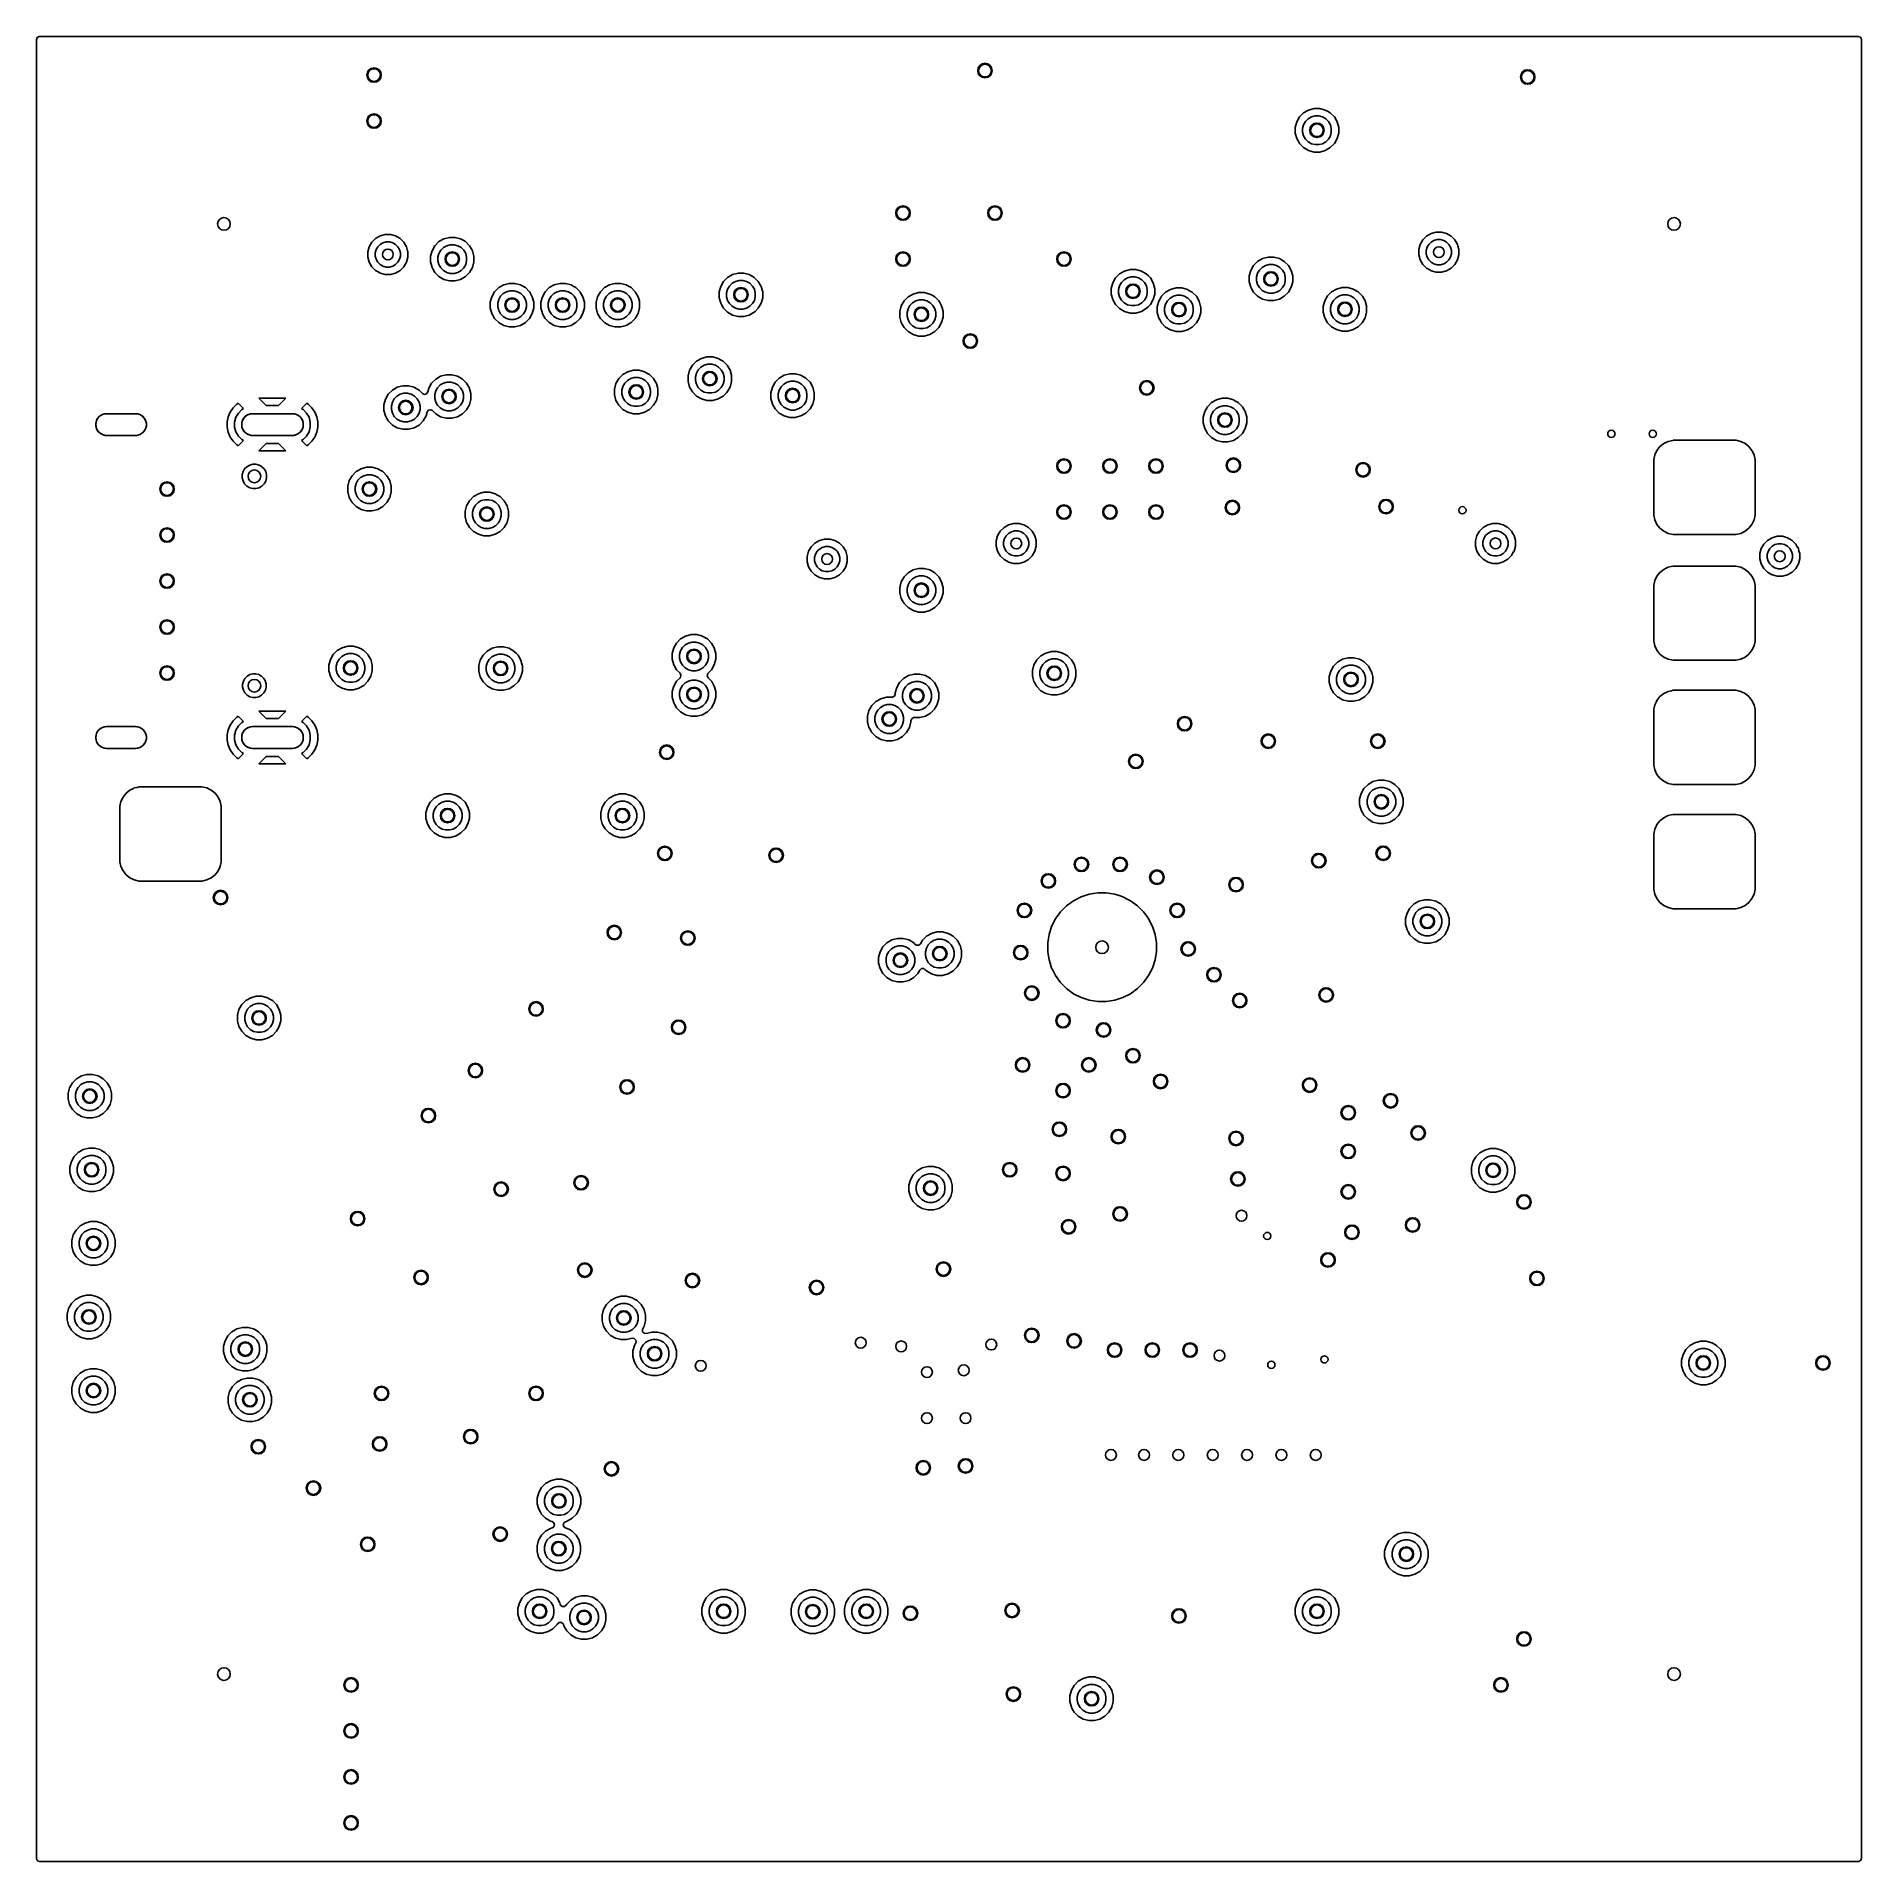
# Model space of a CAD drawing. Extents: x 4.82 to 6.81, y -4.86 to -2.87.
import ezdxf

# ---------------------------------------------------------------- set-up
doc = ezdxf.new("R2010")
doc.units = 0
doc.header["$MEASUREMENT"] = 0
doc.layers.add('BLACK', color=7, linetype='CONTINUOUS')

msp = doc.modelspace()

# ---------------------------------------------------------------- linework, layer by layer
at = {"layer": 'BLACK', "linetype": 'CONTINUOUS'}
for p, q in [((4.823, -2.8765), (4.8238, -2.8742)), ((4.823, -2.9718), (4.823, -2.8765)), ((4.8238, -2.8742), (4.8258, -2.873)), ((4.8258, -2.873), (4.8265, -2.873)), ((4.8265, -2.873), (6.8033, -2.873)), ((6.8033, -2.873), (6.8056, -2.8738)), ((6.8056, -2.8738), (6.8068, -2.8759)), ((6.8068, -2.8759), (6.8069, -2.8765)), ((6.8069, -2.8765), (6.8069, -4.8534)), ((6.2004, -2.956), (6.196, -2.9604)), ((6.2058, -2.9529), (6.2004, -2.956)), ((6.2118, -2.9513), (6.2058, -2.9529)), ((6.2058, -2.9529), (6.2058, -2.9529)), ((6.218, -2.9513), (6.2118, -2.9513)), ((6.224, -2.9529), (6.218, -2.9513)), ((6.2265, -2.9543), (6.224, -2.9529)), ((6.224, -2.9529), (6.224, -2.9529)), ((6.224, -2.9529), (6.224, -2.9529)), ((6.2294, -2.956), (6.2265, -2.9543)), ((6.2338, -2.9604), (6.2294, -2.956)), ((6.2294, -2.956), (6.2294, -2.956)), ((6.2294, -2.956), (6.2294, -2.956)), ((4.823, -3.1071), (4.823, -2.9718)), ((6.1929, -2.9658), (6.1913, -2.9718)), ((6.1913, -2.9718), (6.1913, -2.978)), ((6.196, -2.9604), (6.1929, -2.9658)), ((6.1929, -2.9658), (6.1929, -2.9658)), ((6.1993, -2.9729), (6.2004, -2.9689)), ((6.1993, -2.977), (6.1993, -2.9729)), ((6.2004, -2.9689), (6.2024, -2.9653)), ((6.2024, -2.9653), (6.2053, -2.9624)), ((6.2053, -2.9624), (6.2089, -2.9604)), ((6.2089, -2.9604), (6.2128, -2.9593)), ((6.2128, -2.9593), (6.217, -2.9593)), ((6.217, -2.9593), (6.2209, -2.9604)), ((6.2209, -2.9604), (6.2245, -2.9624)), ((6.2245, -2.9624), (6.2274, -2.9653)), ((6.2274, -2.9653), (6.2295, -2.9689)), ((6.2295, -2.9689), (6.2305, -2.9729)), ((6.2305, -2.9729), (6.2305, -2.977)), ((6.2369, -2.9658), (6.2338, -2.9604)), ((6.2385, -2.9718), (6.2369, -2.9658)), ((6.2385, -2.978), (6.2385, -2.9718)), ((6.1913, -2.978), (6.1929, -2.984)), ((6.1929, -2.984), (6.1929, -2.984)), ((6.1929, -2.984), (6.1929, -2.984)), ((6.1929, -2.984), (6.1943, -2.9865)), ((6.1943, -2.9865), (6.196, -2.9894)), ((6.196, -2.9894), (6.196, -2.9894)), ((6.196, -2.9894), (6.196, -2.9894)), ((6.196, -2.9894), (6.2004, -2.9938)), ((6.2004, -2.9809), (6.1993, -2.977)), ((6.2024, -2.9845), (6.2004, -2.9809)), ((6.2004, -2.9938), (6.2058, -2.997)), ((6.2053, -2.9874), (6.2024, -2.9845)), ((6.2089, -2.9895), (6.2053, -2.9874)), ((6.2128, -2.9905), (6.2089, -2.9895)), ((6.217, -2.9905), (6.2128, -2.9905)), ((6.2209, -2.9895), (6.217, -2.9905)), ((6.2245, -2.9874), (6.2209, -2.9895)), ((6.224, -2.997), (6.2294, -2.9938)), ((6.2274, -2.9845), (6.2245, -2.9874)), ((6.2295, -2.9809), (6.2274, -2.9845)), ((6.2294, -2.9938), (6.2338, -2.9894)), ((6.2305, -2.977), (6.2295, -2.9809)), ((6.2338, -2.9894), (6.2369, -2.984)), ((6.2369, -2.984), (6.2385, -2.978)), ((6.2058, -2.997), (6.2118, -2.9986)), ((6.2118, -2.9986), (6.218, -2.9986)), ((6.218, -2.9986), (6.224, -2.997)), ((5.1916, -3.0926), (5.1876, -3.0966)), ((5.1965, -3.0897), (5.1916, -3.0926)), ((5.202, -3.0882), (5.1965, -3.0897)), ((5.1965, -3.0897), (5.1965, -3.0897)), ((5.2078, -3.0882), (5.202, -3.0882)), ((5.2133, -3.0897), (5.2078, -3.0882)), ((5.2182, -3.0926), (5.2133, -3.0897)), ((5.2133, -3.0897), (5.2133, -3.0897)), ((5.2222, -3.0966), (5.2182, -3.0926)), ((5.2182, -3.0926), (5.2182, -3.0926)), ((5.2182, -3.0926), (5.2182, -3.0926)), ((5.2658, -3.0929), (5.2604, -3.096)), ((5.2718, -3.0913), (5.2658, -3.0929)), ((5.2658, -3.0929), (5.2658, -3.0929)), ((5.278, -3.0913), (5.2718, -3.0913)), ((5.284, -3.0929), (5.278, -3.0913)), ((5.2861, -3.0941), (5.284, -3.0929)), ((5.284, -3.0929), (5.284, -3.0929)), ((5.284, -3.0929), (5.284, -3.0929)), ((5.2894, -3.096), (5.2861, -3.0941)), ((6.3301, -3.0941), (6.3272, -3.0991)), ((6.3341, -3.0901), (6.3301, -3.0941)), ((6.339, -3.0872), (6.3341, -3.0901)), ((6.3445, -3.0857), (6.339, -3.0872)), ((6.339, -3.0872), (6.339, -3.0872)), ((6.339, -3.0965), (6.3421, -3.0947)), ((6.3421, -3.0947), (6.3456, -3.0938)), ((6.3503, -3.0857), (6.3445, -3.0857)), ((6.3456, -3.0938), (6.3492, -3.0938)), ((6.3492, -3.0938), (6.3527, -3.0947)), ((6.3558, -3.0872), (6.3503, -3.0857)), ((6.3527, -3.0947), (6.3558, -3.0965)), ((6.3607, -3.0901), (6.3558, -3.0872)), ((6.3558, -3.0872), (6.3558, -3.0872)), ((6.3647, -3.0941), (6.3607, -3.0901)), ((6.3607, -3.0901), (6.3607, -3.0901)), ((6.3607, -3.0901), (6.3607, -3.0901)), ((6.3658, -3.096), (6.3647, -3.0941)), ((6.3647, -3.0941), (6.3647, -3.0941)), ((6.3647, -3.0941), (6.3647, -3.0941)), ((4.823, -3.1618), (4.823, -3.1071)), ((5.1847, -3.1016), (5.1832, -3.1071)), ((5.1832, -3.1071), (5.1832, -3.1128)), ((5.1832, -3.1128), (5.1847, -3.1183)), ((5.1876, -3.0966), (5.1847, -3.1016)), ((5.1847, -3.1016), (5.1847, -3.1016)), ((5.1912, -3.1081), (5.1922, -3.1046)), ((5.1912, -3.1117), (5.1912, -3.1081)), ((5.1922, -3.1152), (5.1912, -3.1117)), ((5.1922, -3.1046), (5.194, -3.1015)), ((5.194, -3.1015), (5.1965, -3.099)), ((5.1965, -3.099), (5.1996, -3.0972)), ((5.1996, -3.0972), (5.2031, -3.0963)), ((5.2031, -3.0963), (5.2067, -3.0963)), ((5.2067, -3.0963), (5.2102, -3.0972)), ((5.2102, -3.0972), (5.2133, -3.099)), ((5.2133, -3.099), (5.2158, -3.1015)), ((5.2158, -3.1015), (5.2176, -3.1046)), ((5.2176, -3.1046), (5.2186, -3.1081)), ((5.2186, -3.1117), (5.2176, -3.1152)), ((5.2186, -3.1081), (5.2186, -3.1117)), ((5.2237, -3.0991), (5.2222, -3.0966)), ((5.2222, -3.0966), (5.2222, -3.0966)), ((5.2222, -3.0966), (5.2222, -3.0966)), ((5.2251, -3.1016), (5.2237, -3.0991)), ((5.2262, -3.1058), (5.2251, -3.1016)), ((5.2251, -3.1016), (5.2251, -3.1016)), ((5.2251, -3.1016), (5.2251, -3.1016)), ((5.2251, -3.1183), (5.2266, -3.1128)), ((5.2266, -3.1071), (5.2262, -3.1058)), ((5.2266, -3.1118), (5.2266, -3.1071)), ((5.2266, -3.1128), (5.2266, -3.1118)), ((5.2529, -3.1058), (5.2513, -3.1118)), ((5.2513, -3.1118), (5.2513, -3.118)), ((5.256, -3.1004), (5.2529, -3.1058)), ((5.2529, -3.1058), (5.2529, -3.1058)), ((5.2604, -3.096), (5.256, -3.1004)), ((5.2593, -3.1129), (5.2604, -3.1089)), ((5.2593, -3.117), (5.2593, -3.1129)), ((5.2604, -3.1089), (5.2624, -3.1053)), ((5.2624, -3.1053), (5.2653, -3.1024)), ((5.2653, -3.1024), (5.2689, -3.1004)), ((5.2689, -3.1004), (5.2728, -3.0993)), ((5.2728, -3.0993), (5.277, -3.0993)), ((5.277, -3.0993), (5.2809, -3.1004)), ((5.2809, -3.1004), (5.2845, -3.1024)), ((5.2845, -3.1024), (5.2874, -3.1053)), ((5.2874, -3.1053), (5.2895, -3.1089)), ((5.2938, -3.1004), (5.2894, -3.096)), ((5.2894, -3.096), (5.2894, -3.096)), ((5.2894, -3.096), (5.2894, -3.096)), ((5.2895, -3.1089), (5.2905, -3.1129)), ((5.2905, -3.1129), (5.2905, -3.117)), ((5.2962, -3.1046), (5.2938, -3.1004)), ((5.2938, -3.1004), (5.2938, -3.1004)), ((5.2938, -3.1004), (5.2938, -3.1004)), ((5.2969, -3.1058), (5.2962, -3.1046)), ((5.2981, -3.1103), (5.2969, -3.1058)), ((5.2985, -3.1118), (5.2981, -3.1103)), ((5.2985, -3.118), (5.2985, -3.1118)), ((6.1558, -3.1144), (6.1504, -3.1175)), ((6.1618, -3.1128), (6.1558, -3.1144)), ((6.1558, -3.1144), (6.1558, -3.1144)), ((6.168, -3.1128), (6.1618, -3.1128)), ((6.174, -3.1144), (6.168, -3.1128)), ((6.1764, -3.1158), (6.174, -3.1144)), ((6.174, -3.1144), (6.174, -3.1144)), ((6.174, -3.1144), (6.174, -3.1144)), ((6.3272, -3.0991), (6.3257, -3.1046)), ((6.3257, -3.1046), (6.3257, -3.1103)), ((6.3257, -3.1103), (6.3272, -3.1158)), ((6.3272, -3.0991), (6.3272, -3.0991)), ((6.3337, -3.1056), (6.3347, -3.1021)), ((6.3337, -3.1092), (6.3337, -3.1056)), ((6.3347, -3.1127), (6.3337, -3.1092)), ((6.3347, -3.1021), (6.3365, -3.099)), ((6.3365, -3.1158), (6.3347, -3.1127)), ((6.3365, -3.099), (6.339, -3.0965)), ((6.3558, -3.0965), (6.3583, -3.099)), ((6.3583, -3.099), (6.3601, -3.1021)), ((6.3601, -3.1127), (6.3583, -3.1158)), ((6.3601, -3.1021), (6.3611, -3.1056)), ((6.3611, -3.1092), (6.3601, -3.1127)), ((6.3611, -3.1056), (6.3611, -3.1092)), ((6.3676, -3.0991), (6.3658, -3.096)), ((6.368, -3.1004), (6.3676, -3.0991)), ((6.3676, -3.0991), (6.3676, -3.0991)), ((6.3676, -3.0991), (6.3676, -3.0991)), ((6.3676, -3.1158), (6.3691, -3.1103)), ((6.3691, -3.1046), (6.368, -3.1004)), ((6.3691, -3.1103), (6.3691, -3.1046)), ((5.1847, -3.1183), (5.1847, -3.1183)), ((5.1847, -3.1183), (5.1876, -3.1232)), ((5.1876, -3.1232), (5.1876, -3.1232)), ((5.1876, -3.1232), (5.1876, -3.1232)), ((5.1876, -3.1232), (5.1916, -3.1273)), ((5.1916, -3.1273), (5.1916, -3.1273)), ((5.1916, -3.1273), (5.1916, -3.1273)), ((5.1916, -3.1273), (5.1952, -3.1293)), ((5.194, -3.1183), (5.1922, -3.1152)), ((5.1965, -3.1209), (5.194, -3.1183)), ((5.1952, -3.1293), (5.1965, -3.1301)), ((5.1996, -3.1227), (5.1965, -3.1209)), ((5.1965, -3.1301), (5.202, -3.1316)), ((5.2031, -3.1236), (5.1996, -3.1227)), ((5.202, -3.1316), (5.2078, -3.1316)), ((5.2067, -3.1236), (5.2031, -3.1236)), ((5.2102, -3.1227), (5.2067, -3.1236)), ((5.2078, -3.1316), (5.2133, -3.1301)), ((5.2133, -3.1209), (5.2102, -3.1227)), ((5.2158, -3.1183), (5.2133, -3.1209)), ((5.2133, -3.1301), (5.2176, -3.1276)), ((5.2176, -3.1152), (5.2158, -3.1183)), ((5.2176, -3.1276), (5.2182, -3.1273)), ((5.2182, -3.1273), (5.2222, -3.1232)), ((5.2182, -3.1273), (5.2182, -3.1273)), ((5.2182, -3.1273), (5.2182, -3.1273)), ((5.2222, -3.1232), (5.2251, -3.1183)), ((5.2513, -3.118), (5.2529, -3.124)), ((5.2529, -3.124), (5.2529, -3.124)), ((5.2529, -3.124), (5.2529, -3.124)), ((5.2529, -3.124), (5.2533, -3.1248)), ((5.2533, -3.1248), (5.256, -3.1294)), ((5.256, -3.1294), (5.256, -3.1294)), ((5.256, -3.1294), (5.256, -3.1294)), ((5.256, -3.1294), (5.2604, -3.1338)), ((5.2604, -3.1209), (5.2593, -3.117)), ((5.2624, -3.1245), (5.2604, -3.1209)), ((5.2604, -3.1338), (5.2658, -3.137)), ((5.2653, -3.1274), (5.2624, -3.1245)), ((5.2689, -3.1295), (5.2653, -3.1274)), ((5.2728, -3.1305), (5.2689, -3.1295)), ((5.277, -3.1305), (5.2728, -3.1305)), ((5.2809, -3.1295), (5.277, -3.1305)), ((5.2845, -3.1274), (5.2809, -3.1295)), ((5.284, -3.137), (5.2894, -3.1338)), ((5.2874, -3.1245), (5.2845, -3.1274)), ((5.2895, -3.1209), (5.2874, -3.1245)), ((5.2894, -3.1338), (5.2938, -3.1294)), ((5.2905, -3.117), (5.2895, -3.1209)), ((5.2938, -3.1294), (5.2969, -3.124)), ((5.2969, -3.124), (5.2985, -3.118)), ((5.5796, -3.1317), (5.5742, -3.1348)), ((5.5856, -3.1301), (5.5796, -3.1317)), ((5.5796, -3.1317), (5.5796, -3.1317)), ((5.5918, -3.1301), (5.5856, -3.1301)), ((5.5978, -3.1317), (5.5918, -3.1301)), ((5.6003, -3.1331), (5.5978, -3.1317)), ((5.5978, -3.1317), (5.5978, -3.1317)), ((5.5978, -3.1317), (5.5978, -3.1317)), ((5.6032, -3.1348), (5.6003, -3.1331)), ((6.0004, -3.131), (5.996, -3.1354)), ((6.0058, -3.1279), (6.0004, -3.131)), ((6.0118, -3.1263), (6.0058, -3.1279)), ((6.0058, -3.1279), (6.0058, -3.1279)), ((6.0089, -3.1354), (6.0128, -3.1343)), ((6.018, -3.1263), (6.0118, -3.1263)), ((6.0128, -3.1343), (6.017, -3.1343)), ((6.017, -3.1343), (6.0209, -3.1354)), ((6.024, -3.1279), (6.018, -3.1263)), ((6.0261, -3.1291), (6.024, -3.1279)), ((6.024, -3.1279), (6.024, -3.1279)), ((6.024, -3.1279), (6.024, -3.1279)), ((6.0294, -3.131), (6.0261, -3.1291)), ((6.0318, -3.1333), (6.0294, -3.131)), ((6.0294, -3.131), (6.0294, -3.131)), ((6.0294, -3.131), (6.0294, -3.131)), ((6.0338, -3.1354), (6.0318, -3.1333)), ((6.1429, -3.1273), (6.1413, -3.1333)), ((6.1413, -3.1333), (6.1413, -3.1396)), ((6.146, -3.1219), (6.1429, -3.1273)), ((6.1429, -3.1273), (6.1429, -3.1273)), ((6.1504, -3.1175), (6.146, -3.1219)), ((6.1493, -3.1344), (6.1504, -3.1304)), ((6.1493, -3.1385), (6.1493, -3.1344)), ((6.1504, -3.1304), (6.1524, -3.1269)), ((6.1524, -3.1269), (6.1553, -3.124)), ((6.1553, -3.124), (6.1589, -3.1219)), ((6.1589, -3.1219), (6.1628, -3.1208)), ((6.1628, -3.1208), (6.167, -3.1208)), ((6.167, -3.1208), (6.1709, -3.1219)), ((6.1709, -3.1219), (6.1745, -3.124)), ((6.1745, -3.124), (6.1774, -3.1269)), ((6.1794, -3.1175), (6.1764, -3.1158)), ((6.1774, -3.1269), (6.1795, -3.1304)), ((6.1838, -3.1219), (6.1794, -3.1175)), ((6.1794, -3.1175), (6.1794, -3.1175)), ((6.1794, -3.1175), (6.1794, -3.1175)), ((6.1795, -3.1304), (6.1805, -3.1344)), ((6.1805, -3.1344), (6.1805, -3.1385)), ((6.1869, -3.1273), (6.1838, -3.1219)), ((6.1885, -3.1333), (6.1869, -3.1273)), ((6.1885, -3.1396), (6.1885, -3.1333)), ((6.3272, -3.1158), (6.3272, -3.1158)), ((6.3272, -3.1158), (6.3301, -3.1207)), ((6.3301, -3.1207), (6.3301, -3.1207)), ((6.3301, -3.1207), (6.3301, -3.1207)), ((6.3301, -3.1207), (6.3341, -3.1248)), ((6.3341, -3.1248), (6.3341, -3.1248)), ((6.3341, -3.1248), (6.3341, -3.1248)), ((6.3341, -3.1248), (6.3367, -3.1263)), ((6.339, -3.1184), (6.3365, -3.1158)), ((6.3367, -3.1263), (6.339, -3.1276)), ((6.3421, -3.1202), (6.339, -3.1184)), ((6.339, -3.1276), (6.3445, -3.1291)), ((6.3456, -3.1211), (6.3421, -3.1202)), ((6.3445, -3.1291), (6.3503, -3.1291)), ((6.3492, -3.1211), (6.3456, -3.1211)), ((6.3527, -3.1202), (6.3492, -3.1211)), ((6.3503, -3.1291), (6.3558, -3.1276)), ((6.3558, -3.1184), (6.3527, -3.1202)), ((6.3583, -3.1158), (6.3558, -3.1184)), ((6.3558, -3.1276), (6.3607, -3.1248)), ((6.3607, -3.1248), (6.3647, -3.1207)), ((6.3647, -3.1207), (6.3676, -3.1158)), ((5.2658, -3.137), (5.2718, -3.1386)), ((5.2718, -3.1386), (5.278, -3.1386)), ((5.278, -3.1386), (5.284, -3.137)), ((5.321, -3.1504), (5.3179, -3.1558)), ((5.3254, -3.146), (5.321, -3.1504)), ((5.3308, -3.1429), (5.3254, -3.146)), ((5.3274, -3.1553), (5.3303, -3.1524)), ((5.3303, -3.1524), (5.3339, -3.1504)), ((5.3368, -3.1413), (5.3308, -3.1429)), ((5.3308, -3.1429), (5.3308, -3.1429)), ((5.3339, -3.1504), (5.3378, -3.1493)), ((5.343, -3.1413), (5.3368, -3.1413)), ((5.3378, -3.1493), (5.342, -3.1493)), ((5.342, -3.1493), (5.3459, -3.1504)), ((5.349, -3.1429), (5.343, -3.1413)), ((5.3459, -3.1504), (5.3495, -3.1524)), ((5.3515, -3.1443), (5.349, -3.1429)), ((5.349, -3.1429), (5.349, -3.1429)), ((5.349, -3.1429), (5.349, -3.1429)), ((5.3495, -3.1524), (5.3524, -3.1553)), ((5.3544, -3.146), (5.3515, -3.1443)), ((5.3588, -3.1504), (5.3544, -3.146)), ((5.3544, -3.146), (5.3544, -3.146)), ((5.3544, -3.146), (5.3544, -3.146)), ((5.3591, -3.151), (5.3588, -3.1504)), ((5.3588, -3.1504), (5.3588, -3.1504)), ((5.3588, -3.1504), (5.3588, -3.1504)), ((5.3619, -3.1558), (5.3591, -3.151)), ((5.376, -3.1504), (5.3729, -3.1558)), ((5.3804, -3.146), (5.376, -3.1504)), ((5.3858, -3.1429), (5.3804, -3.146)), ((5.3824, -3.1553), (5.3853, -3.1524)), ((5.3853, -3.1524), (5.3889, -3.1504)), ((5.3918, -3.1413), (5.3858, -3.1429)), ((5.3858, -3.1429), (5.3858, -3.1429)), ((5.3889, -3.1504), (5.3928, -3.1493)), ((5.398, -3.1413), (5.3918, -3.1413)), ((5.3928, -3.1493), (5.397, -3.1493)), ((5.397, -3.1493), (5.4009, -3.1504)), ((5.404, -3.1429), (5.398, -3.1413)), ((5.4009, -3.1504), (5.4045, -3.1524)), ((5.4065, -3.1443), (5.404, -3.1429)), ((5.404, -3.1429), (5.404, -3.1429)), ((5.404, -3.1429), (5.404, -3.1429)), ((5.4045, -3.1524), (5.4074, -3.1553)), ((5.4094, -3.146), (5.4065, -3.1443)), ((5.4138, -3.1504), (5.4094, -3.146)), ((5.4094, -3.146), (5.4094, -3.146)), ((5.4094, -3.146), (5.4094, -3.146)), ((5.4141, -3.151), (5.4138, -3.1504)), ((5.4138, -3.1504), (5.4138, -3.1504)), ((5.4138, -3.1504), (5.4138, -3.1504)), ((5.4169, -3.1558), (5.4141, -3.151)), ((5.436, -3.1504), (5.4329, -3.1558)), ((5.4404, -3.146), (5.436, -3.1504)), ((5.4458, -3.1429), (5.4404, -3.146)), ((5.4424, -3.1553), (5.4453, -3.1524)), ((5.4453, -3.1524), (5.4489, -3.1504)), ((5.4518, -3.1413), (5.4458, -3.1429)), ((5.4458, -3.1429), (5.4458, -3.1429)), ((5.4489, -3.1504), (5.4528, -3.1493)), ((5.458, -3.1413), (5.4518, -3.1413)), ((5.4528, -3.1493), (5.457, -3.1493)), ((5.457, -3.1493), (5.4609, -3.1504)), ((5.464, -3.1429), (5.458, -3.1413)), ((5.4609, -3.1504), (5.4645, -3.1524)), ((5.4665, -3.1443), (5.464, -3.1429)), ((5.464, -3.1429), (5.464, -3.1429)), ((5.464, -3.1429), (5.464, -3.1429)), ((5.4645, -3.1524), (5.4674, -3.1553)), ((5.4694, -3.146), (5.4665, -3.1443)), ((5.4738, -3.1504), (5.4694, -3.146)), ((5.4694, -3.146), (5.4694, -3.146)), ((5.4694, -3.146), (5.4694, -3.146)), ((5.4739, -3.1506), (5.4738, -3.1504)), ((5.4769, -3.1558), (5.4739, -3.1506)), ((5.5667, -3.1446), (5.5651, -3.1506)), ((5.5651, -3.1506), (5.5651, -3.1569)), ((5.5698, -3.1392), (5.5667, -3.1446)), ((5.5667, -3.1446), (5.5667, -3.1446)), ((5.5742, -3.1348), (5.5698, -3.1392)), ((5.5731, -3.1517), (5.5742, -3.1477)), ((5.5731, -3.1558), (5.5731, -3.1517)), ((5.5742, -3.1477), (5.5762, -3.1442)), ((5.5762, -3.1442), (5.5791, -3.1412)), ((5.5791, -3.1412), (5.5827, -3.1392)), ((5.5827, -3.1392), (5.5867, -3.1381)), ((5.5867, -3.1381), (5.5908, -3.1381)), ((5.5908, -3.1381), (5.5947, -3.1392)), ((5.5947, -3.1392), (5.5983, -3.1412)), ((5.5983, -3.1412), (5.6012, -3.1442)), ((5.6012, -3.1442), (5.6033, -3.1477)), ((5.6076, -3.1392), (5.6032, -3.1348)), ((5.6032, -3.1348), (5.6032, -3.1348)), ((5.6032, -3.1348), (5.6032, -3.1348)), ((5.6033, -3.1477), (5.6043, -3.1517)), ((5.6043, -3.1517), (5.6043, -3.1558)), ((5.6108, -3.1446), (5.6076, -3.1392)), ((5.6113, -3.1468), (5.6108, -3.1446)), ((5.6108, -3.1446), (5.6108, -3.1446)), ((5.6108, -3.1446), (5.6108, -3.1446)), ((5.6115, -3.1475), (5.6113, -3.1468)), ((5.6124, -3.1506), (5.6115, -3.1475)), ((5.6115, -3.1475), (5.6115, -3.1475)), ((5.6124, -3.1569), (5.6124, -3.1506)), ((5.7758, -3.1529), (5.7704, -3.156)), ((5.7818, -3.1513), (5.7758, -3.1529)), ((5.7758, -3.1529), (5.7758, -3.1529)), ((5.788, -3.1513), (5.7818, -3.1513)), ((5.794, -3.1529), (5.788, -3.1513)), ((5.7965, -3.1543), (5.794, -3.1529)), ((5.794, -3.1529), (5.794, -3.1529)), ((5.794, -3.1529), (5.794, -3.1529)), ((5.7994, -3.156), (5.7965, -3.1543)), ((5.9929, -3.1408), (5.9913, -3.1468)), ((5.9913, -3.1468), (5.9913, -3.153)), ((5.9913, -3.153), (5.9929, -3.159)), ((5.996, -3.1354), (5.9929, -3.1408)), ((5.9929, -3.1408), (5.9929, -3.1408)), ((5.9993, -3.1479), (6.0004, -3.1439)), ((5.9993, -3.152), (5.9993, -3.1479)), ((6.0004, -3.1559), (5.9993, -3.152)), ((6.0004, -3.1439), (6.0024, -3.1403)), ((6.0024, -3.1403), (6.0053, -3.1374)), ((6.0053, -3.1374), (6.0089, -3.1354)), ((6.0209, -3.1354), (6.0245, -3.1374)), ((6.0245, -3.1374), (6.0274, -3.1403)), ((6.0274, -3.1403), (6.0295, -3.1439)), ((6.0295, -3.1439), (6.0305, -3.1479)), ((6.0305, -3.152), (6.0295, -3.1559)), ((6.0305, -3.1479), (6.0305, -3.152)), ((6.0369, -3.1408), (6.0338, -3.1354)), ((6.038, -3.1446), (6.0369, -3.1408)), ((6.0369, -3.1408), (6.0369, -3.1408)), ((6.0369, -3.159), (6.0385, -3.153)), ((6.0385, -3.1468), (6.038, -3.1446)), ((6.0385, -3.153), (6.0385, -3.1468)), ((6.0504, -3.151), (6.046, -3.1554)), ((6.0558, -3.1479), (6.0504, -3.151)), ((6.0618, -3.1463), (6.0558, -3.1479)), ((6.0558, -3.1479), (6.0558, -3.1479)), ((6.0589, -3.1554), (6.0628, -3.1543)), ((6.068, -3.1463), (6.0618, -3.1463)), ((6.0628, -3.1543), (6.067, -3.1543)), ((6.067, -3.1543), (6.0709, -3.1554)), ((6.074, -3.1479), (6.068, -3.1463)), ((6.0765, -3.1493), (6.074, -3.1479)), ((6.074, -3.1479), (6.074, -3.1479)), ((6.074, -3.1479), (6.074, -3.1479)), ((6.0794, -3.151), (6.0765, -3.1493)), ((6.0838, -3.1554), (6.0794, -3.151)), ((6.0794, -3.151), (6.0794, -3.151)), ((6.0794, -3.151), (6.0794, -3.151)), ((6.1413, -3.1396), (6.1429, -3.1456)), ((6.1429, -3.1456), (6.1429, -3.1456)), ((6.1429, -3.1456), (6.1429, -3.1456)), ((6.1429, -3.1456), (6.144, -3.1475)), ((6.144, -3.1475), (6.146, -3.151)), ((6.146, -3.151), (6.146, -3.151)), ((6.146, -3.151), (6.146, -3.151)), ((6.146, -3.151), (6.1504, -3.1554)), ((6.1504, -3.1425), (6.1493, -3.1385)), ((6.1524, -3.146), (6.1504, -3.1425)), ((6.1553, -3.149), (6.1524, -3.146)), ((6.1589, -3.151), (6.1553, -3.149)), ((6.1628, -3.1521), (6.1589, -3.151)), ((6.167, -3.1521), (6.1628, -3.1521)), ((6.1709, -3.151), (6.167, -3.1521)), ((6.1745, -3.149), (6.1709, -3.151)), ((6.1774, -3.146), (6.1745, -3.149)), ((6.1795, -3.1425), (6.1774, -3.146)), ((6.1794, -3.1554), (6.1838, -3.151)), ((6.1805, -3.1385), (6.1795, -3.1425)), ((6.1838, -3.151), (6.1869, -3.1456)), ((6.1869, -3.1456), (6.1885, -3.1396)), ((6.2308, -3.1506), (6.2264, -3.155)), ((6.2362, -3.1475), (6.2308, -3.1506)), ((6.2422, -3.1459), (6.2362, -3.1475)), ((6.2362, -3.1475), (6.2362, -3.1475)), ((6.2393, -3.155), (6.2432, -3.1539)), ((6.2484, -3.1459), (6.2422, -3.1459)), ((6.2432, -3.1539), (6.2473, -3.1539)), ((6.2473, -3.1539), (6.2513, -3.155)), ((6.2544, -3.1475), (6.2484, -3.1459)), ((6.2551, -3.1479), (6.2544, -3.1475)), ((6.2544, -3.1475), (6.2544, -3.1475)), ((6.2544, -3.1475), (6.2544, -3.1475)), ((6.2598, -3.1506), (6.2551, -3.1479)), ((6.2642, -3.155), (6.2598, -3.1506)), ((6.2598, -3.1506), (6.2598, -3.1506)), ((6.2598, -3.1506), (6.2598, -3.1506)), ((4.823, -3.2663), (4.823, -3.1618)), ((5.3179, -3.1558), (5.3163, -3.1618)), ((5.3163, -3.1618), (5.3163, -3.168)), ((5.3163, -3.168), (5.3179, -3.174)), ((5.3179, -3.1558), (5.3179, -3.1558)), ((5.3179, -3.174), (5.3179, -3.174)), ((5.3179, -3.174), (5.3179, -3.174)), ((5.3179, -3.174), (5.3189, -3.1758)), ((5.3243, -3.1629), (5.3254, -3.1589)), ((5.3243, -3.167), (5.3243, -3.1629)), ((5.3254, -3.1709), (5.3243, -3.167)), ((5.3254, -3.1589), (5.3274, -3.1553)), ((5.3274, -3.1745), (5.3254, -3.1709)), ((5.3524, -3.1553), (5.3545, -3.1589)), ((5.3545, -3.1709), (5.3524, -3.1745)), ((5.3545, -3.1589), (5.3555, -3.1629)), ((5.3555, -3.167), (5.3545, -3.1709)), ((5.3555, -3.1629), (5.3555, -3.167)), ((5.3588, -3.1794), (5.3619, -3.174)), ((5.3633, -3.1608), (5.3619, -3.1558)), ((5.3619, -3.1558), (5.3619, -3.1558)), ((5.3619, -3.174), (5.3635, -3.168)), ((5.3635, -3.1618), (5.3633, -3.1608)), ((5.3635, -3.168), (5.3635, -3.1618)), ((5.3635, -3.1618), (5.3635, -3.1618)), ((5.3729, -3.1558), (5.3713, -3.1618)), ((5.3713, -3.1618), (5.3713, -3.168)), ((5.3713, -3.168), (5.3729, -3.174)), ((5.3729, -3.1558), (5.3729, -3.1558)), ((5.3729, -3.174), (5.3729, -3.174)), ((5.3729, -3.174), (5.3729, -3.174)), ((5.3729, -3.174), (5.3739, -3.1758)), ((5.3793, -3.1629), (5.3804, -3.1589)), ((5.3793, -3.167), (5.3793, -3.1629)), ((5.3804, -3.1709), (5.3793, -3.167)), ((5.3804, -3.1589), (5.3824, -3.1553)), ((5.3824, -3.1745), (5.3804, -3.1709)), ((5.4074, -3.1553), (5.4095, -3.1589)), ((5.4095, -3.1709), (5.4074, -3.1745)), ((5.4095, -3.1589), (5.4105, -3.1629)), ((5.4105, -3.167), (5.4095, -3.1709)), ((5.4105, -3.1629), (5.4105, -3.167)), ((5.4138, -3.1794), (5.4169, -3.174)), ((5.4183, -3.1608), (5.4169, -3.1558)), ((5.4169, -3.1558), (5.4169, -3.1558)), ((5.4169, -3.174), (5.4185, -3.168)), ((5.4185, -3.1618), (5.4183, -3.1608)), ((5.4185, -3.168), (5.4185, -3.1618)), ((5.4185, -3.1618), (5.4185, -3.1618)), ((5.4329, -3.1558), (5.4313, -3.1618)), ((5.4313, -3.1618), (5.4313, -3.168)), ((5.4313, -3.168), (5.4329, -3.174)), ((5.4329, -3.1558), (5.4329, -3.1558)), ((5.4329, -3.174), (5.4329, -3.174)), ((5.4329, -3.174), (5.4329, -3.174)), ((5.4329, -3.174), (5.4339, -3.1758)), ((5.4393, -3.1629), (5.4404, -3.1589)), ((5.4393, -3.167), (5.4393, -3.1629)), ((5.4404, -3.1709), (5.4393, -3.167)), ((5.4404, -3.1589), (5.4424, -3.1553)), ((5.4424, -3.1745), (5.4404, -3.1709)), ((5.4674, -3.1553), (5.4695, -3.1589)), ((5.4695, -3.1709), (5.4674, -3.1745)), ((5.4695, -3.1589), (5.4705, -3.1629)), ((5.4705, -3.167), (5.4695, -3.1709)), ((5.4705, -3.1629), (5.4705, -3.167)), ((5.4738, -3.1794), (5.4769, -3.174)), ((5.4783, -3.1608), (5.4769, -3.1558)), ((5.4769, -3.1558), (5.4769, -3.1558)), ((5.4769, -3.174), (5.4785, -3.168)), ((5.4785, -3.1618), (5.4783, -3.1608)), ((5.4785, -3.168), (5.4785, -3.1618)), ((5.5651, -3.1569), (5.5667, -3.1629)), ((5.5667, -3.1629), (5.5667, -3.1629)), ((5.5667, -3.1629), (5.5667, -3.1629)), ((5.5667, -3.1629), (5.5675, -3.1642)), ((5.5675, -3.1642), (5.5698, -3.1683)), ((5.5698, -3.1683), (5.5698, -3.1683)), ((5.5698, -3.1683), (5.5698, -3.1683)), ((5.5698, -3.1683), (5.5742, -3.1727)), ((5.5742, -3.1598), (5.5731, -3.1558)), ((5.5762, -3.1633), (5.5742, -3.1598)), ((5.5742, -3.1727), (5.5796, -3.1758)), ((5.5791, -3.1662), (5.5762, -3.1633)), ((5.5827, -3.1683), (5.5791, -3.1662)), ((5.5867, -3.1694), (5.5827, -3.1683)), ((5.5908, -3.1694), (5.5867, -3.1694)), ((5.5947, -3.1683), (5.5908, -3.1694)), ((5.5983, -3.1662), (5.5947, -3.1683)), ((5.5978, -3.1758), (5.6032, -3.1727)), ((5.6012, -3.1633), (5.5983, -3.1662)), ((5.6033, -3.1598), (5.6012, -3.1633)), ((5.6032, -3.1727), (5.6041, -3.1718)), ((5.6043, -3.1558), (5.6033, -3.1598)), ((5.6041, -3.1718), (5.6076, -3.1683)), ((5.6076, -3.1683), (5.6108, -3.1629)), ((5.6108, -3.1629), (5.6124, -3.1569)), ((5.7629, -3.1658), (5.7613, -3.1718)), ((5.7613, -3.1718), (5.7613, -3.178)), ((5.766, -3.1604), (5.7629, -3.1658)), ((5.7629, -3.1658), (5.7629, -3.1658)), ((5.7704, -3.156), (5.766, -3.1604)), ((5.7693, -3.1729), (5.7704, -3.1689)), ((5.7693, -3.177), (5.7693, -3.1729)), ((5.7704, -3.1689), (5.7724, -3.1653)), ((5.7724, -3.1653), (5.7753, -3.1624)), ((5.7753, -3.1624), (5.7789, -3.1604)), ((5.7789, -3.1604), (5.7828, -3.1593)), ((5.7828, -3.1593), (5.787, -3.1593)), ((5.787, -3.1593), (5.7909, -3.1604)), ((5.7909, -3.1604), (5.7945, -3.1624)), ((5.7945, -3.1624), (5.7974, -3.1653)), ((5.7974, -3.1653), (5.7995, -3.1689)), ((5.8038, -3.1604), (5.7994, -3.156)), ((5.7994, -3.156), (5.7994, -3.156)), ((5.7994, -3.156), (5.7994, -3.156)), ((5.7995, -3.1689), (5.8005, -3.1729)), ((5.8005, -3.1729), (5.8005, -3.177)), ((5.8045, -3.1615), (5.8038, -3.1604)), ((5.8038, -3.1604), (5.8038, -3.1604)), ((5.8038, -3.1604), (5.8038, -3.1604)), ((5.8069, -3.1658), (5.8045, -3.1615)), ((5.8075, -3.168), (5.8069, -3.1658)), ((5.8069, -3.1658), (5.8069, -3.1658)), ((5.8085, -3.1718), (5.8075, -3.168)), ((5.8085, -3.178), (5.8085, -3.1718)), ((5.9929, -3.159), (5.9929, -3.159)), ((5.9929, -3.159), (5.9929, -3.159)), ((5.9929, -3.159), (5.9937, -3.1604)), ((5.9937, -3.1604), (5.996, -3.1644)), ((5.996, -3.1644), (5.996, -3.1644)), ((5.996, -3.1644), (5.996, -3.1644)), ((5.996, -3.1644), (6.0004, -3.1688)), ((6.0024, -3.1595), (6.0004, -3.1559)), ((6.0004, -3.1688), (6.0058, -3.172)), ((6.0053, -3.1624), (6.0024, -3.1595)), ((6.0089, -3.1645), (6.0053, -3.1624)), ((6.0058, -3.172), (6.0118, -3.1736)), ((6.0128, -3.1655), (6.0089, -3.1645)), ((6.0118, -3.1736), (6.018, -3.1736)), ((6.017, -3.1655), (6.0128, -3.1655)), ((6.0209, -3.1645), (6.017, -3.1655)), ((6.018, -3.1736), (6.024, -3.172)), ((6.0245, -3.1624), (6.0209, -3.1645)), ((6.024, -3.172), (6.0294, -3.1688)), ((6.0274, -3.1595), (6.0245, -3.1624)), ((6.0295, -3.1559), (6.0274, -3.1595)), ((6.0294, -3.1688), (6.0314, -3.1668)), ((6.0314, -3.1668), (6.0338, -3.1644)), ((6.0338, -3.1644), (6.0369, -3.159)), ((6.0419, -3.1644), (6.0413, -3.1668)), ((6.0413, -3.1668), (6.0413, -3.173)), ((6.0413, -3.1668), (6.0413, -3.1668)), ((6.0413, -3.173), (6.0429, -3.179)), ((6.0429, -3.1608), (6.0419, -3.1642)), ((6.0419, -3.1642), (6.0419, -3.1642)), ((6.0419, -3.1642), (6.0419, -3.1644)), ((6.0443, -3.1582), (6.0429, -3.1608)), ((6.046, -3.1554), (6.0443, -3.1582)), ((6.0443, -3.1582), (6.0443, -3.1582)), ((6.0493, -3.1679), (6.0504, -3.1639)), ((6.0493, -3.172), (6.0493, -3.1679)), ((6.0504, -3.1759), (6.0493, -3.172)), ((6.0504, -3.1639), (6.0524, -3.1603)), ((6.0524, -3.1603), (6.0553, -3.1574)), ((6.0553, -3.1574), (6.0589, -3.1554)), ((6.0709, -3.1554), (6.0745, -3.1574)), ((6.0745, -3.1574), (6.0774, -3.1603)), ((6.0774, -3.1603), (6.0795, -3.1639)), ((6.0795, -3.1639), (6.0805, -3.1679)), ((6.0805, -3.172), (6.0795, -3.1759)), ((6.0805, -3.1679), (6.0805, -3.172)), ((6.0842, -3.156), (6.0838, -3.1554)), ((6.0838, -3.1554), (6.0838, -3.1554)), ((6.0838, -3.1554), (6.0838, -3.1554)), ((6.0869, -3.1608), (6.0842, -3.156)), ((6.0884, -3.1664), (6.0869, -3.1608)), ((6.0869, -3.179), (6.0885, -3.173)), ((6.0885, -3.1668), (6.0884, -3.1664)), ((6.0885, -3.173), (6.0885, -3.1668)), ((6.1504, -3.1554), (6.1558, -3.1585)), ((6.1558, -3.1585), (6.1618, -3.1601)), ((6.1618, -3.1601), (6.168, -3.1601)), ((6.168, -3.1601), (6.174, -3.1585)), ((6.174, -3.1585), (6.1794, -3.1554)), ((6.2233, -3.1604), (6.2216, -3.1664)), ((6.2216, -3.1664), (6.2216, -3.1727)), ((6.2216, -3.1727), (6.2233, -3.1787)), ((6.2264, -3.155), (6.2233, -3.1604)), ((6.2233, -3.1604), (6.2233, -3.1604)), ((6.2297, -3.1675), (6.2307, -3.1635)), ((6.2297, -3.1716), (6.2297, -3.1675)), ((6.2307, -3.1756), (6.2297, -3.1716)), ((6.2307, -3.1635), (6.2328, -3.16)), ((6.2328, -3.16), (6.2357, -3.157)), ((6.2357, -3.157), (6.2393, -3.155)), ((6.2513, -3.155), (6.2549, -3.157)), ((6.2549, -3.157), (6.2578, -3.16)), ((6.2578, -3.16), (6.2598, -3.1635)), ((6.2598, -3.1635), (6.2609, -3.1675)), ((6.2609, -3.1716), (6.2598, -3.1756)), ((6.2609, -3.1675), (6.2609, -3.1716)), ((6.2644, -3.1554), (6.2642, -3.155)), ((6.2642, -3.155), (6.2642, -3.155)), ((6.2642, -3.155), (6.2642, -3.155)), ((6.2673, -3.1604), (6.2644, -3.1554)), ((6.2688, -3.1658), (6.2673, -3.1604)), ((6.2673, -3.1604), (6.2673, -3.1604)), ((6.2673, -3.1787), (6.2689, -3.1727)), ((6.2689, -3.1664), (6.2688, -3.1658)), ((6.2689, -3.1727), (6.2689, -3.1664)), ((5.3189, -3.1758), (5.321, -3.1794)), ((5.321, -3.1794), (5.321, -3.1794)), ((5.321, -3.1794), (5.321, -3.1794)), ((5.321, -3.1794), (5.3254, -3.1838)), ((5.3254, -3.1838), (5.3254, -3.1838)), ((5.3254, -3.1838), (5.3254, -3.1838)), ((5.3254, -3.1838), (5.3258, -3.1841)), ((5.3258, -3.1841), (5.3308, -3.187)), ((5.3303, -3.1774), (5.3274, -3.1745)), ((5.3339, -3.1795), (5.3303, -3.1774)), ((5.3308, -3.187), (5.3368, -3.1886)), ((5.3378, -3.1805), (5.3339, -3.1795)), ((5.3368, -3.1886), (5.343, -3.1886)), ((5.342, -3.1805), (5.3378, -3.1805)), ((5.3459, -3.1795), (5.342, -3.1805)), ((5.343, -3.1886), (5.349, -3.187)), ((5.3495, -3.1774), (5.3459, -3.1795)), ((5.349, -3.187), (5.3544, -3.1838)), ((5.3524, -3.1745), (5.3495, -3.1774)), ((5.3544, -3.1838), (5.3588, -3.1794)), ((5.3739, -3.1758), (5.376, -3.1794)), ((5.376, -3.1794), (5.376, -3.1794)), ((5.376, -3.1794), (5.376, -3.1794)), ((5.376, -3.1794), (5.3804, -3.1838)), ((5.3804, -3.1838), (5.3804, -3.1838)), ((5.3804, -3.1838), (5.3804, -3.1838)), ((5.3804, -3.1838), (5.3808, -3.1841)), ((5.3808, -3.1841), (5.3858, -3.187)), ((5.3853, -3.1774), (5.3824, -3.1745)), ((5.3889, -3.1795), (5.3853, -3.1774)), ((5.3858, -3.187), (5.3918, -3.1886)), ((5.3928, -3.1805), (5.3889, -3.1795)), ((5.3918, -3.1886), (5.398, -3.1886)), ((5.397, -3.1805), (5.3928, -3.1805)), ((5.4009, -3.1795), (5.397, -3.1805)), ((5.398, -3.1886), (5.404, -3.187)), ((5.4045, -3.1774), (5.4009, -3.1795)), ((5.404, -3.187), (5.4094, -3.1838)), ((5.4074, -3.1745), (5.4045, -3.1774)), ((5.4094, -3.1838), (5.4138, -3.1794)), ((5.4339, -3.1758), (5.436, -3.1794)), ((5.436, -3.1794), (5.436, -3.1794)), ((5.436, -3.1794), (5.436, -3.1794)), ((5.436, -3.1794), (5.4404, -3.1838)), ((5.4404, -3.1838), (5.4404, -3.1838)), ((5.4404, -3.1838), (5.4404, -3.1838)), ((5.4404, -3.1838), (5.4408, -3.1841)), ((5.4408, -3.1841), (5.4458, -3.187)), ((5.4453, -3.1774), (5.4424, -3.1745)), ((5.4489, -3.1795), (5.4453, -3.1774)), ((5.4458, -3.187), (5.4518, -3.1886)), ((5.4528, -3.1805), (5.4489, -3.1795)), ((5.4518, -3.1886), (5.458, -3.1886)), ((5.457, -3.1805), (5.4528, -3.1805)), ((5.4609, -3.1795), (5.457, -3.1805)), ((5.458, -3.1886), (5.464, -3.187)), ((5.4645, -3.1774), (5.4609, -3.1795)), ((5.464, -3.187), (5.4694, -3.1838)), ((5.4674, -3.1745), (5.4645, -3.1774)), ((5.4694, -3.1838), (5.4738, -3.1794)), ((5.5796, -3.1758), (5.5856, -3.1774)), ((5.5856, -3.1774), (5.5918, -3.1774)), ((5.5918, -3.1774), (5.5978, -3.1758)), ((5.7613, -3.178), (5.7629, -3.184)), ((5.7629, -3.184), (5.7629, -3.184)), ((5.7629, -3.184), (5.7629, -3.184)), ((5.7629, -3.184), (5.7643, -3.1865)), ((5.7643, -3.1865), (5.766, -3.1894)), ((5.766, -3.1894), (5.766, -3.1894)), ((5.766, -3.1894), (5.766, -3.1894)), ((5.766, -3.1894), (5.7704, -3.1938)), ((5.7704, -3.1809), (5.7693, -3.177)), ((5.7724, -3.1845), (5.7704, -3.1809)), ((5.7704, -3.1938), (5.7758, -3.197)), ((5.7753, -3.1874), (5.7724, -3.1845)), ((5.7789, -3.1895), (5.7753, -3.1874)), ((5.7828, -3.1905), (5.7789, -3.1895)), ((5.787, -3.1905), (5.7828, -3.1905)), ((5.7909, -3.1895), (5.787, -3.1905)), ((5.7945, -3.1874), (5.7909, -3.1895)), ((5.794, -3.197), (5.7994, -3.1938)), ((5.7974, -3.1845), (5.7945, -3.1874)), ((5.7995, -3.1809), (5.7974, -3.1845)), ((5.7994, -3.1938), (5.8038, -3.1894)), ((5.8005, -3.177), (5.7995, -3.1809)), ((5.8038, -3.1894), (5.8069, -3.184)), ((5.8069, -3.184), (5.8085, -3.178)), ((6.0429, -3.179), (6.0429, -3.179)), ((6.0429, -3.179), (6.0429, -3.179)), ((6.0429, -3.179), (6.0443, -3.1815)), ((6.0443, -3.1815), (6.046, -3.1844)), ((6.046, -3.1844), (6.046, -3.1844)), ((6.046, -3.1844), (6.046, -3.1844)), ((6.046, -3.1844), (6.0504, -3.1888)), ((6.0524, -3.1795), (6.0504, -3.1759)), ((6.0504, -3.1888), (6.0558, -3.192)), ((6.0553, -3.1824), (6.0524, -3.1795)), ((6.0589, -3.1845), (6.0553, -3.1824)), ((6.0558, -3.192), (6.0618, -3.1936)), ((6.0628, -3.1855), (6.0589, -3.1845)), ((6.0618, -3.1936), (6.068, -3.1936)), ((6.067, -3.1855), (6.0628, -3.1855)), ((6.0709, -3.1845), (6.067, -3.1855)), ((6.068, -3.1936), (6.074, -3.192)), ((6.0745, -3.1824), (6.0709, -3.1845)), ((6.074, -3.192), (6.0794, -3.1888)), ((6.0774, -3.1795), (6.0745, -3.1824)), ((6.0795, -3.1759), (6.0774, -3.1795)), ((6.0794, -3.1888), (6.0838, -3.1844)), ((6.0838, -3.1844), (6.0869, -3.179)), ((6.2233, -3.1787), (6.2233, -3.1787)), ((6.2233, -3.1787), (6.2233, -3.1787)), ((6.2233, -3.1787), (6.2237, -3.1794)), ((6.2237, -3.1794), (6.2264, -3.1841)), ((6.2264, -3.1841), (6.2264, -3.1841)), ((6.2264, -3.1841), (6.2264, -3.1841)), ((6.2264, -3.1841), (6.2308, -3.1885)), ((6.2328, -3.1791), (6.2307, -3.1756)), ((6.2308, -3.1885), (6.2362, -3.1916)), ((6.2357, -3.182), (6.2328, -3.1791)), ((6.2393, -3.1841), (6.2357, -3.182)), ((6.2362, -3.1916), (6.2422, -3.1932)), ((6.2432, -3.1852), (6.2393, -3.1841)), ((6.2422, -3.1932), (6.2484, -3.1932)), ((6.2473, -3.1852), (6.2432, -3.1852)), ((6.2513, -3.1841), (6.2473, -3.1852)), ((6.2484, -3.1932), (6.2544, -3.1916)), ((6.2549, -3.182), (6.2513, -3.1841)), ((6.2544, -3.1916), (6.2598, -3.1885)), ((6.2578, -3.1791), (6.2549, -3.182)), ((6.2598, -3.1756), (6.2578, -3.1791)), ((6.2598, -3.1885), (6.2642, -3.1841)), ((6.2642, -3.1841), (6.2673, -3.1787)), ((5.7758, -3.197), (5.7818, -3.1986)), ((5.7818, -3.1986), (5.788, -3.1986)), ((5.788, -3.1986), (5.794, -3.197)), ((5.536, -3.2304), (5.5329, -3.2358)), ((5.5404, -3.226), (5.536, -3.2304)), ((5.5458, -3.2229), (5.5404, -3.226)), ((5.5424, -3.2353), (5.5453, -3.2324)), ((5.5453, -3.2324), (5.5489, -3.2304)), ((5.5518, -3.2213), (5.5458, -3.2229)), ((5.5458, -3.2229), (5.5458, -3.2229)), ((5.5489, -3.2304), (5.5528, -3.2293)), ((5.558, -3.2213), (5.5518, -3.2213)), ((5.5528, -3.2293), (5.557, -3.2293)), ((5.557, -3.2293), (5.5609, -3.2304)), ((5.564, -3.2229), (5.558, -3.2213)), ((5.5609, -3.2304), (5.5645, -3.2324)), ((5.5665, -3.2243), (5.564, -3.2229)), ((5.564, -3.2229), (5.564, -3.2229)), ((5.564, -3.2229), (5.564, -3.2229)), ((5.5645, -3.2324), (5.5674, -3.2353)), ((5.5694, -3.226), (5.5665, -3.2243)), ((5.5738, -3.2304), (5.5694, -3.226)), ((5.5694, -3.226), (5.5694, -3.226)), ((5.5694, -3.226), (5.5694, -3.226)), ((5.5769, -3.2358), (5.5738, -3.2304)), ((5.2212, -3.2527), (5.2152, -3.2543)), ((5.2275, -3.2527), (5.2212, -3.2527)), ((5.2335, -3.2543), (5.2275, -3.2527)), ((5.2525, -3.2498), (5.2494, -3.2552)), ((5.2569, -3.2454), (5.2525, -3.2498)), ((5.2623, -3.2423), (5.2569, -3.2454)), ((5.2589, -3.2548), (5.2619, -3.2518)), ((5.2619, -3.2518), (5.2654, -3.2498)), ((5.2683, -3.2407), (5.2623, -3.2423)), ((5.2623, -3.2423), (5.2623, -3.2423)), ((5.2654, -3.2498), (5.2694, -3.2487)), ((5.2745, -3.2407), (5.2683, -3.2407)), ((5.2694, -3.2487), (5.2735, -3.2487)), ((5.2735, -3.2487), (5.2775, -3.2498)), ((5.2806, -3.2423), (5.2745, -3.2407)), ((5.2775, -3.2498), (5.281, -3.2518)), ((5.283, -3.2437), (5.2806, -3.2423)), ((5.2806, -3.2423), (5.2806, -3.2423)), ((5.2806, -3.2423), (5.2806, -3.2423)), ((5.281, -3.2518), (5.2839, -3.2548)), ((5.286, -3.2454), (5.283, -3.2437)), ((5.2904, -3.2498), (5.286, -3.2454)), ((5.286, -3.2454), (5.286, -3.2454)), ((5.286, -3.2454), (5.286, -3.2454)), ((5.2935, -3.2552), (5.2904, -3.2498)), ((5.4529, -3.2503), (5.4513, -3.2563)), ((5.456, -3.2449), (5.4529, -3.2503)), ((5.4529, -3.2503), (5.4529, -3.2503)), ((5.4604, -3.2405), (5.456, -3.2449)), ((5.4593, -3.2574), (5.4604, -3.2534)), ((5.4658, -3.2374), (5.4604, -3.2405)), ((5.4604, -3.2534), (5.4624, -3.2498)), ((5.4624, -3.2498), (5.4653, -3.2469)), ((5.4653, -3.2469), (5.4689, -3.2449)), ((5.4718, -3.2358), (5.4658, -3.2374)), ((5.4658, -3.2374), (5.4658, -3.2374)), ((5.4689, -3.2449), (5.4728, -3.2438)), ((5.478, -3.2358), (5.4718, -3.2358)), ((5.4728, -3.2438), (5.477, -3.2438)), ((5.477, -3.2438), (5.4809, -3.2449)), ((5.484, -3.2374), (5.478, -3.2358)), ((5.4809, -3.2449), (5.4845, -3.2469)), ((5.4865, -3.2388), (5.484, -3.2374)), ((5.484, -3.2374), (5.484, -3.2374)), ((5.484, -3.2374), (5.484, -3.2374)), ((5.4845, -3.2469), (5.4874, -3.2498)), ((5.4894, -3.2405), (5.4865, -3.2388)), ((5.4874, -3.2498), (5.4895, -3.2534)), ((5.4907, -3.2418), (5.4894, -3.2405)), ((5.4894, -3.2405), (5.4894, -3.2405)), ((5.4894, -3.2405), (5.4894, -3.2405)), ((5.4895, -3.2534), (5.4905, -3.2574)), ((5.4938, -3.2449), (5.4907, -3.2418)), ((5.4941, -3.2454), (5.4938, -3.2449)), ((5.4938, -3.2449), (5.4938, -3.2449)), ((5.4938, -3.2449), (5.4938, -3.2449)), ((5.4969, -3.2503), (5.4941, -3.2454)), ((5.4979, -3.254), (5.4969, -3.2503)), ((5.4969, -3.2503), (5.4969, -3.2503)), ((5.5329, -3.2358), (5.5313, -3.2418)), ((5.5313, -3.2418), (5.5313, -3.248)), ((5.5313, -3.248), (5.5329, -3.254)), ((5.5329, -3.2358), (5.5329, -3.2358)), ((5.5393, -3.2429), (5.5404, -3.2389)), ((5.5393, -3.247), (5.5393, -3.2429)), ((5.5404, -3.2509), (5.5393, -3.247)), ((5.5404, -3.2389), (5.5424, -3.2353)), ((5.5424, -3.2545), (5.5404, -3.2509)), ((5.5674, -3.2353), (5.5695, -3.2389)), ((5.5695, -3.2509), (5.5674, -3.2545)), ((5.5695, -3.2389), (5.5705, -3.2429)), ((5.5705, -3.247), (5.5695, -3.2509)), ((5.5705, -3.2429), (5.5705, -3.247)), ((5.5784, -3.2413), (5.5769, -3.2358)), ((5.5769, -3.2358), (5.5769, -3.2358)), ((5.5769, -3.254), (5.5785, -3.248)), ((5.5785, -3.2418), (5.5784, -3.2413)), ((5.5785, -3.248), (5.5785, -3.2418)), ((5.626, -3.2488), (5.6229, -3.2542)), ((5.6304, -3.2444), (5.626, -3.2488)), ((5.6358, -3.2413), (5.6304, -3.2444)), ((5.6324, -3.2538), (5.6353, -3.2509)), ((5.6353, -3.2509), (5.6389, -3.2488)), ((5.6418, -3.2397), (5.6358, -3.2413)), ((5.6358, -3.2413), (5.6358, -3.2413)), ((5.6389, -3.2488), (5.6428, -3.2477)), ((5.648, -3.2397), (5.6418, -3.2397)), ((5.6428, -3.2477), (5.647, -3.2477)), ((5.647, -3.2477), (5.6509, -3.2488)), ((5.654, -3.2413), (5.648, -3.2397)), ((5.6509, -3.2488), (5.6545, -3.2509)), ((5.6549, -3.2418), (5.654, -3.2413)), ((5.654, -3.2413), (5.654, -3.2413)), ((5.654, -3.2413), (5.654, -3.2413)), ((5.6545, -3.2509), (5.6574, -3.2538)), ((5.6594, -3.2444), (5.6549, -3.2418)), ((5.6638, -3.2488), (5.6594, -3.2444)), ((5.6594, -3.2444), (5.6594, -3.2444)), ((5.6594, -3.2444), (5.6594, -3.2444)), ((5.6669, -3.2542), (5.6638, -3.2488)), ((4.823, -3.292), (4.823, -3.2663)), ((5.0406, -3.2727), (5.0366, -3.2766)), ((5.0423, -3.2716), (5.0406, -3.2727)), ((5.0481, -3.2774), (5.0423, -3.2716)), ((5.0941, -3.2663), (5.0648, -3.2663)), ((5.0648, -3.2663), (5.0727, -3.2742)), ((5.0862, -3.2742), (5.0941, -3.2663)), ((5.1167, -3.2716), (5.1109, -3.2774)), ((5.1183, -3.2727), (5.1167, -3.2716)), ((5.1189, -3.2732), (5.1183, -3.2727)), ((5.1223, -3.2766), (5.1189, -3.2732)), ((5.2023, -3.2672), (5.2007, -3.2732)), ((5.2007, -3.2732), (5.2007, -3.2795)), ((5.2054, -3.2618), (5.2023, -3.2672)), ((5.2023, -3.2672), (5.2023, -3.2672)), ((5.2098, -3.2574), (5.2054, -3.2618)), ((5.2087, -3.2743), (5.2098, -3.2703)), ((5.2152, -3.2543), (5.2098, -3.2574)), ((5.2098, -3.2703), (5.2119, -3.2668)), ((5.2119, -3.2668), (5.2148, -3.2638)), ((5.2148, -3.2638), (5.2183, -3.2618)), ((5.2152, -3.2543), (5.2152, -3.2543)), ((5.2183, -3.2618), (5.2223, -3.2607)), ((5.2223, -3.2607), (5.2264, -3.2607)), ((5.2264, -3.2607), (5.2304, -3.2618)), ((5.2304, -3.2618), (5.2339, -3.2638)), ((5.235, -3.2552), (5.2335, -3.2543)), ((5.2335, -3.2543), (5.2335, -3.2543)), ((5.2335, -3.2543), (5.2335, -3.2543)), ((5.2339, -3.2638), (5.2368, -3.2668)), ((5.2389, -3.2574), (5.235, -3.2552)), ((5.2368, -3.2668), (5.2389, -3.2703)), ((5.2424, -3.261), (5.2389, -3.2574)), ((5.2389, -3.2574), (5.2389, -3.2574)), ((5.2389, -3.2574), (5.2389, -3.2574)), ((5.2389, -3.2703), (5.24, -3.2743)), ((5.2446, -3.262), (5.2424, -3.261)), ((5.2469, -3.2614), (5.2446, -3.262)), ((5.2483, -3.2594), (5.2469, -3.2614)), ((5.2494, -3.2552), (5.2483, -3.2594)), ((5.2494, -3.2552), (5.2494, -3.2552)), ((5.2558, -3.2623), (5.2569, -3.2583)), ((5.2558, -3.2664), (5.2558, -3.2623)), ((5.2569, -3.2704), (5.2558, -3.2664)), ((5.2569, -3.2583), (5.2589, -3.2548)), ((5.2589, -3.2739), (5.2569, -3.2704)), ((5.2839, -3.2548), (5.286, -3.2583)), ((5.286, -3.2704), (5.2839, -3.2739)), ((5.286, -3.2583), (5.2871, -3.2623)), ((5.2871, -3.2664), (5.286, -3.2704)), ((5.2871, -3.2623), (5.2871, -3.2664)), ((5.2938, -3.2563), (5.2935, -3.2552)), ((5.2935, -3.2552), (5.2935, -3.2552)), ((5.2935, -3.2735), (5.2951, -3.2675)), ((5.2939, -3.257), (5.2938, -3.2563)), ((5.2951, -3.2612), (5.2939, -3.257)), ((5.2951, -3.2675), (5.2951, -3.2612)), ((5.2951, -3.2612), (5.2951, -3.2612)), ((5.4513, -3.2563), (5.4513, -3.2625)), ((5.4513, -3.2625), (5.4529, -3.2685)), ((5.4529, -3.2685), (5.4529, -3.2685)), ((5.4529, -3.2685), (5.4529, -3.2685)), ((5.4529, -3.2685), (5.4543, -3.271)), ((5.4543, -3.271), (5.456, -3.2739)), ((5.4593, -3.2615), (5.4593, -3.2574)), ((5.4604, -3.2654), (5.4593, -3.2615)), ((5.4624, -3.269), (5.4604, -3.2654)), ((5.4653, -3.2719), (5.4624, -3.269)), ((5.4689, -3.274), (5.4653, -3.2719)), ((5.4845, -3.2719), (5.4809, -3.274)), ((5.4874, -3.269), (5.4845, -3.2719)), ((5.4895, -3.2654), (5.4874, -3.269)), ((5.4905, -3.2615), (5.4895, -3.2654)), ((5.4905, -3.2574), (5.4905, -3.2615)), ((5.4938, -3.2739), (5.4969, -3.2685)), ((5.4969, -3.2685), (5.4985, -3.2625)), ((5.4985, -3.2563), (5.4979, -3.254)), ((5.4985, -3.2625), (5.4985, -3.2563)), ((5.5329, -3.254), (5.5329, -3.254)), ((5.5329, -3.254), (5.5329, -3.254)), ((5.5329, -3.254), (5.5342, -3.2563)), ((5.5342, -3.2563), (5.536, -3.2594)), ((5.536, -3.2594), (5.536, -3.2594)), ((5.536, -3.2594), (5.536, -3.2594)), ((5.536, -3.2594), (5.5404, -3.2638)), ((5.5404, -3.2638), (5.5458, -3.267)), ((5.5453, -3.2574), (5.5424, -3.2545)), ((5.5489, -3.2595), (5.5453, -3.2574)), ((5.5458, -3.267), (5.5518, -3.2686)), ((5.5528, -3.2605), (5.5489, -3.2595)), ((5.5518, -3.2686), (5.558, -3.2686)), ((5.557, -3.2605), (5.5528, -3.2605)), ((5.5609, -3.2595), (5.557, -3.2605)), ((5.558, -3.2686), (5.564, -3.267)), ((5.5645, -3.2574), (5.5609, -3.2595)), ((5.564, -3.267), (5.5694, -3.2638)), ((5.5674, -3.2545), (5.5645, -3.2574)), ((5.5694, -3.2638), (5.573, -3.2602)), ((5.573, -3.2602), (5.5738, -3.2594)), ((5.5738, -3.2594), (5.5769, -3.254)), ((5.6229, -3.2542), (5.6213, -3.2602)), ((5.6213, -3.2602), (5.6213, -3.2665)), ((5.6213, -3.2665), (5.6229, -3.2725)), ((5.6229, -3.2542), (5.6229, -3.2542)), ((5.6229, -3.2725), (5.6229, -3.2725)), ((5.6229, -3.2725), (5.6229, -3.2725)), ((5.6229, -3.2725), (5.6234, -3.2735)), ((5.6293, -3.2613), (5.6304, -3.2573)), ((5.6293, -3.2654), (5.6293, -3.2613)), ((5.6304, -3.2694), (5.6293, -3.2654)), ((5.6304, -3.2573), (5.6324, -3.2538)), ((5.6324, -3.2729), (5.6304, -3.2694)), ((5.6353, -3.2758), (5.6324, -3.2729)), ((5.6574, -3.2729), (5.6545, -3.2758)), ((5.6574, -3.2538), (5.6595, -3.2573)), ((5.6595, -3.2694), (5.6574, -3.2729)), ((5.6595, -3.2573), (5.6605, -3.2613)), ((5.6605, -3.2654), (5.6595, -3.2694)), ((5.6605, -3.2613), (5.6605, -3.2654)), ((5.6638, -3.2779), (5.6669, -3.2725)), ((5.6685, -3.2602), (5.6669, -3.2542)), ((5.6669, -3.2725), (5.6685, -3.2665)), ((5.6685, -3.2665), (5.6685, -3.2602)), ((6.1004, -3.271), (6.096, -3.2754)), ((6.1058, -3.2679), (6.1004, -3.271)), ((6.1118, -3.2663), (6.1058, -3.2679)), ((6.1058, -3.2679), (6.1058, -3.2679)), ((6.118, -3.2663), (6.1118, -3.2663)), ((6.124, -3.2679), (6.118, -3.2663)), ((6.1265, -3.2693), (6.124, -3.2679)), ((6.124, -3.2679), (6.124, -3.2679)), ((6.124, -3.2679), (6.124, -3.2679)), ((6.1294, -3.271), (6.1265, -3.2693)), ((6.1338, -3.2754), (6.1294, -3.271)), ((6.1294, -3.271), (6.1294, -3.271)), ((6.1294, -3.271), (6.1294, -3.271)), ((4.823, -3.3234), (4.823, -3.292)), ((4.8874, -3.2933), (4.8882, -3.2903)), ((4.8882, -3.2903), (4.8898, -3.2877)), ((4.8898, -3.2877), (4.892, -3.2855)), ((4.892, -3.2855), (4.8946, -3.2839)), ((4.8946, -3.2839), (4.8976, -3.2831)), ((4.8976, -3.2831), (4.8992, -3.283)), ((4.8992, -3.283), (4.9306, -3.283)), ((4.9306, -3.283), (4.9322, -3.2831)), ((4.9322, -3.2831), (4.9352, -3.2839)), ((4.9352, -3.2839), (4.9378, -3.2855)), ((4.9378, -3.2855), (4.94, -3.2877)), ((4.94, -3.2877), (4.9416, -3.2903)), ((4.9416, -3.2903), (4.9424, -3.2933)), ((5.0314, -3.2865), (5.0303, -3.292)), ((5.0303, -3.292), (5.0303, -3.2977)), ((5.0335, -3.2813), (5.0314, -3.2865)), ((5.0314, -3.2865), (5.0314, -3.2865)), ((5.0366, -3.2766), (5.0335, -3.2813)), ((5.0335, -3.2813), (5.0335, -3.2813)), ((5.0383, -3.2921), (5.0397, -3.2869)), ((5.0383, -3.2975), (5.0383, -3.2921)), ((5.0397, -3.2869), (5.0424, -3.2823)), ((5.0424, -3.2823), (5.0462, -3.2784)), ((5.0461, -3.2933), (5.0469, -3.2903)), ((5.0462, -3.2784), (5.0481, -3.2774)), ((5.0469, -3.2903), (5.0484, -3.2877)), ((5.0484, -3.2877), (5.0506, -3.2855)), ((5.0506, -3.2855), (5.0533, -3.2839)), ((5.0533, -3.2839), (5.0563, -3.2831)), ((5.0563, -3.2831), (5.0578, -3.283)), ((5.0578, -3.283), (5.1011, -3.283)), ((5.0727, -3.2742), (5.0862, -3.2742)), ((5.1011, -3.283), (5.1027, -3.2831)), ((5.1027, -3.2831), (5.1056, -3.2839)), ((5.1056, -3.2839), (5.1083, -3.2855)), ((5.1083, -3.2855), (5.1105, -3.2877)), ((5.1105, -3.2877), (5.112, -3.2903)), ((5.1109, -3.2774), (5.1127, -3.2784)), ((5.112, -3.2903), (5.1128, -3.2933)), ((5.1127, -3.2784), (5.1165, -3.2823)), ((5.1165, -3.2823), (5.1192, -3.2869)), ((5.1192, -3.2869), (5.1206, -3.2921)), ((5.1206, -3.2921), (5.1206, -3.2975)), ((5.1254, -3.2813), (5.1223, -3.2766)), ((5.1276, -3.2865), (5.1254, -3.2813)), ((5.1254, -3.2813), (5.1254, -3.2813)), ((5.1287, -3.292), (5.1276, -3.2865)), ((5.1276, -3.2865), (5.1276, -3.2865)), ((5.1287, -3.2977), (5.1287, -3.292)), ((5.1287, -3.292), (5.1287, -3.292)), ((5.2007, -3.2795), (5.2023, -3.2855)), ((5.2023, -3.2855), (5.2023, -3.2855)), ((5.2023, -3.2855), (5.2023, -3.2855)), ((5.2023, -3.2855), (5.2035, -3.2876)), ((5.2035, -3.2876), (5.2054, -3.2909)), ((5.2054, -3.2909), (5.2054, -3.2909)), ((5.2054, -3.2909), (5.2054, -3.2909)), ((5.2054, -3.2909), (5.2098, -3.2953)), ((5.2087, -3.2784), (5.2087, -3.2743)), ((5.2098, -3.2824), (5.2087, -3.2784)), ((5.2119, -3.2859), (5.2098, -3.2824)), ((5.2148, -3.2888), (5.2119, -3.2859)), ((5.2183, -3.2909), (5.2148, -3.2888)), ((5.2223, -3.292), (5.2183, -3.2909)), ((5.2264, -3.292), (5.2223, -3.292)), ((5.2304, -3.2909), (5.2264, -3.292)), ((5.2339, -3.2888), (5.2304, -3.2909)), ((5.2368, -3.2859), (5.2339, -3.2888)), ((5.2389, -3.2824), (5.2368, -3.2859)), ((5.24, -3.2784), (5.2389, -3.2824)), ((5.2389, -3.2953), (5.2433, -3.2909)), ((5.24, -3.2743), (5.24, -3.2784)), ((5.2433, -3.2909), (5.2464, -3.2855)), ((5.2464, -3.2855), (5.2475, -3.2813)), ((5.2475, -3.2813), (5.2489, -3.2793)), ((5.2489, -3.2793), (5.2512, -3.2787)), ((5.2512, -3.2787), (5.2534, -3.2797)), ((5.2534, -3.2797), (5.2569, -3.2833)), ((5.2569, -3.2833), (5.2623, -3.2864)), ((5.2619, -3.2768), (5.2589, -3.2739)), ((5.2654, -3.2789), (5.2619, -3.2768)), ((5.2623, -3.2864), (5.2683, -3.288)), ((5.2694, -3.28), (5.2654, -3.2789)), ((5.2683, -3.288), (5.2745, -3.288)), ((5.2735, -3.28), (5.2694, -3.28)), ((5.2775, -3.2789), (5.2735, -3.28)), ((5.2745, -3.288), (5.2806, -3.2864)), ((5.281, -3.2768), (5.2775, -3.2789)), ((5.2806, -3.2864), (5.286, -3.2833)), ((5.2839, -3.2739), (5.281, -3.2768)), ((5.286, -3.2833), (5.2904, -3.2789)), ((5.2904, -3.2789), (5.2935, -3.2735)), ((5.456, -3.2739), (5.456, -3.2739)), ((5.456, -3.2739), (5.456, -3.2739)), ((5.456, -3.2739), (5.4604, -3.2783)), ((5.4604, -3.2783), (5.4658, -3.2814)), ((5.4658, -3.2814), (5.4718, -3.2831)), ((5.4728, -3.275), (5.4689, -3.274)), ((5.4718, -3.2831), (5.478, -3.2831)), ((5.477, -3.275), (5.4728, -3.275)), ((5.4809, -3.274), (5.477, -3.275)), ((5.478, -3.2831), (5.484, -3.2814)), ((5.484, -3.2814), (5.4894, -3.2783)), ((5.4894, -3.2783), (5.4938, -3.2739)), ((5.6234, -3.2735), (5.626, -3.2779)), ((5.626, -3.2779), (5.626, -3.2779)), ((5.626, -3.2779), (5.626, -3.2779)), ((5.626, -3.2779), (5.6304, -3.2823)), ((5.6304, -3.2823), (5.6358, -3.2854)), ((5.6389, -3.2779), (5.6353, -3.2758)), ((5.6358, -3.2854), (5.6418, -3.287)), ((5.6428, -3.279), (5.6389, -3.2779)), ((5.6418, -3.287), (5.648, -3.287)), ((5.647, -3.279), (5.6428, -3.279)), ((5.6509, -3.2779), (5.647, -3.279)), ((5.648, -3.287), (5.6487, -3.2868)), ((5.6487, -3.2868), (5.654, -3.2854)), ((5.6545, -3.2758), (5.6509, -3.2779)), ((5.654, -3.2854), (5.6567, -3.2838)), ((5.6567, -3.2838), (5.6572, -3.2835)), ((5.6572, -3.2835), (5.6594, -3.2823)), ((5.6572, -3.2835), (5.6572, -3.2835)), ((5.6594, -3.2823), (5.6638, -3.2779)), ((5.6594, -3.2823), (5.6594, -3.2823)), ((5.6594, -3.2823), (5.6594, -3.2823)), ((6.0929, -3.2808), (6.0913, -3.2868)), ((6.0913, -3.2868), (6.0913, -3.293)), ((6.0913, -3.293), (6.0929, -3.299)), ((6.096, -3.2754), (6.0929, -3.2808)), ((6.0929, -3.2808), (6.0929, -3.2808)), ((6.0993, -3.2879), (6.1004, -3.2839)), ((6.0993, -3.292), (6.0993, -3.2879)), ((6.1004, -3.2959), (6.0993, -3.292)), ((6.1004, -3.2839), (6.1024, -3.2803)), ((6.1024, -3.2803), (6.1053, -3.2774)), ((6.1053, -3.2774), (6.1089, -3.2754)), ((6.1089, -3.2754), (6.1128, -3.2743)), ((6.1128, -3.2743), (6.117, -3.2743)), ((6.117, -3.2743), (6.1209, -3.2754)), ((6.1209, -3.2754), (6.1245, -3.2774)), ((6.1245, -3.2774), (6.1274, -3.2803)), ((6.1274, -3.2803), (6.1295, -3.2839)), ((6.1295, -3.2839), (6.1305, -3.2879)), ((6.1305, -3.292), (6.1295, -3.2959)), ((6.1305, -3.2879), (6.1305, -3.292)), ((6.1369, -3.2808), (6.1338, -3.2754)), ((6.1385, -3.2865), (6.1369, -3.2808)), ((6.1369, -3.2808), (6.1369, -3.2808)), ((6.1369, -3.299), (6.1385, -3.293)), ((6.1385, -3.2868), (6.1385, -3.2865)), ((6.1385, -3.293), (6.1385, -3.2868)), ((4.8874, -3.2964), (4.8874, -3.2933)), ((4.8882, -3.2994), (4.8874, -3.2964)), ((4.8898, -3.302), (4.8882, -3.2994)), ((4.892, -3.3042), (4.8898, -3.302)), ((4.8946, -3.3058), (4.892, -3.3042)), ((4.8976, -3.3066), (4.8946, -3.3058)), ((4.8992, -3.3067), (4.8976, -3.3066)), ((4.9306, -3.3067), (4.8992, -3.3067)), ((4.9322, -3.3066), (4.9306, -3.3067)), ((4.9352, -3.3058), (4.9322, -3.3066)), ((4.9378, -3.3042), (4.9352, -3.3058)), ((4.94, -3.302), (4.9378, -3.3042)), ((4.9416, -3.2994), (4.94, -3.302)), ((4.9424, -3.2964), (4.9416, -3.2994)), ((4.9424, -3.2933), (4.9424, -3.2964)), ((5.0303, -3.2977), (5.0314, -3.3032)), ((5.0314, -3.3032), (5.0314, -3.3032)), ((5.0314, -3.3032), (5.0335, -3.3084)), ((5.0335, -3.3084), (5.0335, -3.3084)), ((5.0335, -3.3084), (5.0366, -3.313)), ((5.0366, -3.313), (5.0406, -3.317)), ((5.0397, -3.3028), (5.0383, -3.2975)), ((5.0424, -3.3074), (5.0397, -3.3028)), ((5.0423, -3.3181), (5.0481, -3.3123)), ((5.0462, -3.3112), (5.0424, -3.3074)), ((5.0461, -3.2964), (5.0461, -3.2933)), ((5.0469, -3.2994), (5.0461, -3.2964)), ((5.0481, -3.3123), (5.0462, -3.3112)), ((5.0484, -3.302), (5.0469, -3.2994)), ((5.0506, -3.3042), (5.0484, -3.302)), ((5.0533, -3.3058), (5.0506, -3.3042)), ((5.0563, -3.3066), (5.0533, -3.3058)), ((5.0578, -3.3067), (5.0563, -3.3066)), ((5.1011, -3.3067), (5.0578, -3.3067)), ((5.1027, -3.3066), (5.1011, -3.3067)), ((5.1056, -3.3058), (5.1027, -3.3066)), ((5.1083, -3.3042), (5.1056, -3.3058)), ((5.1105, -3.302), (5.1083, -3.3042)), ((5.112, -3.2994), (5.1105, -3.302)), ((5.1127, -3.3112), (5.1109, -3.3123)), ((5.1109, -3.3123), (5.1167, -3.3181)), ((5.1128, -3.2964), (5.112, -3.2994)), ((5.1165, -3.3074), (5.1127, -3.3112)), ((5.1128, -3.2933), (5.1128, -3.2964)), ((5.1192, -3.3028), (5.1165, -3.3074)), ((5.1183, -3.317), (5.1223, -3.313)), ((5.1206, -3.2975), (5.1192, -3.3028)), ((5.1223, -3.313), (5.1254, -3.3084)), ((5.1254, -3.3084), (5.1276, -3.3032)), ((5.1254, -3.3084), (5.1254, -3.3084)), ((5.1276, -3.3032), (5.1287, -3.2977)), ((5.1276, -3.3032), (5.1276, -3.3032)), ((5.1287, -3.2977), (5.1287, -3.2977)), ((5.2098, -3.2953), (5.2152, -3.2984)), ((5.2152, -3.2984), (5.2212, -3.3)), ((5.2212, -3.3), (5.2275, -3.3)), ((5.2275, -3.3), (5.2335, -3.2984)), ((5.2335, -3.2984), (5.2389, -3.2953)), ((6.0929, -3.299), (6.0929, -3.299)), ((6.0929, -3.299), (6.0929, -3.299)), ((6.0929, -3.299), (6.0943, -3.3015)), ((6.0943, -3.3015), (6.096, -3.3044)), ((6.096, -3.3044), (6.096, -3.3044)), ((6.096, -3.3044), (6.096, -3.3044)), ((6.096, -3.3044), (6.1004, -3.3088)), ((6.1024, -3.2995), (6.1004, -3.2959)), ((6.1004, -3.3088), (6.1058, -3.312)), ((6.1053, -3.3024), (6.1024, -3.2995)), ((6.1089, -3.3045), (6.1053, -3.3024)), ((6.1058, -3.312), (6.1118, -3.3136)), ((6.1128, -3.3055), (6.1089, -3.3045)), ((6.117, -3.3055), (6.1128, -3.3055)), ((6.1209, -3.3045), (6.117, -3.3055)), ((6.118, -3.3136), (6.124, -3.312)), ((6.1245, -3.3024), (6.1209, -3.3045)), ((6.124, -3.312), (6.1294, -3.3088)), ((6.1274, -3.2995), (6.1245, -3.3024)), ((6.1295, -3.2959), (6.1274, -3.2995)), ((6.1294, -3.3088), (6.1338, -3.3044)), ((6.1338, -3.3044), (6.1369, -3.299)), ((6.5968, -3.3131), (6.5958, -3.3136)), ((6.6016, -3.312), (6.5968, -3.3131)), ((6.5968, -3.3131), (6.5968, -3.3131)), ((6.5968, -3.3131), (6.5968, -3.3131)), ((6.602, -3.3119), (6.6016, -3.312)), ((6.6047, -3.3119), (6.602, -3.3119)), ((6.602, -3.3119), (6.602, -3.3119)), ((6.6065, -3.3119), (6.6047, -3.3119)), ((6.6692, -3.3119), (6.6065, -3.3119)), ((6.6703, -3.3119), (6.6692, -3.3119)), ((6.6755, -3.3131), (6.6703, -3.3119)), ((6.6803, -3.3154), (6.6755, -3.3131)), ((4.823, -3.3328), (4.823, -3.3234)), ((4.823, -3.3494), (4.823, -3.3328)), ((5.0406, -3.317), (5.0423, -3.3181)), ((5.0727, -3.3155), (5.0648, -3.3234)), ((5.0648, -3.3234), (5.0941, -3.3234)), ((5.0862, -3.3155), (5.0727, -3.3155)), ((5.0941, -3.3234), (5.0862, -3.3155)), ((5.1167, -3.3181), (5.1183, -3.317)), ((6.1118, -3.3136), (6.118, -3.3136)), ((6.5822, -3.3277), (6.581, -3.3328)), ((6.581, -3.3328), (6.581, -3.334)), ((6.5845, -3.3229), (6.5822, -3.3277)), ((6.5878, -3.3187), (6.5845, -3.3229)), ((6.5845, -3.3229), (6.5845, -3.3229)), ((6.5845, -3.3229), (6.5845, -3.3229)), ((6.592, -3.3154), (6.5878, -3.3187)), ((6.5878, -3.3187), (6.5878, -3.3187)), ((6.5958, -3.3136), (6.592, -3.3154)), ((6.592, -3.3154), (6.592, -3.3154)), ((6.592, -3.3154), (6.592, -3.3154)), ((6.6845, -3.3187), (6.6803, -3.3154)), ((6.6803, -3.3154), (6.6803, -3.3154)), ((6.6803, -3.3154), (6.6803, -3.3154)), ((6.6878, -3.3229), (6.6845, -3.3187)), ((6.6845, -3.3187), (6.6845, -3.3187)), ((6.6845, -3.3187), (6.6845, -3.3187)), ((6.6845, -3.3187), (6.6845, -3.3187)), ((6.6845, -3.3187), (6.6845, -3.3187)), ((6.6901, -3.3277), (6.6878, -3.3229)), ((6.6878, -3.3229), (6.6878, -3.3229)), ((6.6878, -3.3229), (6.6878, -3.3229)), ((6.6913, -3.3328), (6.6901, -3.3277)), ((6.6913, -3.334), (6.6913, -3.3328)), ((4.823, -3.389), (4.823, -3.3494)), ((5.0475, -3.346), (5.0466, -3.3494)), ((5.0466, -3.3494), (5.0466, -3.3529)), ((5.0492, -3.343), (5.0475, -3.346)), ((5.0475, -3.346), (5.0475, -3.346)), ((5.0517, -3.3406), (5.0492, -3.343)), ((5.0547, -3.3388), (5.0517, -3.3406)), ((5.058, -3.3379), (5.0547, -3.3388)), ((5.0547, -3.3388), (5.0547, -3.3388)), ((5.0615, -3.3379), (5.058, -3.3379)), ((5.0649, -3.3388), (5.0615, -3.3379)), ((5.0663, -3.3396), (5.0649, -3.3388)), ((5.0649, -3.3388), (5.0649, -3.3388)), ((5.0649, -3.3388), (5.0649, -3.3388)), ((5.0679, -3.3406), (5.0663, -3.3396)), ((5.0704, -3.343), (5.0679, -3.3406)), ((5.0679, -3.3406), (5.0679, -3.3406)), ((5.0679, -3.3406), (5.0679, -3.3406)), ((5.0721, -3.346), (5.0704, -3.343)), ((5.073, -3.3494), (5.0721, -3.346)), ((5.073, -3.3529), (5.073, -3.3494)), ((5.166, -3.3504), (5.1629, -3.3558)), ((5.1704, -3.346), (5.166, -3.3504)), ((5.1758, -3.3429), (5.1704, -3.346)), ((5.1724, -3.3553), (5.1753, -3.3524)), ((5.1753, -3.3524), (5.1789, -3.3504)), ((5.1818, -3.3413), (5.1758, -3.3429)), ((5.1758, -3.3429), (5.1758, -3.3429)), ((5.1789, -3.3504), (5.1828, -3.3493)), ((5.188, -3.3413), (5.1818, -3.3413)), ((5.1828, -3.3493), (5.187, -3.3493)), ((5.187, -3.3493), (5.1909, -3.3504)), ((5.194, -3.3429), (5.188, -3.3413)), ((5.1909, -3.3504), (5.1945, -3.3524)), ((5.1965, -3.3443), (5.194, -3.3429)), ((5.194, -3.3429), (5.194, -3.3429)), ((5.194, -3.3429), (5.194, -3.3429)), ((5.1945, -3.3524), (5.1974, -3.3553)), ((5.1994, -3.346), (5.1965, -3.3443)), ((5.2038, -3.3504), (5.1994, -3.346)), ((5.1994, -3.346), (5.1994, -3.346)), ((5.1994, -3.346), (5.1994, -3.346)), ((5.2069, -3.3558), (5.2038, -3.3504)), ((6.581, -3.334), (6.581, -3.3888)), ((6.6913, -3.3888), (6.6913, -3.334)), ((5.0466, -3.3529), (5.0475, -3.3562)), ((5.0475, -3.3562), (5.0475, -3.3562)), ((5.0475, -3.3562), (5.0475, -3.3562)), ((5.0475, -3.3562), (5.0483, -3.3576)), ((5.0483, -3.3576), (5.0492, -3.3593)), ((5.0492, -3.3593), (5.0492, -3.3593)), ((5.0492, -3.3593), (5.0492, -3.3593)), ((5.0492, -3.3593), (5.0517, -3.3617)), ((5.0517, -3.3617), (5.0517, -3.3617)), ((5.0517, -3.3617), (5.0517, -3.3617)), ((5.0517, -3.3617), (5.0523, -3.3621)), ((5.0523, -3.3621), (5.0547, -3.3635)), ((5.0547, -3.3635), (5.058, -3.3644)), ((5.058, -3.3644), (5.0615, -3.3644)), ((5.0615, -3.3644), (5.0649, -3.3635)), ((5.0649, -3.3635), (5.0677, -3.3618)), ((5.0677, -3.3618), (5.0679, -3.3617)), ((5.0679, -3.3617), (5.0704, -3.3593)), ((5.0704, -3.3593), (5.0721, -3.3562)), ((5.0721, -3.3562), (5.073, -3.3529)), ((5.1629, -3.3558), (5.1613, -3.3618)), ((5.1613, -3.3618), (5.1613, -3.368)), ((5.1613, -3.368), (5.1629, -3.374)), ((5.1629, -3.3558), (5.1629, -3.3558)), ((5.1693, -3.3629), (5.1704, -3.3589)), ((5.1693, -3.367), (5.1693, -3.3629)), ((5.1704, -3.3709), (5.1693, -3.367)), ((5.1704, -3.3589), (5.1724, -3.3553)), ((5.1724, -3.3745), (5.1704, -3.3709)), ((5.1974, -3.3553), (5.1995, -3.3589)), ((5.1995, -3.3709), (5.1974, -3.3745)), ((5.1995, -3.3589), (5.2005, -3.3629)), ((5.2005, -3.367), (5.1995, -3.3709)), ((5.2005, -3.3629), (5.2005, -3.367)), ((5.2085, -3.3618), (5.2069, -3.3558)), ((5.2069, -3.374), (5.2085, -3.368)), ((5.2085, -3.368), (5.2085, -3.3618)), ((5.3034, -3.3701), (5.298, -3.3732)), ((5.3094, -3.3684), (5.3034, -3.3701)), ((5.3034, -3.3701), (5.3034, -3.3701)), ((5.3157, -3.3684), (5.3094, -3.3684)), ((5.3217, -3.3701), (5.3157, -3.3684)), ((5.3241, -3.3715), (5.3217, -3.3701)), ((5.3217, -3.3701), (5.3217, -3.3701)), ((5.3217, -3.3701), (5.3217, -3.3701)), ((5.3271, -3.3732), (5.3241, -3.3715)), ((4.823, -3.4381), (4.823, -3.389)), ((5.1629, -3.374), (5.1629, -3.374)), ((5.1629, -3.374), (5.1629, -3.374)), ((5.1629, -3.374), (5.1643, -3.3765)), ((5.1643, -3.3765), (5.166, -3.3794)), ((5.166, -3.3794), (5.166, -3.3794)), ((5.166, -3.3794), (5.166, -3.3794)), ((5.166, -3.3794), (5.1704, -3.3838)), ((5.1704, -3.3838), (5.1758, -3.387)), ((5.1753, -3.3774), (5.1724, -3.3745)), ((5.1789, -3.3795), (5.1753, -3.3774)), ((5.1758, -3.387), (5.1818, -3.3886)), ((5.1828, -3.3805), (5.1789, -3.3795)), ((5.1818, -3.3886), (5.188, -3.3886)), ((5.187, -3.3805), (5.1828, -3.3805)), ((5.1909, -3.3795), (5.187, -3.3805)), ((5.188, -3.3886), (5.194, -3.387)), ((5.1945, -3.3774), (5.1909, -3.3795)), ((5.194, -3.387), (5.1994, -3.3838)), ((5.1974, -3.3745), (5.1945, -3.3774)), ((5.1994, -3.3838), (5.2038, -3.3794)), ((5.2038, -3.3794), (5.2069, -3.374)), ((5.2905, -3.383), (5.2889, -3.389)), ((5.2889, -3.389), (5.2889, -3.3952)), ((5.2936, -3.3776), (5.2905, -3.383)), ((5.2905, -3.383), (5.2905, -3.383)), ((5.298, -3.3732), (5.2936, -3.3776)), ((5.2969, -3.39), (5.298, -3.3861)), ((5.2969, -3.3941), (5.2969, -3.39)), ((5.298, -3.3861), (5.3, -3.3825)), ((5.3, -3.3825), (5.303, -3.3796)), ((5.303, -3.3796), (5.3065, -3.3775)), ((5.3065, -3.3775), (5.3105, -3.3765)), ((5.3105, -3.3765), (5.3146, -3.3765)), ((5.3146, -3.3765), (5.3186, -3.3775)), ((5.3186, -3.3775), (5.3221, -3.3796)), ((5.3221, -3.3796), (5.325, -3.3825)), ((5.325, -3.3825), (5.3271, -3.3861)), ((5.3315, -3.3776), (5.3271, -3.3732)), ((5.3271, -3.3732), (5.3271, -3.3732)), ((5.3271, -3.3732), (5.3271, -3.3732)), ((5.3271, -3.3861), (5.3282, -3.39)), ((5.3282, -3.39), (5.3282, -3.3941)), ((5.3346, -3.383), (5.3315, -3.3776)), ((5.3362, -3.389), (5.3346, -3.383)), ((5.3362, -3.3952), (5.3362, -3.389)), ((6.581, -3.3888), (6.581, -3.3906)), ((6.581, -3.3906), (6.581, -3.3933)), ((6.6913, -3.3906), (6.6913, -3.3888)), ((6.6913, -3.3933), (6.6913, -3.3906)), ((5.2889, -3.3952), (5.2905, -3.4012)), ((5.2905, -3.4012), (5.2905, -3.4012)), ((5.2905, -3.4012), (5.2905, -3.4012)), ((5.2905, -3.4012), (5.2917, -3.4033)), ((5.2917, -3.4033), (5.2936, -3.4066)), ((5.2936, -3.4066), (5.2936, -3.4066)), ((5.2936, -3.4066), (5.2936, -3.4066)), ((5.2936, -3.4066), (5.298, -3.411)), ((5.298, -3.3981), (5.2969, -3.3941)), ((5.3, -3.4017), (5.298, -3.3981)), ((5.298, -3.411), (5.3034, -3.4141)), ((5.303, -3.4046), (5.3, -3.4017)), ((5.3065, -3.4066), (5.303, -3.4046)), ((5.3105, -3.4077), (5.3065, -3.4066)), ((5.3146, -3.4077), (5.3105, -3.4077)), ((5.3186, -3.4066), (5.3146, -3.4077)), ((5.3221, -3.4046), (5.3186, -3.4066)), ((5.3217, -3.4141), (5.3271, -3.411)), ((5.325, -3.4017), (5.3221, -3.4046)), ((5.3271, -3.3981), (5.325, -3.4017)), ((5.3282, -3.3941), (5.3271, -3.3981)), ((5.3271, -3.411), (5.3315, -3.4066)), ((5.3315, -3.4066), (5.3346, -3.4012)), ((5.3346, -3.4012), (5.3362, -3.3952)), ((5.8707, -3.4107), (5.8678, -3.4157)), ((5.8747, -3.4067), (5.8707, -3.4107)), ((5.8796, -3.4039), (5.8747, -3.4067)), ((5.8851, -3.4024), (5.8796, -3.4039)), ((5.8796, -3.4039), (5.8796, -3.4039)), ((5.8796, -3.4131), (5.8827, -3.4113)), ((5.8827, -3.4113), (5.8862, -3.4104)), ((5.8909, -3.4024), (5.8851, -3.4024)), ((5.8862, -3.4104), (5.8898, -3.4104)), ((5.8898, -3.4104), (5.8933, -3.4113)), ((5.8964, -3.4039), (5.8909, -3.4024)), ((5.8933, -3.4113), (5.8964, -3.4131)), ((5.9013, -3.4067), (5.8964, -3.4039)), ((5.8964, -3.4039), (5.8964, -3.4039)), ((5.9053, -3.4107), (5.9013, -3.4067)), ((5.9013, -3.4067), (5.9013, -3.4067)), ((5.9013, -3.4067), (5.9013, -3.4067)), ((5.9067, -3.4131), (5.9053, -3.4107)), ((5.9053, -3.4107), (5.9053, -3.4107)), ((5.9053, -3.4107), (5.9053, -3.4107)), ((6.3917, -3.4107), (6.3888, -3.4156)), ((6.3957, -3.4067), (6.3917, -3.4107)), ((6.4006, -3.4038), (6.3957, -3.4067)), ((6.4061, -3.4023), (6.4006, -3.4038)), ((6.4006, -3.4038), (6.4006, -3.4038)), ((6.4006, -3.4131), (6.4037, -3.4113)), ((6.4037, -3.4113), (6.4072, -3.4103)), ((6.4119, -3.4023), (6.4061, -3.4023)), ((6.4072, -3.4103), (6.4108, -3.4103)), ((6.4108, -3.4103), (6.4143, -3.4113)), ((6.4174, -3.4038), (6.4119, -3.4023)), ((6.4143, -3.4113), (6.4174, -3.4131)), ((6.4223, -3.4067), (6.4174, -3.4038)), ((6.4174, -3.4038), (6.4174, -3.4038)), ((6.4263, -3.4107), (6.4223, -3.4067)), ((6.4223, -3.4067), (6.4223, -3.4067)), ((6.4223, -3.4067), (6.4223, -3.4067)), ((6.4283, -3.4141), (6.4263, -3.4107)), ((6.4263, -3.4107), (6.4263, -3.4107)), ((6.4263, -3.4107), (6.4263, -3.4107)), ((6.581, -3.3933), (6.5822, -3.3985)), ((6.5822, -3.3985), (6.5845, -3.4033)), ((6.5845, -3.4033), (6.5845, -3.4033)), ((6.5845, -3.4033), (6.5845, -3.4033)), ((6.5845, -3.4033), (6.5878, -3.4075)), ((6.5878, -3.4075), (6.5878, -3.4075)), ((6.5878, -3.4075), (6.5878, -3.4075)), ((6.5878, -3.4075), (6.5878, -3.4075)), ((6.5878, -3.4075), (6.5878, -3.4075)), ((6.5878, -3.4075), (6.592, -3.4108)), ((6.592, -3.4108), (6.592, -3.4108)), ((6.592, -3.4108), (6.592, -3.4108)), ((6.592, -3.4108), (6.5968, -3.4131)), ((6.6755, -3.4131), (6.6803, -3.4108)), ((6.6803, -3.4108), (6.6845, -3.4075)), ((6.6845, -3.4075), (6.6878, -3.4033)), ((6.6878, -3.4033), (6.6901, -3.3985)), ((6.6901, -3.3985), (6.6913, -3.3933)), ((5.3034, -3.4141), (5.3094, -3.4157)), ((5.3094, -3.4157), (5.3157, -3.4157)), ((5.3157, -3.4157), (5.3217, -3.4141)), ((5.6651, -3.4277), (5.6622, -3.4326)), ((5.6691, -3.4237), (5.6651, -3.4277)), ((5.6741, -3.4208), (5.6691, -3.4237)), ((5.6715, -3.4326), (5.674, -3.4301)), ((5.674, -3.4301), (5.6771, -3.4283)), ((5.6796, -3.4193), (5.6741, -3.4208)), ((5.6741, -3.4208), (5.6741, -3.4208)), ((5.6771, -3.4283), (5.6806, -3.4273)), ((5.6853, -3.4193), (5.6796, -3.4193)), ((5.6806, -3.4273), (5.6842, -3.4273)), ((5.6842, -3.4273), (5.6877, -3.4283)), ((5.6908, -3.4208), (5.6853, -3.4193)), ((5.6877, -3.4283), (5.6908, -3.4301)), ((5.6915, -3.4212), (5.6908, -3.4208)), ((5.6908, -3.4208), (5.6908, -3.4208)), ((5.6908, -3.4301), (5.6934, -3.4326)), ((5.6957, -3.4237), (5.6915, -3.4212)), ((5.6998, -3.4277), (5.6957, -3.4237)), ((5.6957, -3.4237), (5.6957, -3.4237)), ((5.6957, -3.4237), (5.6957, -3.4237)), ((5.7009, -3.4296), (5.6998, -3.4277)), ((5.6998, -3.4277), (5.6998, -3.4277)), ((5.6998, -3.4277), (5.6998, -3.4277)), ((5.7026, -3.4326), (5.7009, -3.4296)), ((5.8678, -3.4157), (5.8663, -3.4212)), ((5.8663, -3.4212), (5.8663, -3.4269)), ((5.8663, -3.4269), (5.8678, -3.4324)), ((5.8678, -3.4157), (5.8678, -3.4157)), ((5.8743, -3.4223), (5.8753, -3.4188)), ((5.8743, -3.4259), (5.8743, -3.4223)), ((5.8753, -3.4293), (5.8743, -3.4259)), ((5.8753, -3.4188), (5.8771, -3.4157)), ((5.8771, -3.4324), (5.8753, -3.4293)), ((5.8771, -3.4157), (5.8796, -3.4131)), ((5.8964, -3.4131), (5.8989, -3.4157)), ((5.8989, -3.4157), (5.9007, -3.4188)), ((5.9007, -3.4293), (5.8989, -3.4324)), ((5.9007, -3.4188), (5.9017, -3.4223)), ((5.9017, -3.4259), (5.9007, -3.4293)), ((5.9017, -3.4223), (5.9017, -3.4259)), ((5.9082, -3.4157), (5.9067, -3.4131)), ((5.9096, -3.4208), (5.9082, -3.4157)), ((5.9082, -3.4157), (5.9082, -3.4157)), ((5.9082, -3.4157), (5.9082, -3.4157)), ((5.9082, -3.4324), (5.9097, -3.4269)), ((5.9097, -3.4211), (5.9096, -3.4208)), ((5.9097, -3.4212), (5.9097, -3.4211)), ((5.9097, -3.4269), (5.9097, -3.4212)), ((6.3888, -3.4156), (6.3873, -3.4211)), ((6.3873, -3.4211), (6.3873, -3.4269)), ((6.3873, -3.4269), (6.3888, -3.4324)), ((6.3888, -3.4156), (6.3888, -3.4156)), ((6.3953, -3.4222), (6.3963, -3.4187)), ((6.3953, -3.4258), (6.3953, -3.4222)), ((6.3963, -3.4293), (6.3953, -3.4258)), ((6.3963, -3.4187), (6.3981, -3.4156)), ((6.3981, -3.4324), (6.3963, -3.4293)), ((6.3981, -3.4156), (6.4006, -3.4131)), ((6.4174, -3.4131), (6.4199, -3.4156)), ((6.4199, -3.4156), (6.4217, -3.4187)), ((6.4217, -3.4293), (6.4199, -3.4324)), ((6.4217, -3.4187), (6.4227, -3.4222)), ((6.4227, -3.4258), (6.4217, -3.4293)), ((6.4227, -3.4222), (6.4227, -3.4258)), ((6.4292, -3.4156), (6.4283, -3.4141)), ((6.4306, -3.4208), (6.4292, -3.4156)), ((6.4292, -3.4156), (6.4292, -3.4156)), ((6.4292, -3.4156), (6.4292, -3.4156)), ((6.4292, -3.4324), (6.4307, -3.4269)), ((6.4307, -3.4211), (6.4306, -3.4208)), ((6.4307, -3.4269), (6.4307, -3.4211)), ((6.5968, -3.4131), (6.602, -3.4143)), ((6.602, -3.4143), (6.602, -3.4143)), ((6.602, -3.4143), (6.6703, -3.4143)), ((6.6703, -3.4143), (6.6755, -3.4131)), ((6.6703, -3.4143), (6.6703, -3.4143)), ((6.6978, -3.4296), (6.6963, -3.4351)), ((6.7007, -3.4247), (6.6978, -3.4296)), ((6.6978, -3.4296), (6.6978, -3.4296)), ((6.7047, -3.4207), (6.7007, -3.4247)), ((6.7096, -3.4178), (6.7047, -3.4207)), ((6.7053, -3.4327), (6.7071, -3.4296)), ((6.7071, -3.4296), (6.7096, -3.4271)), ((6.7151, -3.4163), (6.7096, -3.4178)), ((6.7096, -3.4178), (6.7096, -3.4178)), ((6.7096, -3.4271), (6.7127, -3.4253)), ((6.7127, -3.4253), (6.7162, -3.4243)), ((6.7209, -3.4163), (6.7151, -3.4163)), ((6.7162, -3.4243), (6.7198, -3.4243)), ((6.7198, -3.4243), (6.7233, -3.4253)), ((6.7264, -3.4178), (6.7209, -3.4163)), ((6.7233, -3.4253), (6.7264, -3.4271)), ((6.7313, -3.4207), (6.7264, -3.4178)), ((6.7264, -3.4178), (6.7264, -3.4178)), ((6.7264, -3.4271), (6.7289, -3.4296)), ((6.7289, -3.4296), (6.7307, -3.4327)), ((6.7353, -3.4247), (6.7313, -3.4207)), ((6.7313, -3.4207), (6.7313, -3.4207)), ((6.7313, -3.4207), (6.7313, -3.4207)), ((6.7366, -3.4269), (6.7353, -3.4247)), ((6.7353, -3.4247), (6.7353, -3.4247)), ((6.7353, -3.4247), (6.7353, -3.4247)), ((6.7382, -3.4296), (6.7366, -3.4269)), ((6.7389, -3.4324), (6.7382, -3.4296)), ((6.7382, -3.4296), (6.7382, -3.4296)), ((6.7382, -3.4296), (6.7382, -3.4296)), ((4.823, -3.4718), (4.823, -3.4381)), ((5.6622, -3.4326), (5.6607, -3.4381)), ((5.6607, -3.4381), (5.6607, -3.4439)), ((5.6607, -3.4439), (5.6622, -3.4494)), ((5.6622, -3.4326), (5.6622, -3.4326)), ((5.6622, -3.4494), (5.6622, -3.4494)), ((5.6622, -3.4494), (5.6651, -3.4543)), ((5.6688, -3.4392), (5.6697, -3.4357)), ((5.6688, -3.4428), (5.6688, -3.4392)), ((5.6697, -3.4463), (5.6688, -3.4428)), ((5.6697, -3.4357), (5.6715, -3.4326)), ((5.6715, -3.4494), (5.6697, -3.4463)), ((5.674, -3.4519), (5.6715, -3.4494)), ((5.6771, -3.4537), (5.674, -3.4519)), ((5.6908, -3.4519), (5.6877, -3.4537)), ((5.6934, -3.4494), (5.6908, -3.4519)), ((5.6934, -3.4326), (5.6952, -3.4357)), ((5.6952, -3.4463), (5.6934, -3.4494)), ((5.6952, -3.4357), (5.6961, -3.4392)), ((5.6961, -3.4428), (5.6952, -3.4463)), ((5.6961, -3.4392), (5.6961, -3.4428)), ((5.6998, -3.4543), (5.7026, -3.4494)), ((5.7041, -3.4381), (5.7026, -3.4326)), ((5.7026, -3.4494), (5.7041, -3.4439)), ((5.7041, -3.4439), (5.7041, -3.4381)), ((5.7818, -3.4513), (5.7758, -3.4529)), ((5.788, -3.4513), (5.7818, -3.4513)), ((5.794, -3.4529), (5.788, -3.4513)), ((5.8678, -3.4324), (5.8678, -3.4324)), ((5.8678, -3.4324), (5.8707, -3.4374)), ((5.8707, -3.4374), (5.8707, -3.4374)), ((5.8707, -3.4374), (5.8707, -3.4374)), ((5.8707, -3.4374), (5.8747, -3.4414)), ((5.8747, -3.4414), (5.8747, -3.4414)), ((5.8747, -3.4414), (5.8747, -3.4414)), ((5.8747, -3.4414), (5.8783, -3.4435)), ((5.8796, -3.435), (5.8771, -3.4324)), ((5.8783, -3.4435), (5.8796, -3.4443)), ((5.8827, -3.4368), (5.8796, -3.435)), ((5.8796, -3.4443), (5.8851, -3.4457)), ((5.8862, -3.4377), (5.8827, -3.4368)), ((5.8851, -3.4457), (5.8909, -3.4457)), ((5.8898, -3.4377), (5.8862, -3.4377)), ((5.8933, -3.4368), (5.8898, -3.4377)), ((5.8909, -3.4457), (5.8964, -3.4443)), ((5.8964, -3.435), (5.8933, -3.4368)), ((5.8989, -3.4324), (5.8964, -3.435)), ((5.8964, -3.4443), (5.9013, -3.4414)), ((5.9013, -3.4414), (5.9053, -3.4374)), ((5.9053, -3.4374), (5.9082, -3.4324)), ((6.3888, -3.4324), (6.3888, -3.4324)), ((6.3888, -3.4324), (6.3917, -3.4373)), ((6.3917, -3.4373), (6.3917, -3.4373)), ((6.3917, -3.4373), (6.3917, -3.4373)), ((6.3917, -3.4373), (6.3957, -3.4413)), ((6.3957, -3.4413), (6.3957, -3.4413)), ((6.3957, -3.4413), (6.3957, -3.4413)), ((6.3957, -3.4413), (6.3993, -3.4434)), ((6.4006, -3.4349), (6.3981, -3.4324)), ((6.3993, -3.4434), (6.4006, -3.4442)), ((6.4037, -3.4367), (6.4006, -3.4349)), ((6.4006, -3.4442), (6.4006, -3.4442)), ((6.4006, -3.4442), (6.4006, -3.4442)), ((6.4006, -3.4442), (6.4008, -3.4443)), ((6.4008, -3.4443), (6.4061, -3.4457)), ((6.4072, -3.4377), (6.4037, -3.4367)), ((6.4061, -3.4457), (6.4119, -3.4457)), ((6.4108, -3.4377), (6.4072, -3.4377)), ((6.4143, -3.4367), (6.4108, -3.4377)), ((6.4119, -3.4457), (6.4174, -3.4442)), ((6.4174, -3.4349), (6.4143, -3.4367)), ((6.4199, -3.4324), (6.4174, -3.4349)), ((6.4174, -3.4442), (6.4223, -3.4413)), ((6.4223, -3.4413), (6.4263, -3.4373)), ((6.4263, -3.4373), (6.4276, -3.4351)), ((6.4276, -3.4351), (6.4287, -3.4332)), ((6.4276, -3.4351), (6.4276, -3.4351)), ((6.4287, -3.4332), (6.4289, -3.433)), ((6.4289, -3.433), (6.4292, -3.4324)), ((6.5946, -3.451), (6.592, -3.4522)), ((6.5968, -3.4499), (6.5946, -3.451)), ((6.5998, -3.4492), (6.5968, -3.4499)), ((6.5968, -3.4499), (6.5968, -3.4499)), ((6.5968, -3.4499), (6.5968, -3.4499)), ((6.602, -3.4487), (6.5998, -3.4492)), ((6.6047, -3.4487), (6.602, -3.4487)), ((6.602, -3.4487), (6.602, -3.4487)), ((6.6065, -3.4487), (6.6047, -3.4487)), ((6.6692, -3.4487), (6.6065, -3.4487)), ((6.6703, -3.4487), (6.6692, -3.4487)), ((6.6755, -3.4499), (6.6703, -3.4487)), ((6.6803, -3.4522), (6.6755, -3.4499)), ((6.6963, -3.4351), (6.6963, -3.4409)), ((6.6963, -3.4409), (6.6978, -3.4464)), ((6.6978, -3.4464), (6.6978, -3.4464)), ((6.6978, -3.4464), (6.7007, -3.4513)), ((6.7007, -3.4513), (6.7007, -3.4513)), ((6.7007, -3.4513), (6.7007, -3.4513)), ((6.7007, -3.4513), (6.7047, -3.4553)), ((6.7043, -3.4362), (6.7053, -3.4327)), ((6.7043, -3.4398), (6.7043, -3.4362)), ((6.7053, -3.4433), (6.7043, -3.4398)), ((6.7071, -3.4464), (6.7053, -3.4433)), ((6.7096, -3.4489), (6.7071, -3.4464)), ((6.7127, -3.4507), (6.7096, -3.4489)), ((6.7162, -3.4517), (6.7127, -3.4507)), ((6.7198, -3.4517), (6.7162, -3.4517)), ((6.7233, -3.4507), (6.7198, -3.4517)), ((6.7264, -3.4489), (6.7233, -3.4507)), ((6.7289, -3.4464), (6.7264, -3.4489)), ((6.7307, -3.4433), (6.7289, -3.4464)), ((6.7307, -3.4327), (6.7317, -3.4362)), ((6.7317, -3.4398), (6.7307, -3.4433)), ((6.7313, -3.4553), (6.7353, -3.4513)), ((6.7317, -3.4362), (6.7317, -3.4398)), ((6.7353, -3.4513), (6.7382, -3.4464)), ((6.7382, -3.4464), (6.7397, -3.4409)), ((6.7397, -3.4351), (6.7389, -3.4324)), ((6.7397, -3.4409), (6.7397, -3.4351)), ((4.823, -3.5563), (4.823, -3.4718)), ((5.6651, -3.4543), (5.6651, -3.4543)), ((5.6651, -3.4543), (5.6651, -3.4543)), ((5.6651, -3.4543), (5.6691, -3.4583)), ((5.6691, -3.4583), (5.6691, -3.4583)), ((5.6691, -3.4583), (5.6691, -3.4583)), ((5.6691, -3.4583), (5.6715, -3.4597)), ((5.6715, -3.4597), (5.6741, -3.4612)), ((5.6741, -3.4612), (5.6796, -3.4627)), ((5.6806, -3.4547), (5.6771, -3.4537)), ((5.6796, -3.4627), (5.6853, -3.4627)), ((5.6842, -3.4547), (5.6806, -3.4547)), ((5.6877, -3.4537), (5.6842, -3.4547)), ((5.6853, -3.4627), (5.6908, -3.4612)), ((5.6908, -3.4612), (5.6957, -3.4583)), ((5.6957, -3.4583), (5.6998, -3.4543)), ((5.7629, -3.4658), (5.7613, -3.4718)), ((5.7613, -3.4718), (5.7613, -3.478)), ((5.766, -3.4604), (5.7629, -3.4658)), ((5.7629, -3.4658), (5.7629, -3.4658)), ((5.7704, -3.456), (5.766, -3.4604)), ((5.7693, -3.4729), (5.7704, -3.4689)), ((5.7758, -3.4529), (5.7704, -3.456)), ((5.7704, -3.4689), (5.7724, -3.4653)), ((5.7724, -3.4653), (5.7753, -3.4624)), ((5.7753, -3.4624), (5.7789, -3.4604)), ((5.7758, -3.4529), (5.7758, -3.4529)), ((5.7789, -3.4604), (5.7828, -3.4593)), ((5.7828, -3.4593), (5.787, -3.4593)), ((5.787, -3.4593), (5.7909, -3.4604)), ((5.7909, -3.4604), (5.7945, -3.4624)), ((5.7965, -3.4543), (5.794, -3.4529)), ((5.794, -3.4529), (5.794, -3.4529)), ((5.794, -3.4529), (5.794, -3.4529)), ((5.7945, -3.4624), (5.7974, -3.4653)), ((5.7994, -3.456), (5.7965, -3.4543)), ((5.7974, -3.4653), (5.7995, -3.4689)), ((5.8038, -3.4604), (5.7994, -3.456)), ((5.7994, -3.456), (5.7994, -3.456)), ((5.7994, -3.456), (5.7994, -3.456)), ((5.7995, -3.4689), (5.8005, -3.4729)), ((5.8043, -3.4612), (5.8038, -3.4604)), ((5.8038, -3.4604), (5.8038, -3.4604)), ((5.8038, -3.4604), (5.8038, -3.4604)), ((5.8069, -3.4658), (5.8043, -3.4612)), ((5.808, -3.4697), (5.8069, -3.4658)), ((5.8085, -3.4718), (5.808, -3.4697)), ((5.8085, -3.478), (5.8085, -3.4718)), ((6.5822, -3.4645), (6.581, -3.4697)), ((6.581, -3.4697), (6.581, -3.4708)), ((6.581, -3.4708), (6.581, -3.5256)), ((6.5845, -3.4597), (6.5822, -3.4645)), ((6.5878, -3.4555), (6.5845, -3.4597)), ((6.5845, -3.4597), (6.5845, -3.4597)), ((6.5845, -3.4597), (6.5845, -3.4597)), ((6.592, -3.4522), (6.5878, -3.4555)), ((6.5878, -3.4555), (6.5878, -3.4555)), ((6.592, -3.4522), (6.592, -3.4522)), ((6.592, -3.4522), (6.592, -3.4522)), ((6.6845, -3.4555), (6.6803, -3.4522)), ((6.6803, -3.4522), (6.6803, -3.4522)), ((6.6803, -3.4522), (6.6803, -3.4522)), ((6.6878, -3.4597), (6.6845, -3.4555)), ((6.6845, -3.4555), (6.6845, -3.4555)), ((6.6845, -3.4555), (6.6845, -3.4555)), ((6.6845, -3.4555), (6.6845, -3.4555)), ((6.6845, -3.4555), (6.6845, -3.4555)), ((6.6901, -3.4645), (6.6878, -3.4597)), ((6.6878, -3.4597), (6.6878, -3.4597)), ((6.6878, -3.4597), (6.6878, -3.4597)), ((6.6913, -3.4697), (6.6901, -3.4645)), ((6.6913, -3.4708), (6.6913, -3.4697)), ((6.6913, -3.5256), (6.6913, -3.4708)), ((6.7047, -3.4553), (6.7047, -3.4553)), ((6.7047, -3.4553), (6.7047, -3.4553)), ((6.7047, -3.4553), (6.7083, -3.4574)), ((6.7083, -3.4574), (6.7096, -3.4582)), ((6.7096, -3.4582), (6.7096, -3.4582)), ((6.7096, -3.4582), (6.7096, -3.4582)), ((6.7096, -3.4582), (6.7102, -3.4583)), ((6.7102, -3.4583), (6.7151, -3.4597)), ((6.7151, -3.4597), (6.7209, -3.4597)), ((6.7209, -3.4597), (6.7264, -3.4582)), ((6.7264, -3.4582), (6.7313, -3.4553)), ((5.7613, -3.478), (5.7629, -3.484)), ((5.7629, -3.484), (5.7629, -3.484)), ((5.7629, -3.484), (5.7629, -3.484)), ((5.7629, -3.484), (5.7643, -3.4865)), ((5.7643, -3.4865), (5.766, -3.4894)), ((5.766, -3.4894), (5.766, -3.4894)), ((5.766, -3.4894), (5.766, -3.4894)), ((5.766, -3.4894), (5.7704, -3.4938)), ((5.7693, -3.477), (5.7693, -3.4729)), ((5.7704, -3.4809), (5.7693, -3.477)), ((5.7724, -3.4845), (5.7704, -3.4809)), ((5.7753, -3.4874), (5.7724, -3.4845)), ((5.7789, -3.4895), (5.7753, -3.4874)), ((5.7828, -3.4905), (5.7789, -3.4895)), ((5.787, -3.4905), (5.7828, -3.4905)), ((5.7909, -3.4895), (5.787, -3.4905)), ((5.7945, -3.4874), (5.7909, -3.4895)), ((5.7974, -3.4845), (5.7945, -3.4874)), ((5.7995, -3.4809), (5.7974, -3.4845)), ((5.7994, -3.4938), (5.8038, -3.4894)), ((5.8005, -3.477), (5.7995, -3.4809)), ((5.8005, -3.4729), (5.8005, -3.477)), ((5.8038, -3.4894), (5.8069, -3.484)), ((5.8069, -3.484), (5.8085, -3.478)), ((5.7704, -3.4938), (5.7758, -3.497)), ((5.7758, -3.497), (5.7818, -3.4986)), ((5.7818, -3.4986), (5.788, -3.4986)), ((5.788, -3.4986), (5.794, -3.497)), ((5.794, -3.497), (5.7994, -3.4938)), ((5.5232, -3.5279), (5.5188, -3.5323)), ((5.5286, -3.5248), (5.5232, -3.5279)), ((5.5346, -3.5232), (5.5286, -3.5248)), ((5.5286, -3.5248), (5.5286, -3.5248)), ((5.5317, -3.5323), (5.5357, -3.5312)), ((5.5408, -3.5232), (5.5346, -3.5232)), ((5.5357, -3.5312), (5.5398, -3.5312)), ((5.5398, -3.5312), (5.5438, -3.5323)), ((5.5469, -3.5248), (5.5408, -3.5232)), ((5.5482, -3.5256), (5.5469, -3.5248)), ((5.5469, -3.5248), (5.5469, -3.5248)), ((5.5469, -3.5248), (5.5469, -3.5248)), ((5.5523, -3.5279), (5.5482, -3.5256)), ((5.5567, -3.5323), (5.5523, -3.5279)), ((5.5523, -3.5279), (5.5523, -3.5279)), ((5.5523, -3.5279), (5.5523, -3.5279)), ((6.581, -3.5256), (6.581, -3.5275)), ((6.581, -3.5275), (6.581, -3.5301)), ((6.581, -3.5301), (6.5822, -3.5353)), ((6.6901, -3.5353), (6.6913, -3.5301)), ((6.6913, -3.5275), (6.6913, -3.5256)), ((6.6913, -3.5301), (6.6913, -3.5275)), ((5.1424, -3.5503), (5.1407, -3.5563)), ((5.1455, -3.5449), (5.1424, -3.5503)), ((5.1424, -3.5503), (5.1424, -3.5503)), ((5.1499, -3.5405), (5.1455, -3.5449)), ((5.1498, -3.5534), (5.1519, -3.5498)), ((5.1553, -3.5374), (5.1499, -3.5405)), ((5.1519, -3.5498), (5.1548, -3.5469)), ((5.1548, -3.5469), (5.1584, -3.5449)), ((5.1613, -3.5358), (5.1553, -3.5374)), ((5.1553, -3.5374), (5.1553, -3.5374)), ((5.1584, -3.5449), (5.1623, -3.5438)), ((5.1675, -3.5358), (5.1613, -3.5358)), ((5.1623, -3.5438), (5.1664, -3.5438)), ((5.1664, -3.5438), (5.1704, -3.5449)), ((5.1735, -3.5374), (5.1675, -3.5358)), ((5.1704, -3.5449), (5.174, -3.5469)), ((5.176, -3.5388), (5.1735, -3.5374)), ((5.1735, -3.5374), (5.1735, -3.5374)), ((5.1735, -3.5374), (5.1735, -3.5374)), ((5.174, -3.5469), (5.1769, -3.5498)), ((5.1789, -3.5405), (5.176, -3.5388)), ((5.1769, -3.5498), (5.1789, -3.5534)), ((5.1833, -3.5449), (5.1789, -3.5405)), ((5.1789, -3.5405), (5.1789, -3.5405)), ((5.1789, -3.5405), (5.1789, -3.5405)), ((5.1836, -3.5454), (5.1833, -3.5449)), ((5.1833, -3.5449), (5.1833, -3.5449)), ((5.1833, -3.5449), (5.1833, -3.5449)), ((5.1864, -3.5503), (5.1836, -3.5454)), ((5.1879, -3.556), (5.1864, -3.5503)), ((5.1864, -3.5503), (5.1864, -3.5503)), ((5.3054, -3.5508), (5.3038, -3.5568)), ((5.3085, -3.5454), (5.3054, -3.5508)), ((5.3054, -3.5508), (5.3054, -3.5508)), ((5.3129, -3.541), (5.3085, -3.5454)), ((5.3183, -3.5379), (5.3129, -3.541)), ((5.3129, -3.5539), (5.315, -3.5503)), ((5.315, -3.5503), (5.3179, -3.5474)), ((5.3179, -3.5474), (5.3214, -3.5454)), ((5.3243, -3.5363), (5.3183, -3.5379)), ((5.3183, -3.5379), (5.3183, -3.5379)), ((5.3214, -3.5454), (5.3254, -3.5443)), ((5.3306, -3.5363), (5.3243, -3.5363)), ((5.3254, -3.5443), (5.3295, -3.5443)), ((5.3295, -3.5443), (5.3335, -3.5454)), ((5.3366, -3.5379), (5.3306, -3.5363)), ((5.3335, -3.5454), (5.337, -3.5474)), ((5.339, -3.5393), (5.3366, -3.5379)), ((5.3366, -3.5379), (5.3366, -3.5379)), ((5.3366, -3.5379), (5.3366, -3.5379)), ((5.337, -3.5474), (5.34, -3.5503)), ((5.342, -3.541), (5.339, -3.5393)), ((5.34, -3.5503), (5.342, -3.5539)), ((5.3447, -3.5437), (5.342, -3.541)), ((5.342, -3.541), (5.342, -3.541)), ((5.342, -3.541), (5.342, -3.541)), ((5.3464, -3.5454), (5.3447, -3.5437)), ((5.3469, -3.5463), (5.3464, -3.5454)), ((5.3464, -3.5454), (5.3464, -3.5454)), ((5.3464, -3.5454), (5.3464, -3.5454)), ((5.3495, -3.5508), (5.3469, -3.5463)), ((5.351, -3.5563), (5.3495, -3.5508)), ((5.3495, -3.5508), (5.3495, -3.5508)), ((5.5157, -3.5377), (5.5141, -3.5437)), ((5.5141, -3.5437), (5.5141, -3.55)), ((5.5141, -3.55), (5.5157, -3.556)), ((5.5188, -3.5323), (5.5157, -3.5377)), ((5.5157, -3.5377), (5.5157, -3.5377)), ((5.5221, -3.5448), (5.5232, -3.5408)), ((5.5221, -3.5489), (5.5221, -3.5448)), ((5.5232, -3.5529), (5.5221, -3.5489)), ((5.5232, -3.5408), (5.5252, -3.5373)), ((5.5252, -3.5373), (5.5281, -3.5344)), ((5.5281, -3.5344), (5.5317, -3.5323)), ((5.5438, -3.5323), (5.5473, -3.5344)), ((5.5473, -3.5344), (5.5502, -3.5373)), ((5.5502, -3.5373), (5.5523, -3.5408)), ((5.5523, -3.5408), (5.5533, -3.5448)), ((5.5533, -3.5489), (5.5523, -3.5529)), ((5.5533, -3.5448), (5.5533, -3.5489)), ((5.5598, -3.5377), (5.5567, -3.5323)), ((5.5608, -3.5416), (5.5598, -3.5377)), ((5.5598, -3.5377), (5.5598, -3.5377)), ((5.5598, -3.556), (5.5614, -3.55)), ((5.5614, -3.5437), (5.5608, -3.5416)), ((5.5614, -3.55), (5.5614, -3.5437)), ((5.9104, -3.5507), (5.9073, -3.5561)), ((5.9148, -3.5463), (5.9104, -3.5507)), ((5.9202, -3.5432), (5.9148, -3.5463)), ((5.9197, -3.5527), (5.9233, -3.5506)), ((5.9262, -3.5416), (5.9202, -3.5432)), ((5.9202, -3.5432), (5.9202, -3.5432)), ((5.9233, -3.5506), (5.9272, -3.5496)), ((5.9324, -3.5416), (5.9262, -3.5416)), ((5.9272, -3.5496), (5.9314, -3.5496)), ((5.9314, -3.5496), (5.9353, -3.5506)), ((5.9384, -3.5432), (5.9324, -3.5416)), ((5.9353, -3.5506), (5.9389, -3.5527)), ((5.9404, -3.5443), (5.9384, -3.5432)), ((5.9384, -3.5432), (5.9384, -3.5432)), ((5.9384, -3.5432), (5.9384, -3.5432)), ((5.9438, -3.5463), (5.9404, -3.5443)), ((5.9482, -3.5507), (5.9438, -3.5463)), ((5.9438, -3.5463), (5.9438, -3.5463)), ((5.9438, -3.5463), (5.9438, -3.5463)), ((5.9513, -3.5561), (5.9482, -3.5507)), ((6.2428, -3.5499), (6.2374, -3.553)), ((6.2488, -3.5483), (6.2428, -3.5499)), ((6.2428, -3.5499), (6.2428, -3.5499)), ((6.255, -3.5483), (6.2488, -3.5483)), ((6.261, -3.5499), (6.255, -3.5483)), ((6.2632, -3.5511), (6.261, -3.5499)), ((6.261, -3.5499), (6.261, -3.5499)), ((6.261, -3.5499), (6.261, -3.5499)), ((6.2664, -3.553), (6.2632, -3.5511)), ((6.5822, -3.5353), (6.5845, -3.5401)), ((6.5845, -3.5401), (6.5845, -3.5401)), ((6.5845, -3.5401), (6.5845, -3.5401)), ((6.5845, -3.5401), (6.5878, -3.5443)), ((6.5878, -3.5443), (6.5878, -3.5443)), ((6.5878, -3.5443), (6.5878, -3.5443)), ((6.5878, -3.5443), (6.5878, -3.5443)), ((6.5878, -3.5443), (6.5878, -3.5443)), ((6.5878, -3.5443), (6.592, -3.5476)), ((6.592, -3.5476), (6.592, -3.5476)), ((6.592, -3.5476), (6.592, -3.5476)), ((6.592, -3.5476), (6.5968, -3.5499)), ((6.5968, -3.5499), (6.602, -3.5511)), ((6.602, -3.5511), (6.602, -3.5511)), ((6.602, -3.5511), (6.6703, -3.5511)), ((6.6703, -3.5511), (6.6755, -3.5499)), ((6.6703, -3.5511), (6.6703, -3.5511)), ((6.6755, -3.5499), (6.6803, -3.5476)), ((6.6803, -3.5476), (6.6845, -3.5443)), ((6.6845, -3.5443), (6.6878, -3.5401)), ((6.6878, -3.5401), (6.6901, -3.5353)), ((4.823, -3.577), (4.823, -3.5563)), ((5.0495, -3.5708), (5.0478, -3.5737)), ((5.0519, -3.5684), (5.0495, -3.5708)), ((5.0548, -3.5667), (5.0519, -3.5684)), ((5.0581, -3.5658), (5.0548, -3.5667)), ((5.0548, -3.5667), (5.0548, -3.5667)), ((5.0615, -3.5658), (5.0581, -3.5658)), ((5.0581, -3.5658), (5.0581, -3.5658)), ((5.0581, -3.5658), (5.0581, -3.5658)), ((5.0647, -3.5667), (5.0615, -3.5658)), ((5.0615, -3.5658), (5.0615, -3.5658)), ((5.0615, -3.5658), (5.0615, -3.5658)), ((5.0677, -3.5684), (5.0647, -3.5667)), ((5.0647, -3.5667), (5.0647, -3.5667)), ((5.0701, -3.5708), (5.0677, -3.5684)), ((5.0677, -3.5684), (5.0677, -3.5684)), ((5.0677, -3.5684), (5.0677, -3.5684)), ((5.0718, -3.5737), (5.0701, -3.5708)), ((5.1407, -3.5563), (5.1407, -3.5625)), ((5.1407, -3.5625), (5.1424, -3.5685)), ((5.1424, -3.5685), (5.1424, -3.5685)), ((5.1424, -3.5685), (5.1424, -3.5685)), ((5.1424, -3.5685), (5.1437, -3.5708)), ((5.1437, -3.5708), (5.1455, -3.5739)), ((5.1488, -3.5574), (5.1498, -3.5534)), ((5.1488, -3.5615), (5.1488, -3.5574)), ((5.1498, -3.5654), (5.1488, -3.5615)), ((5.1519, -3.569), (5.1498, -3.5654)), ((5.1548, -3.5719), (5.1519, -3.569)), ((5.1769, -3.569), (5.174, -3.5719)), ((5.1789, -3.5654), (5.1769, -3.569)), ((5.1789, -3.5534), (5.18, -3.5574)), ((5.18, -3.5615), (5.1789, -3.5654)), ((5.18, -3.5574), (5.18, -3.5615)), ((5.1833, -3.5739), (5.1864, -3.5685)), ((5.1864, -3.5685), (5.188, -3.5625)), ((5.188, -3.5563), (5.1879, -3.556)), ((5.188, -3.5568), (5.188, -3.5563)), ((5.188, -3.5625), (5.188, -3.5568)), ((5.3038, -3.5568), (5.3038, -3.563)), ((5.3038, -3.563), (5.3054, -3.569)), ((5.3054, -3.569), (5.3054, -3.569)), ((5.3054, -3.569), (5.3054, -3.569)), ((5.3054, -3.569), (5.3064, -3.5708)), ((5.3064, -3.5708), (5.3085, -3.5744)), ((5.3118, -3.5579), (5.3129, -3.5539)), ((5.3118, -3.562), (5.3118, -3.5579)), ((5.3129, -3.5659), (5.3118, -3.562)), ((5.315, -3.5695), (5.3129, -3.5659)), ((5.3179, -3.5724), (5.315, -3.5695)), ((5.34, -3.5695), (5.337, -3.5724)), ((5.342, -3.5659), (5.34, -3.5695)), ((5.342, -3.5539), (5.3431, -3.5579)), ((5.3431, -3.562), (5.342, -3.5659)), ((5.3431, -3.5579), (5.3431, -3.562)), ((5.3464, -3.5744), (5.3495, -3.569)), ((5.3495, -3.569), (5.3511, -3.563)), ((5.3511, -3.5568), (5.351, -3.5563)), ((5.3511, -3.563), (5.3511, -3.5568)), ((5.5157, -3.556), (5.5157, -3.556)), ((5.5157, -3.556), (5.5157, -3.556)), ((5.5157, -3.556), (5.5162, -3.5568)), ((5.5162, -3.5568), (5.5188, -3.5614)), ((5.5188, -3.5614), (5.5188, -3.5614)), ((5.5188, -3.5614), (5.5188, -3.5614)), ((5.5188, -3.5614), (5.5225, -3.565)), ((5.5225, -3.57), (5.5188, -3.5737)), ((5.5225, -3.565), (5.5235, -3.5672)), ((5.5229, -3.5695), (5.5225, -3.57)), ((5.5235, -3.5672), (5.5229, -3.5695)), ((5.5252, -3.5564), (5.5232, -3.5529)), ((5.5281, -3.5593), (5.5252, -3.5564)), ((5.5317, -3.5614), (5.5281, -3.5593)), ((5.5357, -3.5625), (5.5317, -3.5614)), ((5.5398, -3.5625), (5.5357, -3.5625)), ((5.5438, -3.5614), (5.5398, -3.5625)), ((5.5473, -3.5593), (5.5438, -3.5614)), ((5.5502, -3.5564), (5.5473, -3.5593)), ((5.5523, -3.5529), (5.5502, -3.5564)), ((5.552, -3.5678), (5.5526, -3.5655)), ((5.553, -3.57), (5.552, -3.5678)), ((5.5526, -3.5655), (5.553, -3.565)), ((5.553, -3.565), (5.5559, -3.5621)), ((5.5567, -3.5737), (5.553, -3.57)), ((5.5559, -3.5621), (5.5567, -3.5614)), ((5.5567, -3.5614), (5.5598, -3.556)), ((5.7656, -3.5708), (5.7612, -3.5752)), ((5.771, -3.5677), (5.7656, -3.5708)), ((5.777, -3.5661), (5.771, -3.5677)), ((5.771, -3.5677), (5.771, -3.5677)), ((5.7833, -3.5661), (5.777, -3.5661)), ((5.7893, -3.5677), (5.7833, -3.5661)), ((5.7912, -3.5688), (5.7893, -3.5677)), ((5.7893, -3.5677), (5.7893, -3.5677)), ((5.7893, -3.5677), (5.7893, -3.5677)), ((5.7947, -3.5708), (5.7912, -3.5688)), ((5.7991, -3.5752), (5.7947, -3.5708)), ((5.7947, -3.5708), (5.7947, -3.5708)), ((5.7947, -3.5708), (5.7947, -3.5708)), ((5.9073, -3.5561), (5.9057, -3.5621)), ((5.9057, -3.5621), (5.9057, -3.5683)), ((5.9057, -3.5683), (5.9073, -3.5743)), ((5.9073, -3.5561), (5.9073, -3.5561)), ((5.9137, -3.5631), (5.9148, -3.5592)), ((5.9137, -3.5673), (5.9137, -3.5631)), ((5.9148, -3.5712), (5.9137, -3.5673)), ((5.9148, -3.5592), (5.9168, -3.5556)), ((5.9168, -3.5556), (5.9197, -3.5527)), ((5.9389, -3.5527), (5.9418, -3.5556)), ((5.9418, -3.5556), (5.9438, -3.5592)), ((5.9438, -3.5592), (5.9449, -3.5631)), ((5.9449, -3.5673), (5.9438, -3.5712)), ((5.9449, -3.5631), (5.9449, -3.5673)), ((5.9529, -3.5621), (5.9513, -3.5561)), ((5.9513, -3.5743), (5.9528, -3.5688)), ((5.9528, -3.5688), (5.9529, -3.5683)), ((5.9529, -3.5683), (5.9529, -3.5621)), ((6.2299, -3.5628), (6.2283, -3.5688)), ((6.2283, -3.5688), (6.2283, -3.575)), ((6.233, -3.5574), (6.2299, -3.5628)), ((6.2299, -3.5628), (6.2299, -3.5628)), ((6.2374, -3.553), (6.233, -3.5574)), ((6.2363, -3.5699), (6.2374, -3.5659)), ((6.2363, -3.574), (6.2363, -3.5699)), ((6.2374, -3.5659), (6.2394, -3.5623)), ((6.2394, -3.5623), (6.2423, -3.5594)), ((6.2423, -3.5594), (6.2459, -3.5574)), ((6.2459, -3.5574), (6.2499, -3.5563)), ((6.2499, -3.5563), (6.254, -3.5563)), ((6.254, -3.5563), (6.2579, -3.5574)), ((6.2579, -3.5574), (6.2615, -3.5594)), ((6.2615, -3.5594), (6.2644, -3.5623)), ((6.2644, -3.5623), (6.2665, -3.5659)), ((6.2708, -3.5574), (6.2664, -3.553)), ((6.2664, -3.553), (6.2664, -3.553)), ((6.2664, -3.553), (6.2664, -3.553)), ((6.2665, -3.5659), (6.2675, -3.5699)), ((6.2675, -3.5699), (6.2675, -3.574)), ((6.2739, -3.5628), (6.2708, -3.5574)), ((6.2748, -3.5658), (6.2739, -3.5628)), ((6.2739, -3.5628), (6.2739, -3.5628)), ((6.2756, -3.5688), (6.2748, -3.5658)), ((6.2756, -3.575), (6.2756, -3.5688)), ((4.823, -3.6065), (4.823, -3.577)), ((5.0478, -3.5737), (5.0469, -3.577)), ((5.0469, -3.577), (5.0469, -3.577)), ((5.0469, -3.577), (5.0469, -3.5804)), ((5.0469, -3.5804), (5.0469, -3.5804)), ((5.0469, -3.5804), (5.0478, -3.5837)), ((5.0478, -3.5737), (5.0478, -3.5737)), ((5.0478, -3.5837), (5.0478, -3.5837)), ((5.0478, -3.5837), (5.0495, -3.5866)), ((5.0495, -3.5866), (5.0495, -3.5866)), ((5.0495, -3.5866), (5.0495, -3.5866)), ((5.0495, -3.5866), (5.0519, -3.589)), ((5.0519, -3.589), (5.0548, -3.5907)), ((5.0548, -3.5907), (5.0581, -3.5916)), ((5.0615, -3.5916), (5.0647, -3.5907)), ((5.0647, -3.5907), (5.0677, -3.589)), ((5.0677, -3.589), (5.0701, -3.5866)), ((5.0701, -3.5866), (5.0718, -3.5837)), ((5.0719, -3.5744), (5.0718, -3.5737)), ((5.0718, -3.5737), (5.0718, -3.5737)), ((5.0718, -3.5737), (5.0718, -3.5737)), ((5.0718, -3.5837), (5.0726, -3.5804)), ((5.0726, -3.577), (5.0719, -3.5744)), ((5.0726, -3.5804), (5.0726, -3.577)), ((5.1455, -3.5739), (5.1455, -3.5739)), ((5.1455, -3.5739), (5.1455, -3.5739)), ((5.1455, -3.5739), (5.1499, -3.5783)), ((5.1499, -3.5783), (5.1553, -3.5814)), ((5.1584, -3.574), (5.1548, -3.5719)), ((5.1553, -3.5814), (5.1613, -3.5831)), ((5.1623, -3.575), (5.1584, -3.574)), ((5.1613, -3.5831), (5.1675, -3.5831)), ((5.1664, -3.575), (5.1623, -3.575)), ((5.1704, -3.574), (5.1664, -3.575)), ((5.1675, -3.5831), (5.1735, -3.5814)), ((5.174, -3.5719), (5.1704, -3.574)), ((5.1735, -3.5814), (5.1789, -3.5783)), ((5.1789, -3.5783), (5.1833, -3.5739)), ((5.3085, -3.5744), (5.3085, -3.5744)), ((5.3085, -3.5744), (5.3085, -3.5744)), ((5.3085, -3.5744), (5.3129, -3.5788)), ((5.3129, -3.5788), (5.3129, -3.5788)), ((5.3129, -3.5788), (5.3129, -3.5788)), ((5.3129, -3.5788), (5.3141, -3.5795)), ((5.3141, -3.5795), (5.3183, -3.582)), ((5.3214, -3.5745), (5.3179, -3.5724)), ((5.3183, -3.582), (5.3243, -3.5836)), ((5.3254, -3.5755), (5.3214, -3.5745)), ((5.3243, -3.5836), (5.3306, -3.5836)), ((5.3295, -3.5755), (5.3254, -3.5755)), ((5.3335, -3.5745), (5.3295, -3.5755)), ((5.3306, -3.5836), (5.3366, -3.582)), ((5.337, -3.5724), (5.3335, -3.5745)), ((5.3366, -3.582), (5.342, -3.5788)), ((5.342, -3.5788), (5.3464, -3.5744)), ((5.5157, -3.5791), (5.5141, -3.5851)), ((5.5141, -3.5851), (5.5141, -3.5913)), ((5.5188, -3.5737), (5.5157, -3.5791)), ((5.5157, -3.5791), (5.5157, -3.5791)), ((5.5188, -3.5737), (5.5188, -3.5737)), ((5.5221, -3.5861), (5.5232, -3.5822)), ((5.5221, -3.5902), (5.5221, -3.5861)), ((5.5232, -3.5942), (5.5221, -3.5902)), ((5.5232, -3.5822), (5.5252, -3.5786)), ((5.5252, -3.5786), (5.5281, -3.5757)), ((5.5281, -3.5757), (5.5317, -3.5736)), ((5.5317, -3.5736), (5.5357, -3.5726)), ((5.5357, -3.5726), (5.5398, -3.5726)), ((5.5398, -3.5726), (5.5438, -3.5736)), ((5.5438, -3.5736), (5.5473, -3.5757)), ((5.5473, -3.5757), (5.5502, -3.5786)), ((5.5502, -3.5786), (5.5523, -3.5822)), ((5.5523, -3.5822), (5.5533, -3.5861)), ((5.5533, -3.5902), (5.5523, -3.5942)), ((5.5533, -3.5861), (5.5533, -3.5902)), ((5.557, -3.5743), (5.5567, -3.5737)), ((5.5567, -3.5737), (5.5567, -3.5737)), ((5.5567, -3.5737), (5.5567, -3.5737)), ((5.5598, -3.5791), (5.557, -3.5743)), ((5.5601, -3.5803), (5.5598, -3.5791)), ((5.5613, -3.5849), (5.5601, -3.5803)), ((5.5614, -3.5851), (5.5613, -3.5849)), ((5.5614, -3.5913), (5.5614, -3.5851)), ((5.7557, -3.59), (5.7536, -3.5912)), ((5.7565, -3.5878), (5.7557, -3.59)), ((5.7581, -3.5806), (5.7565, -3.5866)), ((5.7565, -3.5866), (5.7565, -3.5878)), ((5.7612, -3.5752), (5.7581, -3.5806)), ((5.7581, -3.5806), (5.7581, -3.5806)), ((5.7645, -3.5877), (5.7656, -3.5837)), ((5.7645, -3.5918), (5.7645, -3.5877)), ((5.7656, -3.5837), (5.7677, -3.5801)), ((5.7677, -3.5801), (5.7706, -3.5772)), ((5.7706, -3.5772), (5.7741, -3.5752)), ((5.7741, -3.5752), (5.7781, -3.5741)), ((5.7781, -3.5741), (5.7822, -3.5741)), ((5.7822, -3.5741), (5.7862, -3.5752)), ((5.7862, -3.5752), (5.7897, -3.5772)), ((5.7897, -3.5772), (5.7926, -3.5801)), ((5.7926, -3.5801), (5.7947, -3.5837)), ((5.7947, -3.5837), (5.7958, -3.5877)), ((5.7958, -3.5877), (5.7958, -3.5918)), ((5.8022, -3.5806), (5.7991, -3.5752)), ((5.8038, -3.5866), (5.8022, -3.5806)), ((5.8022, -3.5806), (5.8022, -3.5806)), ((5.8038, -3.5928), (5.8038, -3.5866)), ((5.8038, -3.5866), (5.8038, -3.5866)), ((5.9073, -3.5743), (5.9073, -3.5743)), ((5.9073, -3.5743), (5.9073, -3.5743)), ((5.9073, -3.5743), (5.9078, -3.5752)), ((5.9078, -3.5752), (5.9104, -3.5797)), ((5.9104, -3.5797), (5.9104, -3.5797)), ((5.9104, -3.5797), (5.9104, -3.5797)), ((5.9104, -3.5797), (5.9148, -3.5841)), ((5.9168, -3.5748), (5.9148, -3.5712)), ((5.9148, -3.5841), (5.9202, -3.5872)), ((5.9197, -3.5777), (5.9168, -3.5748)), ((5.9233, -3.5797), (5.9197, -3.5777)), ((5.9202, -3.5872), (5.9262, -3.5888)), ((5.9272, -3.5808), (5.9233, -3.5797)), ((5.9262, -3.5888), (5.9324, -3.5888)), ((5.9314, -3.5808), (5.9272, -3.5808)), ((5.9353, -3.5797), (5.9314, -3.5808)), ((5.9324, -3.5888), (5.9384, -3.5872)), ((5.9389, -3.5777), (5.9353, -3.5797)), ((5.9384, -3.5872), (5.9438, -3.5841)), ((5.9418, -3.5748), (5.9389, -3.5777)), ((5.9438, -3.5712), (5.9418, -3.5748)), ((5.9438, -3.5841), (5.9482, -3.5797)), ((5.9482, -3.5797), (5.9513, -3.5743)), ((6.2283, -3.575), (6.2299, -3.5811)), ((6.2299, -3.5811), (6.2299, -3.5811)), ((6.2299, -3.5811), (6.2299, -3.5811)), ((6.2299, -3.5811), (6.2304, -3.582)), ((6.2304, -3.582), (6.233, -3.5864)), ((6.233, -3.5864), (6.233, -3.5864)), ((6.233, -3.5864), (6.233, -3.5864)), ((6.233, -3.5864), (6.2374, -3.5908)), ((6.2374, -3.578), (6.2363, -3.574)), ((6.2394, -3.5815), (6.2374, -3.578)), ((6.2374, -3.5908), (6.2374, -3.5908)), ((6.2374, -3.5908), (6.2374, -3.5908)), ((6.2374, -3.5908), (6.2385, -3.5915)), ((6.2423, -3.5844), (6.2394, -3.5815)), ((6.2459, -3.5865), (6.2423, -3.5844)), ((6.2499, -3.5875), (6.2459, -3.5865)), ((6.254, -3.5875), (6.2499, -3.5875)), ((6.2579, -3.5865), (6.254, -3.5875)), ((6.2615, -3.5844), (6.2579, -3.5865)), ((6.261, -3.594), (6.2664, -3.5908)), ((6.2644, -3.5815), (6.2615, -3.5844)), ((6.2665, -3.578), (6.2644, -3.5815)), ((6.2664, -3.5908), (6.2708, -3.5864)), ((6.2675, -3.574), (6.2665, -3.578)), ((6.2708, -3.5864), (6.2739, -3.5811)), ((6.2739, -3.5811), (6.2756, -3.575)), ((6.5878, -3.5905), (6.5845, -3.5947)), ((6.592, -3.5872), (6.5878, -3.5905)), ((6.5878, -3.5905), (6.5878, -3.5905)), ((6.5946, -3.586), (6.592, -3.5872)), ((6.592, -3.5872), (6.592, -3.5872)), ((6.592, -3.5872), (6.592, -3.5872)), ((6.5968, -3.5849), (6.5946, -3.586)), ((6.6003, -3.5841), (6.5968, -3.5849)), ((6.5968, -3.5849), (6.5968, -3.5849)), ((6.5968, -3.5849), (6.5968, -3.5849)), ((6.602, -3.5837), (6.6003, -3.5841)), ((6.6047, -3.5837), (6.602, -3.5837)), ((6.602, -3.5837), (6.602, -3.5837)), ((6.6065, -3.5837), (6.6047, -3.5837)), ((6.6692, -3.5837), (6.6065, -3.5837)), ((6.6703, -3.5837), (6.6692, -3.5837)), ((6.6755, -3.5849), (6.6703, -3.5837)), ((6.6803, -3.5872), (6.6755, -3.5849)), ((6.6845, -3.5905), (6.6803, -3.5872)), ((6.6803, -3.5872), (6.6803, -3.5872)), ((6.6803, -3.5872), (6.6803, -3.5872)), ((6.6878, -3.5947), (6.6845, -3.5905)), ((6.6845, -3.5905), (6.6845, -3.5905)), ((6.6845, -3.5905), (6.6845, -3.5905)), ((6.6845, -3.5905), (6.6845, -3.5905)), ((6.6845, -3.5905), (6.6845, -3.5905)), ((4.823, -3.6322), (4.823, -3.6065)), ((5.0581, -3.5916), (5.0581, -3.5916)), ((5.0581, -3.5916), (5.0615, -3.5916)), ((5.0615, -3.5916), (5.0615, -3.5916)), ((5.0941, -3.6065), (5.0648, -3.6065)), ((5.0648, -3.6065), (5.0727, -3.6143)), ((5.0862, -3.6143), (5.0941, -3.6065)), ((5.5141, -3.5913), (5.5157, -3.5973)), ((5.5157, -3.5973), (5.5157, -3.5973)), ((5.5157, -3.5973), (5.5157, -3.5973)), ((5.5157, -3.5973), (5.5166, -3.5988)), ((5.5166, -3.5988), (5.5188, -3.6027)), ((5.5188, -3.6027), (5.5188, -3.6027)), ((5.5188, -3.6027), (5.5188, -3.6027)), ((5.5188, -3.6027), (5.5232, -3.6071)), ((5.5252, -3.5978), (5.5232, -3.5942)), ((5.5232, -3.6071), (5.5286, -3.6102)), ((5.5281, -3.6007), (5.5252, -3.5978)), ((5.5317, -3.6027), (5.5281, -3.6007)), ((5.5286, -3.6102), (5.5346, -3.6118)), ((5.5357, -3.6038), (5.5317, -3.6027)), ((5.5398, -3.6038), (5.5357, -3.6038)), ((5.5438, -3.6027), (5.5398, -3.6038)), ((5.5409, -3.6118), (5.5469, -3.6102)), ((5.5473, -3.6007), (5.5438, -3.6027)), ((5.5469, -3.6102), (5.5488, -3.6091)), ((5.5502, -3.5978), (5.5473, -3.6007)), ((5.5488, -3.6091), (5.5498, -3.6085)), ((5.5498, -3.6085), (5.5518, -3.6074)), ((5.5498, -3.6085), (5.5498, -3.6085)), ((5.5523, -3.5942), (5.5502, -3.5978)), ((5.5518, -3.6074), (5.5523, -3.6071)), ((5.5523, -3.6071), (5.5567, -3.6027)), ((5.5567, -3.6027), (5.5598, -3.5973)), ((5.5598, -3.5973), (5.5614, -3.5913)), ((5.7279, -3.6058), (5.7263, -3.6118)), ((5.731, -3.6004), (5.7279, -3.6058)), ((5.7279, -3.6058), (5.7279, -3.6058)), ((5.7354, -3.596), (5.731, -3.6004)), ((5.7343, -3.6129), (5.7354, -3.6089)), ((5.7408, -3.5929), (5.7354, -3.596)), ((5.7354, -3.6089), (5.7374, -3.6053)), ((5.7374, -3.6053), (5.7403, -3.6024)), ((5.7403, -3.6024), (5.7439, -3.6004)), ((5.7468, -3.5913), (5.7408, -3.5929)), ((5.7408, -3.5929), (5.7408, -3.5929)), ((5.7439, -3.6004), (5.7478, -3.5993)), ((5.753, -3.5913), (5.7468, -3.5913)), ((5.7478, -3.5993), (5.752, -3.5993)), ((5.752, -3.5993), (5.7559, -3.6004)), ((5.7536, -3.5912), (5.753, -3.5913)), ((5.7559, -3.6004), (5.7595, -3.6024)), ((5.7595, -3.6024), (5.7624, -3.6053)), ((5.7624, -3.6053), (5.7645, -3.6089)), ((5.7656, -3.5957), (5.7645, -3.5918)), ((5.7645, -3.6089), (5.7655, -3.6129)), ((5.7677, -3.5993), (5.7656, -3.5957)), ((5.7706, -3.6022), (5.7677, -3.5993)), ((5.7741, -3.6043), (5.7706, -3.6022)), ((5.7781, -3.6053), (5.7741, -3.6043)), ((5.7822, -3.6053), (5.7781, -3.6053)), ((5.7862, -3.6043), (5.7822, -3.6053)), ((5.7897, -3.6022), (5.7862, -3.6043)), ((5.7893, -3.6117), (5.7947, -3.6086)), ((5.7926, -3.5993), (5.7897, -3.6022)), ((5.7947, -3.5957), (5.7926, -3.5993)), ((5.7958, -3.5918), (5.7947, -3.5957)), ((5.7947, -3.6086), (5.7986, -3.6047)), ((5.7986, -3.6047), (5.7991, -3.6042)), ((5.7991, -3.6042), (5.7999, -3.6027)), ((5.7991, -3.6042), (5.7991, -3.6042)), ((5.7999, -3.6027), (5.8008, -3.6012)), ((5.8008, -3.6012), (5.8022, -3.5988)), ((5.8022, -3.5988), (5.8038, -3.5928)), ((6.2385, -3.5915), (6.2428, -3.594)), ((6.2428, -3.594), (6.2488, -3.5956)), ((6.2488, -3.5956), (6.255, -3.5956)), ((6.255, -3.5956), (6.261, -3.594)), ((6.5811, -3.6042), (6.581, -3.6047)), ((6.581, -3.6047), (6.581, -3.6058)), ((6.581, -3.6058), (6.581, -3.6606)), ((6.5822, -3.5995), (6.5811, -3.6042)), ((6.5839, -3.596), (6.5822, -3.5995)), ((6.5845, -3.5947), (6.5839, -3.596)), ((6.5845, -3.5947), (6.5845, -3.5947)), ((6.5845, -3.5947), (6.5845, -3.5947)), ((6.6901, -3.5995), (6.6878, -3.5947)), ((6.6878, -3.5947), (6.6878, -3.5947)), ((6.6878, -3.5947), (6.6878, -3.5947)), ((6.6913, -3.6047), (6.6901, -3.5995)), ((6.6913, -3.6058), (6.6913, -3.6047)), ((6.6913, -3.6606), (6.6913, -3.6058)), ((4.8874, -3.6335), (4.8882, -3.6305)), ((4.8882, -3.6305), (4.8898, -3.6278)), ((4.8898, -3.6278), (4.892, -3.6256)), ((4.892, -3.6256), (4.8946, -3.6241)), ((4.8946, -3.6241), (4.8976, -3.6233)), ((4.8976, -3.6233), (4.8992, -3.6232)), ((4.8992, -3.6232), (4.9306, -3.6232)), ((4.9306, -3.6232), (4.9322, -3.6233)), ((4.9322, -3.6233), (4.9352, -3.6241)), ((4.9352, -3.6241), (4.9378, -3.6256)), ((4.9378, -3.6256), (4.94, -3.6278)), ((4.94, -3.6278), (4.9416, -3.6305)), ((4.9416, -3.6305), (4.9424, -3.6335)), ((5.0314, -3.6267), (5.0303, -3.6322)), ((5.0335, -3.6215), (5.0314, -3.6267)), ((5.0314, -3.6267), (5.0314, -3.6267)), ((5.0366, -3.6168), (5.0335, -3.6215)), ((5.0335, -3.6215), (5.0335, -3.6215)), ((5.0406, -3.6128), (5.0366, -3.6168)), ((5.0383, -3.6323), (5.0397, -3.6271)), ((5.0397, -3.6271), (5.0424, -3.6224)), ((5.0423, -3.6117), (5.0406, -3.6128)), ((5.0481, -3.6175), (5.0423, -3.6117)), ((5.0424, -3.6224), (5.0462, -3.6186)), ((5.0461, -3.6335), (5.0469, -3.6305)), ((5.0462, -3.6186), (5.0481, -3.6175)), ((5.0469, -3.6305), (5.0484, -3.6278)), ((5.0484, -3.6278), (5.0506, -3.6256)), ((5.0506, -3.6256), (5.0533, -3.6241)), ((5.0533, -3.6241), (5.0563, -3.6233)), ((5.0563, -3.6233), (5.0578, -3.6232)), ((5.0578, -3.6232), (5.1011, -3.6232)), ((5.0727, -3.6143), (5.0862, -3.6143)), ((5.1011, -3.6232), (5.1027, -3.6233)), ((5.1027, -3.6233), (5.1056, -3.6241)), ((5.1056, -3.6241), (5.1083, -3.6256)), ((5.1083, -3.6256), (5.1105, -3.6278)), ((5.1105, -3.6278), (5.112, -3.6305)), ((5.1167, -3.6117), (5.1109, -3.6175)), ((5.1109, -3.6175), (5.1127, -3.6186)), ((5.112, -3.6305), (5.1128, -3.6335)), ((5.1127, -3.6186), (5.1165, -3.6224)), ((5.1165, -3.6224), (5.1192, -3.6271)), ((5.1183, -3.6128), (5.1167, -3.6117)), ((5.1223, -3.6168), (5.1183, -3.6128)), ((5.1192, -3.6271), (5.1206, -3.6323)), ((5.1254, -3.6215), (5.1223, -3.6168)), ((5.1276, -3.6267), (5.1254, -3.6215)), ((5.1254, -3.6215), (5.1254, -3.6215)), ((5.1287, -3.6322), (5.1276, -3.6267)), ((5.1276, -3.6267), (5.1276, -3.6267)), ((5.5346, -3.6118), (5.5408, -3.6118)), ((5.5408, -3.6118), (5.5409, -3.6118)), ((5.7263, -3.6118), (5.7263, -3.618)), ((5.7263, -3.618), (5.7279, -3.624)), ((5.7279, -3.624), (5.7279, -3.624)), ((5.7279, -3.624), (5.7279, -3.624)), ((5.7279, -3.624), (5.7287, -3.6255)), ((5.7287, -3.6255), (5.731, -3.6294)), ((5.731, -3.6294), (5.731, -3.6294)), ((5.731, -3.6294), (5.731, -3.6294)), ((5.731, -3.6294), (5.7354, -3.6338)), ((5.7343, -3.617), (5.7343, -3.6129)), ((5.7354, -3.6209), (5.7343, -3.617)), ((5.7374, -3.6245), (5.7354, -3.6209)), ((5.7403, -3.6274), (5.7374, -3.6245)), ((5.7439, -3.6295), (5.7403, -3.6274)), ((5.7478, -3.6305), (5.7439, -3.6295)), ((5.7559, -3.6295), (5.752, -3.6305)), ((5.7595, -3.6274), (5.7559, -3.6295)), ((5.7624, -3.6245), (5.7595, -3.6274)), ((5.7645, -3.6209), (5.7624, -3.6245)), ((5.7644, -3.6338), (5.7688, -3.6294)), ((5.7655, -3.617), (5.7645, -3.6209)), ((5.7655, -3.6129), (5.7655, -3.617)), ((5.7688, -3.6294), (5.7719, -3.624)), ((5.7719, -3.624), (5.7735, -3.618)), ((5.7735, -3.6169), (5.7744, -3.6146)), ((5.7735, -3.618), (5.7735, -3.6169)), ((5.7744, -3.6146), (5.7764, -3.6134)), ((5.7764, -3.6134), (5.777, -3.6134)), ((5.777, -3.6134), (5.7833, -3.6134)), ((5.7833, -3.6134), (5.7893, -3.6117)), ((4.823, -3.6635), (4.823, -3.6322)), ((4.8874, -3.6365), (4.8874, -3.6335)), ((4.8882, -3.6395), (4.8874, -3.6365)), ((4.8898, -3.6422), (4.8882, -3.6395)), ((4.892, -3.6444), (4.8898, -3.6422)), ((4.8946, -3.6459), (4.892, -3.6444)), ((4.8976, -3.6467), (4.8946, -3.6459)), ((4.8992, -3.6468), (4.8976, -3.6467)), ((4.9306, -3.6468), (4.8992, -3.6468)), ((4.9322, -3.6467), (4.9306, -3.6468)), ((4.9352, -3.6459), (4.9322, -3.6467)), ((4.9378, -3.6444), (4.9352, -3.6459)), ((4.94, -3.6422), (4.9378, -3.6444)), ((4.9416, -3.6395), (4.94, -3.6422)), ((4.9424, -3.6365), (4.9416, -3.6395)), ((4.9424, -3.6335), (4.9424, -3.6365)), ((5.0303, -3.6322), (5.0303, -3.6378)), ((5.0303, -3.6378), (5.0314, -3.6433)), ((5.0314, -3.6433), (5.0314, -3.6433)), ((5.0314, -3.6433), (5.0335, -3.6485)), ((5.0335, -3.6485), (5.0335, -3.6485)), ((5.0335, -3.6485), (5.0366, -3.6532)), ((5.0383, -3.6377), (5.0383, -3.6323)), ((5.0397, -3.6429), (5.0383, -3.6377)), ((5.0424, -3.6476), (5.0397, -3.6429)), ((5.0462, -3.6514), (5.0424, -3.6476)), ((5.0461, -3.6365), (5.0461, -3.6335)), ((5.0469, -3.6395), (5.0461, -3.6365)), ((5.0484, -3.6422), (5.0469, -3.6395)), ((5.0506, -3.6444), (5.0484, -3.6422)), ((5.0533, -3.6459), (5.0506, -3.6444)), ((5.0563, -3.6467), (5.0533, -3.6459)), ((5.0578, -3.6468), (5.0563, -3.6467)), ((5.1011, -3.6468), (5.0578, -3.6468)), ((5.1027, -3.6467), (5.1011, -3.6468)), ((5.1056, -3.6459), (5.1027, -3.6467)), ((5.1083, -3.6444), (5.1056, -3.6459)), ((5.1105, -3.6422), (5.1083, -3.6444)), ((5.112, -3.6395), (5.1105, -3.6422)), ((5.1128, -3.6365), (5.112, -3.6395)), ((5.1165, -3.6476), (5.1127, -3.6514)), ((5.1128, -3.6335), (5.1128, -3.6365)), ((5.1192, -3.6429), (5.1165, -3.6476)), ((5.1206, -3.6377), (5.1192, -3.6429)), ((5.1206, -3.6323), (5.1206, -3.6377)), ((5.1223, -3.6532), (5.1254, -3.6485)), ((5.1254, -3.6485), (5.1276, -3.6433)), ((5.1254, -3.6485), (5.1254, -3.6485)), ((5.1276, -3.6433), (5.1287, -3.6378)), ((5.1276, -3.6433), (5.1276, -3.6433)), ((5.1287, -3.6378), (5.1287, -3.6322)), ((5.1287, -3.6322), (5.1287, -3.6322)), ((5.1287, -3.6378), (5.1287, -3.6378)), ((5.7354, -3.6338), (5.7408, -3.637)), ((5.7408, -3.637), (5.7468, -3.6386)), ((5.7468, -3.6386), (5.753, -3.6386)), ((5.752, -3.6305), (5.7478, -3.6305)), ((5.753, -3.6386), (5.759, -3.637)), ((5.759, -3.637), (5.7644, -3.6338)), ((4.823, -3.7097), (4.823, -3.6635)), ((5.0366, -3.6532), (5.0406, -3.6572)), ((5.0406, -3.6572), (5.0423, -3.6583)), ((5.0423, -3.6583), (5.0481, -3.6525)), ((5.0481, -3.6525), (5.0462, -3.6514)), ((5.0727, -3.6557), (5.0648, -3.6635)), ((5.0648, -3.6635), (5.0941, -3.6635)), ((5.0862, -3.6557), (5.0727, -3.6557)), ((5.0941, -3.6635), (5.0862, -3.6557)), ((5.1127, -3.6514), (5.1109, -3.6525)), ((5.1109, -3.6525), (5.1167, -3.6583)), ((5.1167, -3.6583), (5.1183, -3.6572)), ((5.1183, -3.6572), (5.1223, -3.6532)), ((6.581, -3.6606), (6.581, -3.6625)), ((6.581, -3.6625), (6.581, -3.6651)), ((6.581, -3.6651), (6.5822, -3.6703)), ((6.6901, -3.6703), (6.6913, -3.6651)), ((6.6913, -3.6625), (6.6913, -3.6606)), ((6.6913, -3.6651), (6.6913, -3.6625)), ((4.9293, -3.6899), (4.9283, -3.6904)), ((4.9323, -3.6892), (4.9293, -3.6899)), ((4.9293, -3.6899), (4.9293, -3.6899)), ((4.9293, -3.6899), (4.9293, -3.6899)), ((4.9345, -3.6887), (4.9323, -3.6892)), ((4.9371, -3.6887), (4.9345, -3.6887)), ((4.9345, -3.6887), (4.9345, -3.6887)), ((4.939, -3.6887), (4.9371, -3.6887)), ((5.0017, -3.6887), (4.939, -3.6887)), ((5.0028, -3.6887), (5.0017, -3.6887)), ((5.008, -3.6899), (5.0028, -3.6887)), ((5.0128, -3.6922), (5.008, -3.6899)), ((6.2704, -3.686), (6.266, -3.6904)), ((6.2758, -3.6829), (6.2704, -3.686)), ((6.2818, -3.6813), (6.2758, -3.6829)), ((6.2758, -3.6829), (6.2758, -3.6829)), ((6.2789, -3.6904), (6.2828, -3.6893)), ((6.288, -3.6813), (6.2818, -3.6813)), ((6.2828, -3.6893), (6.287, -3.6893)), ((6.287, -3.6893), (6.2909, -3.6904)), ((6.294, -3.6829), (6.288, -3.6813)), ((6.2965, -3.6843), (6.294, -3.6829)), ((6.294, -3.6829), (6.294, -3.6829)), ((6.294, -3.6829), (6.294, -3.6829)), ((6.2994, -3.686), (6.2965, -3.6843)), ((6.3038, -3.6904), (6.2994, -3.686)), ((6.2994, -3.686), (6.2994, -3.686)), ((6.2994, -3.686), (6.2994, -3.686)), ((6.5822, -3.6703), (6.5845, -3.6751)), ((6.5845, -3.6751), (6.5845, -3.6751)), ((6.5845, -3.6751), (6.5845, -3.6751)), ((6.5845, -3.6751), (6.5878, -3.6793)), ((6.5878, -3.6793), (6.5878, -3.6793)), ((6.5878, -3.6793), (6.5878, -3.6793)), ((6.5878, -3.6793), (6.5878, -3.6793)), ((6.5878, -3.6793), (6.5878, -3.6793)), ((6.5878, -3.6793), (6.592, -3.6826)), ((6.592, -3.6826), (6.592, -3.6826)), ((6.592, -3.6826), (6.592, -3.6826)), ((6.592, -3.6826), (6.5968, -3.6849)), ((6.5968, -3.6849), (6.602, -3.6861)), ((6.602, -3.6861), (6.602, -3.6861)), ((6.602, -3.6861), (6.6703, -3.6861)), ((6.6703, -3.6861), (6.6755, -3.6849)), ((6.6703, -3.6861), (6.6703, -3.6861)), ((6.6755, -3.6849), (6.6803, -3.6826)), ((6.6803, -3.6826), (6.6845, -3.6793)), ((6.6845, -3.6793), (6.6878, -3.6751)), ((6.6878, -3.6751), (6.6901, -3.6703)), ((4.823, -3.874), (4.823, -3.7097)), ((4.9147, -3.7045), (4.9135, -3.7097)), ((4.9135, -3.7097), (4.9135, -3.7108)), ((4.917, -3.6997), (4.9147, -3.7045)), ((4.9203, -3.6955), (4.917, -3.6997)), ((4.917, -3.6997), (4.917, -3.6997)), ((4.917, -3.6997), (4.917, -3.6997)), ((4.9245, -3.6922), (4.9203, -3.6955)), ((4.9203, -3.6955), (4.9203, -3.6955)), ((4.9283, -3.6904), (4.9245, -3.6922)), ((4.9245, -3.6922), (4.9245, -3.6922)), ((4.9245, -3.6922), (4.9245, -3.6922)), ((5.017, -3.6955), (5.0128, -3.6922)), ((5.0128, -3.6922), (5.0128, -3.6922)), ((5.0128, -3.6922), (5.0128, -3.6922)), ((5.0203, -3.6997), (5.017, -3.6955)), ((5.017, -3.6955), (5.017, -3.6955)), ((5.017, -3.6955), (5.017, -3.6955)), ((5.017, -3.6955), (5.017, -3.6955)), ((5.017, -3.6955), (5.017, -3.6955)), ((5.0226, -3.7045), (5.0203, -3.6997)), ((5.0203, -3.6997), (5.0203, -3.6997)), ((5.0203, -3.6997), (5.0203, -3.6997)), ((5.0238, -3.7097), (5.0226, -3.7045)), ((5.0238, -3.7108), (5.0238, -3.7097)), ((5.251, -3.7054), (5.2479, -3.7108)), ((5.2554, -3.701), (5.251, -3.7054)), ((5.2608, -3.6979), (5.2554, -3.701)), ((5.2574, -3.7103), (5.2603, -3.7074)), ((5.2603, -3.7074), (5.2639, -3.7054)), ((5.2668, -3.6963), (5.2608, -3.6979)), ((5.2608, -3.6979), (5.2608, -3.6979)), ((5.2639, -3.7054), (5.2678, -3.7043)), ((5.273, -3.6963), (5.2668, -3.6963)), ((5.2678, -3.7043), (5.272, -3.7043)), ((5.272, -3.7043), (5.2759, -3.7054)), ((5.279, -3.6979), (5.273, -3.6963)), ((5.2759, -3.7054), (5.2795, -3.7074)), ((5.2815, -3.6993), (5.279, -3.6979)), ((5.279, -3.6979), (5.279, -3.6979)), ((5.279, -3.6979), (5.279, -3.6979)), ((5.2795, -3.7074), (5.2824, -3.7103)), ((5.2844, -3.701), (5.2815, -3.6993)), ((5.2888, -3.7054), (5.2844, -3.701)), ((5.2844, -3.701), (5.2844, -3.701)), ((5.2844, -3.701), (5.2844, -3.701)), ((5.2919, -3.7108), (5.2888, -3.7054)), ((5.441, -3.7054), (5.4379, -3.7108)), ((5.4454, -3.701), (5.441, -3.7054)), ((5.4508, -3.6979), (5.4454, -3.701)), ((5.4474, -3.7103), (5.4503, -3.7074)), ((5.4503, -3.7074), (5.4539, -3.7054)), ((5.4568, -3.6963), (5.4508, -3.6979)), ((5.4508, -3.6979), (5.4508, -3.6979)), ((5.4539, -3.7054), (5.4578, -3.7043)), ((5.463, -3.6963), (5.4568, -3.6963)), ((5.4578, -3.7043), (5.462, -3.7043)), ((5.462, -3.7043), (5.4659, -3.7054)), ((5.469, -3.6979), (5.463, -3.6963)), ((5.4659, -3.7054), (5.4695, -3.7074)), ((5.4715, -3.6993), (5.469, -3.6979)), ((5.469, -3.6979), (5.469, -3.6979)), ((5.469, -3.6979), (5.469, -3.6979)), ((5.4695, -3.7074), (5.4724, -3.7103)), ((5.4744, -3.701), (5.4715, -3.6993)), ((5.4752, -3.7018), (5.4744, -3.701)), ((5.4744, -3.701), (5.4744, -3.701)), ((5.4744, -3.701), (5.4744, -3.701)), ((5.4788, -3.7054), (5.4752, -3.7018)), ((5.4819, -3.7108), (5.4788, -3.7054)), ((6.2629, -3.6958), (6.2613, -3.7018)), ((6.2613, -3.7018), (6.2613, -3.708)), ((6.2613, -3.708), (6.2629, -3.714)), ((6.266, -3.6904), (6.2629, -3.6958)), ((6.2629, -3.6958), (6.2629, -3.6958)), ((6.2693, -3.7029), (6.2704, -3.6989)), ((6.2693, -3.707), (6.2693, -3.7029)), ((6.2704, -3.7109), (6.2693, -3.707)), ((6.2704, -3.6989), (6.2724, -3.6953)), ((6.2724, -3.6953), (6.2753, -3.6924)), ((6.2753, -3.6924), (6.2789, -3.6904)), ((6.2909, -3.6904), (6.2945, -3.6924)), ((6.2945, -3.6924), (6.2974, -3.6953)), ((6.2974, -3.6953), (6.2995, -3.6989)), ((6.2995, -3.6989), (6.3005, -3.7029)), ((6.3005, -3.707), (6.2995, -3.7109)), ((6.3005, -3.7029), (6.3005, -3.707)), ((6.3069, -3.6958), (6.3038, -3.6904)), ((6.3085, -3.7018), (6.3069, -3.6958)), ((6.3069, -3.714), (6.3085, -3.708)), ((6.3085, -3.708), (6.3085, -3.7018)), ((4.9135, -3.7108), (4.9135, -3.7656)), ((5.0238, -3.7168), (5.0238, -3.7108)), ((5.0238, -3.7656), (5.0238, -3.7168)), ((5.2479, -3.7108), (5.2463, -3.7168)), ((5.2463, -3.7168), (5.2463, -3.723)), ((5.2463, -3.723), (5.2479, -3.729)), ((5.2479, -3.7108), (5.2479, -3.7108)), ((5.2479, -3.729), (5.2479, -3.729)), ((5.2479, -3.729), (5.2479, -3.729)), ((5.2479, -3.729), (5.2483, -3.7297)), ((5.2483, -3.7297), (5.251, -3.7344)), ((5.2543, -3.7179), (5.2554, -3.7139)), ((5.2543, -3.722), (5.2543, -3.7179)), ((5.2554, -3.7259), (5.2543, -3.722)), ((5.2554, -3.7139), (5.2574, -3.7103)), ((5.2574, -3.7295), (5.2554, -3.7259)), ((5.2603, -3.7324), (5.2574, -3.7295)), ((5.2824, -3.7295), (5.2795, -3.7324)), ((5.2824, -3.7103), (5.2845, -3.7139)), ((5.2845, -3.7259), (5.2824, -3.7295)), ((5.2845, -3.7139), (5.2855, -3.7179)), ((5.2855, -3.722), (5.2845, -3.7259)), ((5.2855, -3.7179), (5.2855, -3.722)), ((5.2888, -3.7344), (5.2919, -3.729)), ((5.2935, -3.7168), (5.2919, -3.7108)), ((5.2919, -3.729), (5.2935, -3.723)), ((5.2935, -3.723), (5.2935, -3.7168)), ((5.2935, -3.7168), (5.2935, -3.7168)), ((5.4379, -3.7108), (5.4363, -3.7168)), ((5.4363, -3.7168), (5.4363, -3.723)), ((5.4363, -3.723), (5.4379, -3.729)), ((5.4379, -3.7108), (5.4379, -3.7108)), ((5.4379, -3.729), (5.4379, -3.729)), ((5.4379, -3.729), (5.4379, -3.729)), ((5.4379, -3.729), (5.4383, -3.7297)), ((5.4383, -3.7297), (5.441, -3.7344)), ((5.4443, -3.7179), (5.4454, -3.7139)), ((5.4443, -3.722), (5.4443, -3.7179)), ((5.4454, -3.7259), (5.4443, -3.722)), ((5.4454, -3.7139), (5.4474, -3.7103)), ((5.4474, -3.7295), (5.4454, -3.7259)), ((5.4503, -3.7324), (5.4474, -3.7295)), ((5.4724, -3.7295), (5.4695, -3.7324)), ((5.4724, -3.7103), (5.4745, -3.7139)), ((5.4745, -3.7259), (5.4724, -3.7295)), ((5.4745, -3.7139), (5.4755, -3.7179)), ((5.4755, -3.722), (5.4745, -3.7259)), ((5.4755, -3.7179), (5.4755, -3.722)), ((5.4788, -3.7344), (5.4819, -3.729)), ((5.4835, -3.7168), (5.4819, -3.7108)), ((5.4819, -3.729), (5.4835, -3.723)), ((5.4835, -3.723), (5.4835, -3.7168)), ((6.2629, -3.714), (6.2629, -3.714)), ((6.2629, -3.714), (6.2629, -3.714)), ((6.2629, -3.714), (6.2643, -3.7165)), ((6.2643, -3.7165), (6.266, -3.7194)), ((6.266, -3.7194), (6.266, -3.7194)), ((6.266, -3.7194), (6.266, -3.7194)), ((6.266, -3.7194), (6.2704, -3.7238)), ((6.2724, -3.7145), (6.2704, -3.7109)), ((6.2704, -3.7238), (6.2758, -3.727)), ((6.2753, -3.7174), (6.2724, -3.7145)), ((6.2789, -3.7195), (6.2753, -3.7174)), ((6.2758, -3.727), (6.2818, -3.7286)), ((6.2828, -3.7205), (6.2789, -3.7195)), ((6.2818, -3.7286), (6.288, -3.7286)), ((6.287, -3.7205), (6.2828, -3.7205)), ((6.2909, -3.7195), (6.287, -3.7205)), ((6.288, -3.7286), (6.294, -3.727)), ((6.2945, -3.7174), (6.2909, -3.7195)), ((6.294, -3.727), (6.2994, -3.7238)), ((6.2974, -3.7145), (6.2945, -3.7174)), ((6.2995, -3.7109), (6.2974, -3.7145)), ((6.2994, -3.7238), (6.3038, -3.7194)), ((6.3038, -3.7194), (6.3069, -3.714)), ((6.5845, -3.7297), (6.5833, -3.7323)), ((6.5878, -3.7255), (6.5845, -3.7297)), ((6.5845, -3.7297), (6.5845, -3.7297)), ((6.5845, -3.7297), (6.5845, -3.7297)), ((6.592, -3.7222), (6.5878, -3.7255)), ((6.5878, -3.7255), (6.5878, -3.7255)), ((6.5946, -3.721), (6.592, -3.7222)), ((6.592, -3.7222), (6.592, -3.7222)), ((6.592, -3.7222), (6.592, -3.7222)), ((6.5968, -3.7199), (6.5946, -3.721)), ((6.5998, -3.7192), (6.5968, -3.7199)), ((6.5968, -3.7199), (6.5968, -3.7199)), ((6.5968, -3.7199), (6.5968, -3.7199)), ((6.602, -3.7187), (6.5998, -3.7192)), ((6.6047, -3.7187), (6.602, -3.7187)), ((6.602, -3.7187), (6.602, -3.7187)), ((6.6065, -3.7187), (6.6047, -3.7187)), ((6.6692, -3.7187), (6.6065, -3.7187)), ((6.6703, -3.7187), (6.6692, -3.7187)), ((6.6755, -3.7199), (6.6703, -3.7187)), ((6.6803, -3.7222), (6.6755, -3.7199)), ((6.6845, -3.7255), (6.6803, -3.7222)), ((6.6803, -3.7222), (6.6803, -3.7222)), ((6.6803, -3.7222), (6.6803, -3.7222)), ((6.6878, -3.7297), (6.6845, -3.7255)), ((6.6845, -3.7255), (6.6845, -3.7255)), ((6.6845, -3.7255), (6.6845, -3.7255)), ((6.6845, -3.7255), (6.6845, -3.7255)), ((6.6845, -3.7255), (6.6845, -3.7255)), ((6.6901, -3.7345), (6.6878, -3.7297)), ((6.6878, -3.7297), (6.6878, -3.7297)), ((6.6878, -3.7297), (6.6878, -3.7297)), ((5.251, -3.7344), (5.251, -3.7344)), ((5.251, -3.7344), (5.251, -3.7344)), ((5.251, -3.7344), (5.2554, -3.7388)), ((5.2554, -3.7388), (5.2608, -3.742)), ((5.2639, -3.7345), (5.2603, -3.7324)), ((5.2608, -3.742), (5.2668, -3.7436)), ((5.2678, -3.7355), (5.2639, -3.7345)), ((5.2668, -3.7436), (5.273, -3.7436)), ((5.272, -3.7355), (5.2678, -3.7355)), ((5.2759, -3.7345), (5.272, -3.7355)), ((5.273, -3.7436), (5.279, -3.742)), ((5.2795, -3.7324), (5.2759, -3.7345)), ((5.279, -3.742), (5.2844, -3.7388)), ((5.2844, -3.7388), (5.2888, -3.7344)), ((5.441, -3.7344), (5.441, -3.7344)), ((5.441, -3.7344), (5.441, -3.7344)), ((5.441, -3.7344), (5.4454, -3.7388)), ((5.4454, -3.7388), (5.4508, -3.742)), ((5.4539, -3.7345), (5.4503, -3.7324)), ((5.4508, -3.742), (5.4568, -3.7436)), ((5.4578, -3.7355), (5.4539, -3.7345)), ((5.4568, -3.7436), (5.463, -3.7436)), ((5.462, -3.7355), (5.4578, -3.7355)), ((5.4659, -3.7345), (5.462, -3.7355)), ((5.463, -3.7436), (5.469, -3.742)), ((5.4695, -3.7324), (5.4659, -3.7345)), ((5.469, -3.742), (5.4729, -3.7397)), ((5.4729, -3.7397), (5.4744, -3.7388)), ((5.4744, -3.7388), (5.4788, -3.7344)), ((6.5822, -3.7345), (6.581, -3.7397)), ((6.581, -3.7397), (6.581, -3.7408)), ((6.581, -3.7408), (6.581, -3.7956)), ((6.5833, -3.7323), (6.5822, -3.7344)), ((6.5822, -3.7344), (6.5822, -3.7345)), ((6.6913, -3.7397), (6.6901, -3.7345)), ((6.6913, -3.7408), (6.6913, -3.7397)), ((6.6913, -3.7956), (6.6913, -3.7408)), ((4.9135, -3.7656), (4.9135, -3.7675)), ((4.9135, -3.7675), (4.9135, -3.7701)), ((5.0238, -3.7675), (5.0238, -3.7656)), ((5.0238, -3.7701), (5.0238, -3.7675)), ((4.9135, -3.7701), (4.9147, -3.7753)), ((4.9147, -3.7753), (4.917, -3.7801)), ((4.917, -3.7801), (4.917, -3.7801)), ((4.917, -3.7801), (4.917, -3.7801)), ((4.917, -3.7801), (4.9203, -3.7843)), ((4.9203, -3.7843), (4.9203, -3.7843)), ((4.9203, -3.7843), (4.9203, -3.7843)), ((4.9203, -3.7843), (4.9203, -3.7843)), ((4.9203, -3.7843), (4.9203, -3.7843)), ((4.9203, -3.7843), (4.9245, -3.7876)), ((4.9245, -3.7876), (4.9245, -3.7876)), ((4.9245, -3.7876), (4.9245, -3.7876)), ((4.9245, -3.7876), (4.9293, -3.7899)), ((5.008, -3.7899), (5.0128, -3.7876)), ((5.0128, -3.7876), (5.017, -3.7843)), ((5.017, -3.7843), (5.0203, -3.7801)), ((5.0203, -3.7801), (5.0226, -3.7753)), ((5.0226, -3.7753), (5.0238, -3.7701)), ((4.9293, -3.7899), (4.9345, -3.7911)), ((4.9345, -3.7911), (4.9345, -3.7911)), ((4.9345, -3.7911), (5.0028, -3.7911)), ((5.0028, -3.7911), (5.008, -3.7899)), ((5.0028, -3.7911), (5.0028, -3.7911)), ((5.9586, -3.8082), (5.9503, -3.8124)), ((5.9674, -3.8053), (5.9586, -3.8082)), ((5.9766, -3.8039), (5.9674, -3.8053)), ((5.9859, -3.8039), (5.9766, -3.8039)), ((5.9951, -3.8053), (5.9859, -3.8039)), ((6.001, -3.8072), (5.9951, -3.8053)), ((6.004, -3.8082), (6.001, -3.8072)), ((6.01, -3.8113), (6.004, -3.8082)), ((6.581, -3.7956), (6.581, -3.7975)), ((6.581, -3.7975), (6.581, -3.8001)), ((6.581, -3.8001), (6.5822, -3.8053)), ((6.5822, -3.8053), (6.5845, -3.8101)), ((6.6878, -3.8101), (6.6901, -3.8053)), ((6.6901, -3.8053), (6.6913, -3.8001)), ((6.6913, -3.7975), (6.6913, -3.7956)), ((6.6913, -3.8001), (6.6913, -3.7975)), ((5.9362, -3.8245), (5.9308, -3.832)), ((5.9428, -3.8179), (5.9362, -3.8245)), ((5.9503, -3.8124), (5.9428, -3.8179)), ((5.9503, -3.8124), (5.9503, -3.8124)), ((6.0122, -3.8124), (6.01, -3.8113)), ((6.0198, -3.8179), (6.0122, -3.8124)), ((6.0122, -3.8124), (6.0122, -3.8124)), ((6.0263, -3.8245), (6.0198, -3.8179)), ((6.0198, -3.8179), (6.0198, -3.8179)), ((6.0198, -3.8179), (6.0198, -3.8179)), ((6.0317, -3.8318), (6.0263, -3.8245)), ((6.0263, -3.8245), (6.0263, -3.8245)), ((6.0263, -3.8245), (6.0263, -3.8245)), ((6.3129, -3.8258), (6.3113, -3.8318)), ((6.316, -3.8204), (6.3129, -3.8258)), ((6.3129, -3.8258), (6.3129, -3.8258)), ((6.3204, -3.816), (6.316, -3.8204)), ((6.3193, -3.8329), (6.3204, -3.8289)), ((6.3258, -3.8129), (6.3204, -3.816)), ((6.3204, -3.8289), (6.3224, -3.8253)), ((6.3224, -3.8253), (6.3253, -3.8224)), ((6.3253, -3.8224), (6.3289, -3.8204)), ((6.3318, -3.8113), (6.3258, -3.8129)), ((6.3258, -3.8129), (6.3258, -3.8129)), ((6.3289, -3.8204), (6.3328, -3.8193)), ((6.338, -3.8113), (6.3318, -3.8113)), ((6.3328, -3.8193), (6.337, -3.8193)), ((6.337, -3.8193), (6.3409, -3.8204)), ((6.344, -3.8129), (6.338, -3.8113)), ((6.3409, -3.8204), (6.3445, -3.8224)), ((6.3465, -3.8143), (6.344, -3.8129)), ((6.344, -3.8129), (6.344, -3.8129)), ((6.344, -3.8129), (6.344, -3.8129)), ((6.3445, -3.8224), (6.3474, -3.8253)), ((6.3494, -3.816), (6.3465, -3.8143)), ((6.3474, -3.8253), (6.3495, -3.8289)), ((6.3538, -3.8204), (6.3494, -3.816)), ((6.3494, -3.816), (6.3494, -3.816)), ((6.3494, -3.816), (6.3494, -3.816)), ((6.3495, -3.8289), (6.3505, -3.8329)), ((6.3569, -3.8258), (6.3538, -3.8204)), ((6.3585, -3.8318), (6.3569, -3.8258)), ((6.5845, -3.8101), (6.5845, -3.8101)), ((6.5845, -3.8101), (6.5845, -3.8101)), ((6.5845, -3.8101), (6.5878, -3.8143)), ((6.5878, -3.8143), (6.5878, -3.8143)), ((6.5878, -3.8143), (6.5878, -3.8143)), ((6.5878, -3.8143), (6.5878, -3.8143)), ((6.5878, -3.8143), (6.5878, -3.8143)), ((6.5878, -3.8143), (6.592, -3.8176)), ((6.592, -3.8176), (6.592, -3.8176)), ((6.592, -3.8176), (6.592, -3.8176)), ((6.592, -3.8176), (6.5968, -3.8199)), ((6.5968, -3.8199), (6.602, -3.8211)), ((6.602, -3.8211), (6.602, -3.8211)), ((6.602, -3.8211), (6.6703, -3.8211)), ((6.6703, -3.8211), (6.6755, -3.8199)), ((6.6703, -3.8211), (6.6703, -3.8211)), ((6.6755, -3.8199), (6.6803, -3.8176)), ((6.6803, -3.8176), (6.6845, -3.8143)), ((6.6845, -3.8143), (6.6878, -3.8101)), ((5.7958, -3.8479), (5.7904, -3.851)), ((5.8018, -3.8463), (5.7958, -3.8479)), ((5.7958, -3.8479), (5.7958, -3.8479)), ((5.808, -3.8463), (5.8018, -3.8463)), ((5.814, -3.8479), (5.808, -3.8463)), ((5.8162, -3.8491), (5.814, -3.8479)), ((5.814, -3.8479), (5.814, -3.8479)), ((5.814, -3.8479), (5.814, -3.8479)), ((5.9265, -3.8403), (5.9237, -3.8491)), ((5.9308, -3.832), (5.9265, -3.8403)), ((5.9308, -3.832), (5.9308, -3.832)), ((6.0318, -3.832), (6.0317, -3.8318)), ((6.036, -3.8403), (6.0318, -3.832)), ((6.0318, -3.832), (6.0318, -3.832)), ((6.0389, -3.8491), (6.036, -3.8403)), ((6.3113, -3.8318), (6.3113, -3.838)), ((6.3113, -3.838), (6.3129, -3.844)), ((6.3129, -3.844), (6.3129, -3.844)), ((6.3129, -3.844), (6.3129, -3.844)), ((6.3129, -3.844), (6.3142, -3.8463)), ((6.3142, -3.8463), (6.316, -3.8494)), ((6.3193, -3.837), (6.3193, -3.8329)), ((6.3204, -3.8409), (6.3193, -3.837)), ((6.3224, -3.8445), (6.3204, -3.8409)), ((6.3253, -3.8474), (6.3224, -3.8445)), ((6.3289, -3.8495), (6.3253, -3.8474)), ((6.3445, -3.8474), (6.3409, -3.8495)), ((6.3474, -3.8445), (6.3445, -3.8474)), ((6.3495, -3.8409), (6.3474, -3.8445)), ((6.3505, -3.837), (6.3495, -3.8409)), ((6.3505, -3.8329), (6.3505, -3.837)), ((6.3538, -3.8494), (6.3569, -3.844)), ((6.3569, -3.844), (6.3585, -3.838)), ((6.3585, -3.838), (6.3585, -3.8318)), ((5.74, -3.868), (5.7384, -3.874)), ((5.7431, -3.8626), (5.74, -3.868)), ((5.74, -3.868), (5.74, -3.868)), ((5.7475, -3.8582), (5.7431, -3.8626)), ((5.7529, -3.8551), (5.7475, -3.8582)), ((5.7475, -3.8711), (5.7496, -3.8675)), ((5.7496, -3.8675), (5.7525, -3.8646)), ((5.7525, -3.8646), (5.756, -3.8625)), ((5.759, -3.8534), (5.7529, -3.8551)), ((5.7529, -3.8551), (5.7529, -3.8551)), ((5.756, -3.8625), (5.76, -3.8615)), ((5.7652, -3.8534), (5.759, -3.8534)), ((5.76, -3.8615), (5.7641, -3.8615)), ((5.7641, -3.8615), (5.7681, -3.8625)), ((5.7712, -3.8551), (5.7652, -3.8534)), ((5.7681, -3.8625), (5.7717, -3.8646)), ((5.7736, -3.8565), (5.7712, -3.8551)), ((5.7712, -3.8551), (5.7712, -3.8551)), ((5.7712, -3.8551), (5.7712, -3.8551)), ((5.7717, -3.8646), (5.7746, -3.8675)), ((5.7766, -3.8582), (5.7736, -3.8565)), ((5.7746, -3.8675), (5.7766, -3.8711)), ((5.7783, -3.8599), (5.7766, -3.8582)), ((5.7766, -3.8582), (5.7766, -3.8582)), ((5.7766, -3.8582), (5.7766, -3.8582)), ((5.7796, -3.8607), (5.7783, -3.8599)), ((5.782, -3.8607), (5.7796, -3.8607)), ((5.7838, -3.8592), (5.782, -3.8607)), ((5.786, -3.8554), (5.7838, -3.8592)), ((5.7904, -3.851), (5.786, -3.8554)), ((5.7893, -3.8679), (5.7904, -3.8639)), ((5.7893, -3.872), (5.7893, -3.8679)), ((5.7904, -3.8639), (5.7924, -3.8603)), ((5.7924, -3.8603), (5.7953, -3.8574)), ((5.7953, -3.8574), (5.7989, -3.8554)), ((5.7989, -3.8554), (5.8028, -3.8543)), ((5.8028, -3.8543), (5.807, -3.8543)), ((5.807, -3.8543), (5.8109, -3.8554)), ((5.8109, -3.8554), (5.8145, -3.8574)), ((5.8145, -3.8574), (5.8174, -3.8603)), ((5.8194, -3.851), (5.8162, -3.8491)), ((5.8174, -3.8603), (5.8195, -3.8639)), ((5.8238, -3.8554), (5.8194, -3.851)), ((5.8194, -3.851), (5.8194, -3.851)), ((5.8194, -3.851), (5.8194, -3.851)), ((5.8195, -3.8639), (5.8205, -3.8679)), ((5.8205, -3.8679), (5.8205, -3.872)), ((5.8255, -3.8583), (5.8238, -3.8554)), ((5.8238, -3.8554), (5.8238, -3.8554)), ((5.8238, -3.8554), (5.8238, -3.8554)), ((5.8264, -3.8599), (5.8255, -3.8583)), ((5.8269, -3.8608), (5.8264, -3.8599)), ((5.8285, -3.8668), (5.8269, -3.8608)), ((5.8285, -3.873), (5.8285, -3.8668)), ((5.923, -3.8534), (5.9222, -3.8583)), ((5.9222, -3.8583), (5.9222, -3.8676)), ((5.9222, -3.8676), (5.9227, -3.8707)), ((5.9237, -3.8491), (5.923, -3.8534)), ((6.0404, -3.8583), (6.0389, -3.8491)), ((6.0389, -3.8768), (6.0404, -3.8676)), ((6.0404, -3.8676), (6.0404, -3.8583)), ((6.316, -3.8494), (6.316, -3.8494)), ((6.316, -3.8494), (6.316, -3.8494)), ((6.316, -3.8494), (6.3204, -3.8538)), ((6.3204, -3.8538), (6.3258, -3.857)), ((6.3258, -3.857), (6.3318, -3.8586)), ((6.3328, -3.8505), (6.3289, -3.8495)), ((6.3318, -3.8586), (6.338, -3.8586)), ((6.337, -3.8505), (6.3328, -3.8505)), ((6.3409, -3.8495), (6.337, -3.8505)), ((6.338, -3.8586), (6.344, -3.857)), ((6.344, -3.857), (6.3494, -3.8538)), ((6.3494, -3.8538), (6.3538, -3.8494)), ((4.823, -3.9368), (4.823, -3.874)), ((5.7384, -3.874), (5.7384, -3.8802)), ((5.7384, -3.8802), (5.74, -3.8862)), ((5.74, -3.8862), (5.74, -3.8862)), ((5.74, -3.8862), (5.74, -3.8862)), ((5.74, -3.8862), (5.7401, -3.8863)), ((5.7401, -3.8863), (5.7431, -3.8916)), ((5.7465, -3.875), (5.7475, -3.8711)), ((5.7465, -3.8791), (5.7465, -3.875)), ((5.7475, -3.8831), (5.7465, -3.8791)), ((5.7496, -3.8867), (5.7475, -3.8831)), ((5.7525, -3.8896), (5.7496, -3.8867)), ((5.7746, -3.8867), (5.7717, -3.8896)), ((5.7766, -3.8831), (5.7746, -3.8867)), ((5.7766, -3.8711), (5.7777, -3.875)), ((5.7777, -3.8791), (5.7766, -3.8831)), ((5.7777, -3.875), (5.7777, -3.8791)), ((5.781, -3.8916), (5.7832, -3.8878)), ((5.7832, -3.8878), (5.785, -3.8863)), ((5.785, -3.8863), (5.7874, -3.8863)), ((5.7874, -3.8863), (5.7887, -3.8871)), ((5.7887, -3.8871), (5.7904, -3.8888)), ((5.7904, -3.8759), (5.7893, -3.872)), ((5.7924, -3.8795), (5.7904, -3.8759)), ((5.7953, -3.8824), (5.7924, -3.8795)), ((5.7989, -3.8845), (5.7953, -3.8824)), ((5.8028, -3.8855), (5.7989, -3.8845)), ((5.807, -3.8855), (5.8028, -3.8855)), ((5.8109, -3.8845), (5.807, -3.8855)), ((5.8145, -3.8824), (5.8109, -3.8845)), ((5.8174, -3.8795), (5.8145, -3.8824)), ((5.8195, -3.8759), (5.8174, -3.8795)), ((5.8194, -3.8888), (5.8238, -3.8844)), ((5.8205, -3.872), (5.8195, -3.8759)), ((5.8238, -3.8844), (5.8269, -3.879)), ((5.8269, -3.879), (5.8285, -3.873)), ((5.9227, -3.8707), (5.9237, -3.8768)), ((5.9237, -3.8768), (5.9248, -3.8802)), ((5.9248, -3.8802), (5.9265, -3.8856)), ((5.9265, -3.8856), (5.9282, -3.8888)), ((6.0318, -3.8939), (6.036, -3.8856)), ((6.036, -3.8856), (6.0389, -3.8768)), ((5.7431, -3.8916), (5.7431, -3.8916)), ((5.7431, -3.8916), (5.7431, -3.8916)), ((5.7431, -3.8916), (5.7475, -3.896)), ((5.7475, -3.896), (5.7529, -3.8991)), ((5.756, -3.8916), (5.7525, -3.8896)), ((5.7529, -3.8991), (5.759, -3.9007)), ((5.76, -3.8927), (5.756, -3.8916)), ((5.759, -3.9007), (5.7652, -3.9007)), ((5.7641, -3.8927), (5.76, -3.8927)), ((5.7681, -3.8916), (5.7641, -3.8927)), ((5.7652, -3.9007), (5.7712, -3.8991)), ((5.7717, -3.8896), (5.7681, -3.8916)), ((5.7712, -3.8991), (5.7766, -3.896)), ((5.7766, -3.896), (5.781, -3.8916)), ((5.7904, -3.8888), (5.7958, -3.892)), ((5.7958, -3.892), (5.8018, -3.8936)), ((5.8018, -3.8936), (5.808, -3.8936)), ((5.808, -3.8936), (5.814, -3.892)), ((5.814, -3.892), (5.8194, -3.8888)), ((5.9282, -3.8888), (5.9308, -3.8939)), ((5.9308, -3.8939), (5.9308, -3.8939)), ((5.9308, -3.8939), (5.9362, -3.9014)), ((5.9362, -3.9014), (5.9362, -3.9014)), ((5.9362, -3.9014), (5.9362, -3.9014)), ((5.9362, -3.9014), (5.9428, -3.908)), ((5.9428, -3.908), (5.9428, -3.908)), ((5.9428, -3.908), (5.9428, -3.908)), ((5.9428, -3.908), (5.9503, -3.9135)), ((6.0122, -3.9135), (6.0198, -3.908)), ((6.0198, -3.908), (6.0263, -3.9014)), ((6.0263, -3.9014), (6.0318, -3.8939)), ((5.046, -3.9254), (5.0429, -3.9308)), ((5.0504, -3.921), (5.046, -3.9254)), ((5.0558, -3.9179), (5.0504, -3.921)), ((5.0524, -3.9303), (5.0553, -3.9274)), ((5.0553, -3.9274), (5.0589, -3.9254)), ((5.0618, -3.9163), (5.0558, -3.9179)), ((5.0558, -3.9179), (5.0558, -3.9179)), ((5.0589, -3.9254), (5.0628, -3.9243)), ((5.068, -3.9163), (5.0618, -3.9163)), ((5.0628, -3.9243), (5.067, -3.9243)), ((5.067, -3.9243), (5.0709, -3.9254)), ((5.074, -3.9179), (5.068, -3.9163)), ((5.0709, -3.9254), (5.0745, -3.9274)), ((5.0765, -3.9193), (5.074, -3.9179)), ((5.074, -3.9179), (5.074, -3.9179)), ((5.074, -3.9179), (5.074, -3.9179)), ((5.0745, -3.9274), (5.0774, -3.9303)), ((5.0794, -3.921), (5.0765, -3.9193)), ((5.0838, -3.9254), (5.0794, -3.921)), ((5.0794, -3.921), (5.0794, -3.921)), ((5.0794, -3.921), (5.0794, -3.921)), ((5.0869, -3.9308), (5.0838, -3.9254)), ((5.9503, -3.9135), (5.9503, -3.9135)), ((5.9503, -3.9135), (5.9586, -3.9177)), ((5.9586, -3.9177), (5.9674, -3.9206)), ((5.9674, -3.9206), (5.9766, -3.922)), ((5.9766, -3.922), (5.9859, -3.922)), ((5.9859, -3.922), (5.9951, -3.9206)), ((5.9951, -3.9206), (6.004, -3.9177)), ((6.004, -3.9177), (6.0122, -3.9135)), ((4.823, -4.0218), (4.823, -3.9368)), ((5.0429, -3.9308), (5.0413, -3.9368)), ((5.0413, -3.9368), (5.0413, -3.943)), ((5.0413, -3.943), (5.0429, -3.949)), ((5.0429, -3.9308), (5.0429, -3.9308)), ((5.0493, -3.9379), (5.0504, -3.9339)), ((5.0493, -3.942), (5.0493, -3.9379)), ((5.0504, -3.9459), (5.0493, -3.942)), ((5.0504, -3.9339), (5.0524, -3.9303)), ((5.0524, -3.9495), (5.0504, -3.9459)), ((5.0774, -3.9303), (5.0795, -3.9339)), ((5.0795, -3.9459), (5.0774, -3.9495)), ((5.0795, -3.9339), (5.0805, -3.9379)), ((5.0805, -3.942), (5.0795, -3.9459)), ((5.0805, -3.9379), (5.0805, -3.942)), ((5.0885, -3.9368), (5.0869, -3.9308)), ((5.0869, -3.949), (5.0885, -3.943)), ((5.0885, -3.943), (5.0885, -3.9368)), ((5.0429, -3.949), (5.0429, -3.949)), ((5.0429, -3.949), (5.0429, -3.949)), ((5.0429, -3.949), (5.0443, -3.9515)), ((5.0443, -3.9515), (5.046, -3.9544)), ((5.046, -3.9544), (5.046, -3.9544)), ((5.046, -3.9544), (5.046, -3.9544)), ((5.046, -3.9544), (5.0504, -3.9588)), ((5.0504, -3.9588), (5.0558, -3.962)), ((5.0553, -3.9524), (5.0524, -3.9495)), ((5.0589, -3.9545), (5.0553, -3.9524)), ((5.0558, -3.962), (5.0618, -3.9636)), ((5.0628, -3.9555), (5.0589, -3.9545)), ((5.0618, -3.9636), (5.068, -3.9636)), ((5.067, -3.9555), (5.0628, -3.9555)), ((5.0709, -3.9545), (5.067, -3.9555)), ((5.068, -3.9636), (5.074, -3.962)), ((5.0745, -3.9524), (5.0709, -3.9545)), ((5.074, -3.962), (5.0794, -3.9588)), ((5.0774, -3.9495), (5.0745, -3.9524)), ((5.0794, -3.9588), (5.0838, -3.9544)), ((5.0838, -3.9544), (5.0869, -3.949)), ((4.8664, -4.006), (4.862, -4.0104)), ((4.8718, -4.0029), (4.8664, -4.006)), ((4.8778, -4.0013), (4.8718, -4.0029)), ((4.8718, -4.0029), (4.8718, -4.0029)), ((4.884, -4.0013), (4.8778, -4.0013)), ((4.89, -4.0029), (4.884, -4.0013)), ((4.8925, -4.0043), (4.89, -4.0029)), ((4.89, -4.0029), (4.89, -4.0029)), ((4.89, -4.0029), (4.89, -4.0029)), ((4.8954, -4.006), (4.8925, -4.0043)), ((4.8998, -4.0104), (4.8954, -4.006)), ((4.8954, -4.006), (4.8954, -4.006)), ((4.8954, -4.006), (4.8954, -4.006)), ((4.823, -4.1018), (4.823, -4.0218)), ((4.8589, -4.0158), (4.8573, -4.0218)), ((4.8573, -4.0218), (4.8573, -4.028)), ((4.862, -4.0104), (4.8589, -4.0158)), ((4.8589, -4.0158), (4.8589, -4.0158)), ((4.8653, -4.0229), (4.8664, -4.0189)), ((4.8653, -4.027), (4.8653, -4.0229)), ((4.8664, -4.0309), (4.8653, -4.027)), ((4.8664, -4.0189), (4.8684, -4.0153)), ((4.8684, -4.0153), (4.8713, -4.0124)), ((4.8713, -4.0124), (4.8749, -4.0104)), ((4.8749, -4.0104), (4.8788, -4.0093)), ((4.8788, -4.0093), (4.883, -4.0093)), ((4.883, -4.0093), (4.8869, -4.0104)), ((4.8869, -4.0104), (4.8905, -4.0124)), ((4.8905, -4.0124), (4.8934, -4.0153)), ((4.8934, -4.0153), (4.8955, -4.0189)), ((4.8955, -4.0189), (4.8965, -4.0229)), ((4.8965, -4.027), (4.8955, -4.0309)), ((4.8965, -4.0229), (4.8965, -4.027)), ((4.9029, -4.0158), (4.8998, -4.0104)), ((4.9045, -4.0218), (4.9029, -4.0158)), ((4.9045, -4.028), (4.9045, -4.0218)), ((4.8573, -4.028), (4.8589, -4.034)), ((4.8589, -4.034), (4.8589, -4.034)), ((4.8589, -4.034), (4.8589, -4.034)), ((4.8589, -4.034), (4.8603, -4.0365)), ((4.8603, -4.0365), (4.862, -4.0394)), ((4.862, -4.0394), (4.862, -4.0394)), ((4.862, -4.0394), (4.862, -4.0394)), ((4.862, -4.0394), (4.8664, -4.0438)), ((4.8684, -4.0345), (4.8664, -4.0309)), ((4.8664, -4.0438), (4.8718, -4.047)), ((4.8713, -4.0374), (4.8684, -4.0345)), ((4.8749, -4.0395), (4.8713, -4.0374)), ((4.8718, -4.047), (4.8778, -4.0486)), ((4.8788, -4.0405), (4.8749, -4.0395)), ((4.883, -4.0405), (4.8788, -4.0405)), ((4.8869, -4.0395), (4.883, -4.0405)), ((4.884, -4.0486), (4.89, -4.047)), ((4.8905, -4.0374), (4.8869, -4.0395)), ((4.89, -4.047), (4.8954, -4.0438)), ((4.8934, -4.0345), (4.8905, -4.0374)), ((4.8955, -4.0309), (4.8934, -4.0345)), ((4.8954, -4.0438), (4.8998, -4.0394)), ((4.8998, -4.0394), (4.9029, -4.034)), ((4.9029, -4.034), (4.9045, -4.028)), ((4.8778, -4.0486), (4.884, -4.0486)), ((4.8684, -4.086), (4.864, -4.0904)), ((4.8738, -4.0829), (4.8684, -4.086)), ((4.8798, -4.0813), (4.8738, -4.0829)), ((4.8738, -4.0829), (4.8738, -4.0829)), ((4.886, -4.0813), (4.8798, -4.0813)), ((4.892, -4.0829), (4.886, -4.0813)), ((4.893, -4.0835), (4.892, -4.0829)), ((4.892, -4.0829), (4.892, -4.0829)), ((4.892, -4.0829), (4.892, -4.0829)), ((4.8974, -4.086), (4.893, -4.0835)), ((4.9018, -4.0904), (4.8974, -4.086)), ((4.8974, -4.086), (4.8974, -4.086)), ((4.8974, -4.086), (4.8974, -4.086)), ((6.3919, -4.0866), (6.3875, -4.091)), ((6.3973, -4.0835), (6.3919, -4.0866)), ((6.4033, -4.0819), (6.3973, -4.0835)), ((6.3973, -4.0835), (6.3973, -4.0835)), ((6.4095, -4.0819), (6.4033, -4.0819)), ((6.4156, -4.0835), (6.4095, -4.0819)), ((6.418, -4.0849), (6.4156, -4.0835)), ((6.4156, -4.0835), (6.4156, -4.0835)), ((6.4156, -4.0835), (6.4156, -4.0835)), ((6.421, -4.0866), (6.418, -4.0849)), ((6.4254, -4.091), (6.421, -4.0866)), ((6.421, -4.0866), (6.421, -4.0866)), ((6.421, -4.0866), (6.421, -4.0866)), ((4.823, -4.1818), (4.823, -4.1018)), ((4.8609, -4.0958), (4.8593, -4.1018)), ((4.8593, -4.1018), (4.8593, -4.108)), ((4.864, -4.0904), (4.8609, -4.0958)), ((4.8609, -4.0958), (4.8609, -4.0958)), ((4.8673, -4.1029), (4.8684, -4.0989)), ((4.8673, -4.107), (4.8673, -4.1029)), ((4.8684, -4.0989), (4.8704, -4.0953)), ((4.8704, -4.0953), (4.8733, -4.0924)), ((4.8733, -4.0924), (4.8769, -4.0904)), ((4.8769, -4.0904), (4.8808, -4.0893)), ((4.8808, -4.0893), (4.885, -4.0893)), ((4.885, -4.0893), (4.8889, -4.0904)), ((4.8889, -4.0904), (4.8925, -4.0924)), ((4.8925, -4.0924), (4.8954, -4.0953)), ((4.8954, -4.0953), (4.8975, -4.0989)), ((4.8975, -4.0989), (4.8985, -4.1029)), ((4.8985, -4.1029), (4.8985, -4.107)), ((4.9049, -4.0958), (4.9018, -4.0904)), ((4.9065, -4.1018), (4.9049, -4.0958)), ((4.9065, -4.108), (4.9065, -4.1018)), ((5.7804, -4.106), (5.776, -4.1104)), ((5.7858, -4.1029), (5.7804, -4.106)), ((5.7918, -4.1013), (5.7858, -4.1029)), ((5.7858, -4.1029), (5.7858, -4.1029)), ((5.798, -4.1013), (5.7918, -4.1013)), ((5.8022, -4.1024), (5.798, -4.1013)), ((5.804, -4.1029), (5.8022, -4.1024)), ((5.8065, -4.1043), (5.804, -4.1029)), ((5.804, -4.1029), (5.804, -4.1029)), ((5.804, -4.1029), (5.804, -4.1029)), ((5.808, -4.1052), (5.8065, -4.1043)), ((5.8094, -4.106), (5.808, -4.1052)), ((5.808, -4.1052), (5.808, -4.1052)), ((5.8138, -4.1104), (5.8094, -4.106)), ((5.8094, -4.106), (5.8094, -4.106)), ((5.8094, -4.106), (5.8094, -4.106)), ((6.3844, -4.0964), (6.3828, -4.1024)), ((6.3828, -4.1024), (6.3828, -4.1086)), ((6.3875, -4.091), (6.3844, -4.0964)), ((6.3844, -4.0964), (6.3844, -4.0964)), ((6.3908, -4.1035), (6.3919, -4.0995)), ((6.3908, -4.1076), (6.3908, -4.1035)), ((6.3919, -4.0995), (6.3939, -4.0959)), ((6.3939, -4.0959), (6.3969, -4.093)), ((6.3969, -4.093), (6.4004, -4.091)), ((6.4004, -4.091), (6.4044, -4.0899)), ((6.4044, -4.0899), (6.4085, -4.0899)), ((6.4085, -4.0899), (6.4125, -4.091)), ((6.4125, -4.091), (6.416, -4.093)), ((6.416, -4.093), (6.4189, -4.0959)), ((6.4189, -4.0959), (6.421, -4.0995)), ((6.421, -4.0995), (6.4221, -4.1035)), ((6.4221, -4.1035), (6.4221, -4.1076)), ((6.4285, -4.0964), (6.4254, -4.091)), ((6.4301, -4.1024), (6.4285, -4.0964)), ((6.4301, -4.1086), (6.4301, -4.1024)), ((4.8593, -4.108), (4.8609, -4.114)), ((4.8609, -4.114), (4.8609, -4.114)), ((4.8609, -4.114), (4.8609, -4.114)), ((4.8609, -4.114), (4.8612, -4.1146)), ((4.8612, -4.1146), (4.864, -4.1194)), ((4.864, -4.1194), (4.864, -4.1194)), ((4.864, -4.1194), (4.864, -4.1194)), ((4.864, -4.1194), (4.8684, -4.1238)), ((4.8684, -4.1109), (4.8673, -4.107)), ((4.8704, -4.1145), (4.8684, -4.1109)), ((4.8684, -4.1238), (4.8738, -4.127)), ((4.8733, -4.1174), (4.8704, -4.1145)), ((4.8769, -4.1195), (4.8733, -4.1174)), ((4.8808, -4.1205), (4.8769, -4.1195)), ((4.885, -4.1205), (4.8808, -4.1205)), ((4.8889, -4.1195), (4.885, -4.1205)), ((4.8925, -4.1174), (4.8889, -4.1195)), ((4.892, -4.127), (4.8974, -4.1238)), ((4.8954, -4.1145), (4.8925, -4.1174)), ((4.8975, -4.1109), (4.8954, -4.1145)), ((4.8974, -4.1238), (4.8994, -4.1218)), ((4.8985, -4.107), (4.8975, -4.1109)), ((4.8994, -4.1218), (4.9018, -4.1194)), ((4.9018, -4.1194), (4.9049, -4.114)), ((4.9049, -4.114), (4.9065, -4.108)), ((5.7729, -4.1158), (5.7713, -4.1218)), ((5.7713, -4.1218), (5.7713, -4.128)), ((5.776, -4.1104), (5.7729, -4.1158)), ((5.7729, -4.1158), (5.7729, -4.1158)), ((5.7793, -4.1229), (5.7804, -4.1189)), ((5.7793, -4.127), (5.7793, -4.1229)), ((5.7804, -4.1189), (5.7824, -4.1153)), ((5.7824, -4.1153), (5.7853, -4.1124)), ((5.7853, -4.1124), (5.7889, -4.1104)), ((5.7889, -4.1104), (5.7928, -4.1093)), ((5.7928, -4.1093), (5.797, -4.1093)), ((5.797, -4.1093), (5.8009, -4.1104)), ((5.8009, -4.1104), (5.8045, -4.1124)), ((5.8045, -4.1124), (5.8074, -4.1153)), ((5.8074, -4.1153), (5.8095, -4.1189)), ((5.8095, -4.1189), (5.8105, -4.1229)), ((5.8105, -4.1229), (5.8105, -4.127)), ((5.8169, -4.1158), (5.8138, -4.1104)), ((5.8185, -4.1218), (5.8169, -4.1158)), ((5.8185, -4.128), (5.8185, -4.1218)), ((6.3828, -4.1086), (6.3844, -4.1146)), ((6.3844, -4.1146), (6.3844, -4.1146)), ((6.3844, -4.1146), (6.3844, -4.1146)), ((6.3844, -4.1146), (6.3851, -4.1158)), ((6.3851, -4.1158), (6.3875, -4.12)), ((6.3875, -4.12), (6.3875, -4.12)), ((6.3875, -4.12), (6.3875, -4.12)), ((6.3875, -4.12), (6.3919, -4.1244)), ((6.3919, -4.1115), (6.3908, -4.1076)), ((6.3939, -4.1151), (6.3919, -4.1115)), ((6.3919, -4.1244), (6.3973, -4.1275)), ((6.3969, -4.118), (6.3939, -4.1151)), ((6.4004, -4.1201), (6.3969, -4.118)), ((6.4044, -4.1211), (6.4004, -4.1201)), ((6.4085, -4.1211), (6.4044, -4.1211)), ((6.4125, -4.1201), (6.4085, -4.1211)), ((6.416, -4.118), (6.4125, -4.1201)), ((6.4156, -4.1275), (6.421, -4.1244)), ((6.4189, -4.1151), (6.416, -4.118)), ((6.421, -4.1115), (6.4189, -4.1151)), ((6.4221, -4.1076), (6.421, -4.1115)), ((6.421, -4.1244), (6.4254, -4.12)), ((6.4254, -4.12), (6.4285, -4.1146)), ((6.4285, -4.1146), (6.4301, -4.1086)), ((4.8738, -4.127), (4.8798, -4.1286)), ((4.8798, -4.1286), (4.886, -4.1286)), ((4.886, -4.1286), (4.892, -4.127)), ((5.7713, -4.128), (5.7729, -4.134)), ((5.7729, -4.134), (5.7729, -4.134)), ((5.7729, -4.134), (5.7729, -4.134)), ((5.7729, -4.134), (5.7743, -4.1365)), ((5.7743, -4.1365), (5.776, -4.1394)), ((5.776, -4.1394), (5.776, -4.1394)), ((5.776, -4.1394), (5.776, -4.1394)), ((5.776, -4.1394), (5.7804, -4.1438)), ((5.7804, -4.1309), (5.7793, -4.127)), ((5.7824, -4.1345), (5.7804, -4.1309)), ((5.7804, -4.1438), (5.7858, -4.147)), ((5.7853, -4.1374), (5.7824, -4.1345)), ((5.7889, -4.1395), (5.7853, -4.1374)), ((5.7928, -4.1405), (5.7889, -4.1395)), ((5.797, -4.1405), (5.7928, -4.1405)), ((5.8009, -4.1395), (5.797, -4.1405)), ((5.8045, -4.1374), (5.8009, -4.1395)), ((5.804, -4.147), (5.8094, -4.1438)), ((5.8074, -4.1345), (5.8045, -4.1374)), ((5.8095, -4.1309), (5.8074, -4.1345)), ((5.8094, -4.1438), (5.8138, -4.1394)), ((5.8105, -4.127), (5.8095, -4.1309)), ((5.8138, -4.1394), (5.8169, -4.134)), ((5.8169, -4.134), (5.8185, -4.128)), ((6.3973, -4.1275), (6.4033, -4.1292)), ((6.4033, -4.1292), (6.4095, -4.1292)), ((6.4095, -4.1292), (6.4156, -4.1275)), ((4.8704, -4.166), (4.866, -4.1704)), ((4.8758, -4.1629), (4.8704, -4.166)), ((4.8818, -4.1613), (4.8758, -4.1629)), ((4.8758, -4.1629), (4.8758, -4.1629)), ((4.888, -4.1613), (4.8818, -4.1613)), ((4.894, -4.1629), (4.888, -4.1613)), ((4.8965, -4.1643), (4.894, -4.1629)), ((4.894, -4.1629), (4.894, -4.1629)), ((4.894, -4.1629), (4.894, -4.1629)), ((4.8994, -4.166), (4.8965, -4.1643)), ((4.9038, -4.1704), (4.8994, -4.166)), ((4.8994, -4.166), (4.8994, -4.166)), ((4.8994, -4.166), (4.8994, -4.166)), ((5.7858, -4.147), (5.7918, -4.1486)), ((5.7918, -4.1486), (5.798, -4.1486)), ((5.798, -4.1486), (5.804, -4.147)), ((4.823, -4.2618), (4.823, -4.1818)), ((4.8629, -4.1758), (4.8613, -4.1818)), ((4.8613, -4.1818), (4.8613, -4.188)), ((4.866, -4.1704), (4.8629, -4.1758)), ((4.8629, -4.1758), (4.8629, -4.1758)), ((4.8693, -4.1829), (4.8704, -4.1789)), ((4.8693, -4.187), (4.8693, -4.1829)), ((4.8704, -4.1789), (4.8724, -4.1753)), ((4.8724, -4.1753), (4.8753, -4.1724)), ((4.8753, -4.1724), (4.8789, -4.1704)), ((4.8789, -4.1704), (4.8828, -4.1693)), ((4.8828, -4.1693), (4.887, -4.1693)), ((4.887, -4.1693), (4.8909, -4.1704)), ((4.8909, -4.1704), (4.8945, -4.1724)), ((4.8945, -4.1724), (4.8974, -4.1753)), ((4.8974, -4.1753), (4.8995, -4.1789)), ((4.8995, -4.1789), (4.9005, -4.1829)), ((4.9005, -4.1829), (4.9005, -4.187)), ((4.9069, -4.1758), (4.9038, -4.1704)), ((4.9085, -4.1818), (4.9069, -4.1758)), ((4.9085, -4.188), (4.9085, -4.1818)), ((4.8613, -4.188), (4.8629, -4.194)), ((4.8629, -4.194), (4.8629, -4.194)), ((4.8629, -4.194), (4.8629, -4.194)), ((4.8629, -4.194), (4.8643, -4.1965)), ((4.8643, -4.1965), (4.866, -4.1994)), ((4.866, -4.1994), (4.866, -4.1994)), ((4.866, -4.1994), (4.866, -4.1994)), ((4.866, -4.1994), (4.8704, -4.2038)), ((4.8704, -4.1909), (4.8693, -4.187)), ((4.8724, -4.1945), (4.8704, -4.1909)), ((4.8704, -4.2038), (4.8758, -4.207)), ((4.8753, -4.1974), (4.8724, -4.1945)), ((4.8789, -4.1995), (4.8753, -4.1974)), ((4.8828, -4.2005), (4.8789, -4.1995)), ((4.887, -4.2005), (4.8828, -4.2005)), ((4.8909, -4.1995), (4.887, -4.2005)), ((4.8945, -4.1974), (4.8909, -4.1995)), ((4.894, -4.207), (4.8994, -4.2038)), ((4.8974, -4.1945), (4.8945, -4.1974)), ((4.8995, -4.1909), (4.8974, -4.1945)), ((4.8994, -4.2038), (4.9038, -4.1994)), ((4.9005, -4.187), (4.8995, -4.1909)), ((4.9038, -4.1994), (4.9069, -4.194)), ((4.9069, -4.194), (4.9085, -4.188)), ((4.8758, -4.207), (4.8818, -4.2086)), ((4.8818, -4.2086), (4.888, -4.2086)), ((4.888, -4.2086), (4.894, -4.207)), ((4.8708, -4.2429), (4.8654, -4.246)), ((4.8768, -4.2413), (4.8708, -4.2429)), ((4.8708, -4.2429), (4.8708, -4.2429)), ((4.883, -4.2413), (4.8768, -4.2413)), ((4.889, -4.2429), (4.883, -4.2413)), ((4.8909, -4.244), (4.889, -4.2429)), ((4.889, -4.2429), (4.889, -4.2429)), ((4.889, -4.2429), (4.889, -4.2429)), ((4.8944, -4.246), (4.8909, -4.244)), ((5.4523, -4.244), (5.4469, -4.2471)), ((5.4583, -4.2424), (5.4523, -4.244)), ((5.4523, -4.244), (5.4523, -4.244)), ((5.4645, -4.2424), (5.4583, -4.2424)), ((5.4706, -4.244), (5.4645, -4.2424)), ((5.473, -4.2454), (5.4706, -4.244)), ((5.4706, -4.244), (5.4706, -4.244)), ((5.4706, -4.244), (5.4706, -4.244)), ((5.476, -4.2471), (5.473, -4.2454)), ((4.823, -4.2968), (4.823, -4.2618)), ((4.8579, -4.2558), (4.8563, -4.2618)), ((4.8563, -4.2618), (4.8563, -4.268)), ((4.861, -4.2504), (4.8579, -4.2558)), ((4.8579, -4.2558), (4.8579, -4.2558)), ((4.8654, -4.246), (4.861, -4.2504)), ((4.8643, -4.2629), (4.8654, -4.2589)), ((4.8643, -4.267), (4.8643, -4.2629)), ((4.8654, -4.2589), (4.8674, -4.2553)), ((4.8674, -4.2553), (4.8703, -4.2524)), ((4.8703, -4.2524), (4.8739, -4.2504)), ((4.8739, -4.2504), (4.8778, -4.2493)), ((4.8778, -4.2493), (4.882, -4.2493)), ((4.882, -4.2493), (4.8859, -4.2504)), ((4.8859, -4.2504), (4.8895, -4.2524)), ((4.8895, -4.2524), (4.8924, -4.2553)), ((4.8924, -4.2553), (4.8945, -4.2589)), ((4.8988, -4.2504), (4.8944, -4.246)), ((4.8944, -4.246), (4.8944, -4.246)), ((4.8944, -4.246), (4.8944, -4.246)), ((4.8945, -4.2589), (4.8955, -4.2629)), ((4.8955, -4.2629), (4.8955, -4.267)), ((4.9019, -4.2558), (4.8988, -4.2504)), ((4.9035, -4.2618), (4.9019, -4.2558)), ((4.9035, -4.2629), (4.9035, -4.2618)), ((4.9035, -4.268), (4.9035, -4.2629)), ((5.4394, -4.2569), (5.4378, -4.2629)), ((5.4378, -4.2629), (5.4378, -4.2691)), ((5.4425, -4.2515), (5.4394, -4.2569)), ((5.4394, -4.2569), (5.4394, -4.2569)), ((5.4469, -4.2471), (5.4425, -4.2515)), ((5.4458, -4.2639), (5.4469, -4.26)), ((5.4458, -4.268), (5.4458, -4.2639)), ((5.4469, -4.26), (5.4489, -4.2564)), ((5.4489, -4.2564), (5.4518, -4.2535)), ((5.4518, -4.2535), (5.4554, -4.2514)), ((5.4554, -4.2514), (5.4594, -4.2504)), ((5.4594, -4.2504), (5.4635, -4.2504)), ((5.4635, -4.2504), (5.4675, -4.2514)), ((5.4675, -4.2514), (5.471, -4.2535)), ((5.471, -4.2535), (5.4739, -4.2564)), ((5.4739, -4.2564), (5.476, -4.26)), ((5.4804, -4.2515), (5.476, -4.2471)), ((5.476, -4.2471), (5.476, -4.2471)), ((5.476, -4.2471), (5.476, -4.2471)), ((5.476, -4.26), (5.477, -4.2639)), ((5.477, -4.2639), (5.477, -4.268)), ((5.4835, -4.2569), (5.4804, -4.2515)), ((5.4851, -4.2629), (5.4835, -4.2569)), ((5.4851, -4.2691), (5.4851, -4.2629)), ((4.8563, -4.268), (4.8579, -4.274)), ((4.8579, -4.274), (4.8579, -4.274)), ((4.8579, -4.274), (4.8579, -4.274)), ((4.8579, -4.274), (4.8585, -4.2751)), ((4.8585, -4.2751), (4.861, -4.2794)), ((4.861, -4.2794), (4.861, -4.2794)), ((4.861, -4.2794), (4.861, -4.2794)), ((4.861, -4.2794), (4.8654, -4.2838)), ((4.8654, -4.2709), (4.8643, -4.267)), ((4.8674, -4.2745), (4.8654, -4.2709)), ((4.8654, -4.2838), (4.8708, -4.287)), ((4.8703, -4.2774), (4.8674, -4.2745)), ((4.8739, -4.2795), (4.8703, -4.2774)), ((4.8778, -4.2805), (4.8739, -4.2795)), ((4.882, -4.2805), (4.8778, -4.2805)), ((4.8859, -4.2795), (4.882, -4.2805)), ((4.8895, -4.2774), (4.8859, -4.2795)), ((4.889, -4.287), (4.8944, -4.2838)), ((4.8924, -4.2745), (4.8895, -4.2774)), ((4.8945, -4.2709), (4.8924, -4.2745)), ((4.8944, -4.2838), (4.8988, -4.2794)), ((4.8955, -4.267), (4.8945, -4.2709)), ((4.8988, -4.2794), (4.9019, -4.274)), ((4.9019, -4.274), (4.9035, -4.268)), ((5.0354, -4.281), (5.031, -4.2854)), ((5.0408, -4.2779), (5.0354, -4.281)), ((5.0468, -4.2763), (5.0408, -4.2779)), ((5.0408, -4.2779), (5.0408, -4.2779)), ((5.0439, -4.2854), (5.0478, -4.2843)), ((5.053, -4.2763), (5.0468, -4.2763)), ((5.0478, -4.2843), (5.052, -4.2843)), ((5.052, -4.2843), (5.0559, -4.2854)), ((5.059, -4.2779), (5.053, -4.2763)), ((5.0602, -4.2786), (5.059, -4.2779)), ((5.059, -4.2779), (5.059, -4.2779)), ((5.059, -4.2779), (5.059, -4.2779)), ((5.0644, -4.281), (5.0602, -4.2786)), ((5.0688, -4.2854), (5.0644, -4.281)), ((5.0644, -4.281), (5.0644, -4.281)), ((5.0644, -4.281), (5.0644, -4.281)), ((5.4378, -4.2691), (5.4394, -4.2751)), ((5.4394, -4.2751), (5.4394, -4.2751)), ((5.4394, -4.2751), (5.4394, -4.2751)), ((5.4394, -4.2751), (5.4408, -4.2776)), ((5.4408, -4.2776), (5.4425, -4.2805)), ((5.4425, -4.2805), (5.4425, -4.2805)), ((5.4425, -4.2805), (5.4425, -4.2805)), ((5.4425, -4.2805), (5.4469, -4.2849)), ((5.4469, -4.272), (5.4458, -4.268)), ((5.4489, -4.2756), (5.4469, -4.272)), ((5.4469, -4.2849), (5.4523, -4.288)), ((5.4518, -4.2785), (5.4489, -4.2756)), ((5.4554, -4.2805), (5.4518, -4.2785)), ((5.4594, -4.2816), (5.4554, -4.2805)), ((5.4635, -4.2816), (5.4594, -4.2816)), ((5.4675, -4.2805), (5.4635, -4.2816)), ((5.471, -4.2785), (5.4675, -4.2805)), ((5.4739, -4.2756), (5.471, -4.2785)), ((5.476, -4.272), (5.4739, -4.2756)), ((5.477, -4.268), (5.476, -4.272)), ((5.4816, -4.2786), (5.482, -4.2777)), ((5.4818, -4.281), (5.4816, -4.2786)), ((5.4835, -4.2826), (5.4818, -4.281)), ((5.482, -4.2777), (5.4835, -4.2751)), ((5.4835, -4.2751), (5.4851, -4.2691)), ((5.4859, -4.2829), (5.4835, -4.2826)), ((5.4876, -4.2824), (5.4859, -4.2829)), ((5.4918, -4.2813), (5.4876, -4.2824)), ((5.498, -4.2813), (5.4918, -4.2813)), ((5.504, -4.2829), (5.498, -4.2813)), ((5.5057, -4.2838), (5.504, -4.2829)), ((5.504, -4.2829), (5.504, -4.2829)), ((5.504, -4.2829), (5.504, -4.2829)), ((5.5094, -4.286), (5.5057, -4.2838)), ((4.823, -4.3418), (4.823, -4.2968)), ((4.8708, -4.287), (4.8768, -4.2886)), ((4.8768, -4.2886), (4.883, -4.2886)), ((4.883, -4.2886), (4.889, -4.287)), ((5.0279, -4.2908), (5.0263, -4.2968)), ((5.0263, -4.2968), (5.0263, -4.303)), ((5.0263, -4.303), (5.0279, -4.309)), ((5.031, -4.2854), (5.0279, -4.2908)), ((5.0279, -4.2908), (5.0279, -4.2908)), ((5.0343, -4.2979), (5.0354, -4.2939)), ((5.0343, -4.302), (5.0343, -4.2979)), ((5.0354, -4.3059), (5.0343, -4.302)), ((5.0354, -4.2939), (5.0374, -4.2903)), ((5.0374, -4.2903), (5.0403, -4.2874)), ((5.0403, -4.2874), (5.0439, -4.2854)), ((5.0559, -4.2854), (5.0595, -4.2874)), ((5.0595, -4.2874), (5.0624, -4.2903)), ((5.0624, -4.2903), (5.0645, -4.2939)), ((5.0645, -4.2939), (5.0655, -4.2979)), ((5.0655, -4.302), (5.0645, -4.3059)), ((5.0655, -4.2979), (5.0655, -4.302)), ((5.0719, -4.2908), (5.0688, -4.2854)), ((5.0733, -4.2958), (5.0719, -4.2908)), ((5.0719, -4.2908), (5.0719, -4.2908)), ((5.0719, -4.309), (5.0735, -4.303)), ((5.0735, -4.2968), (5.0733, -4.2958)), ((5.0735, -4.303), (5.0735, -4.2968)), ((5.4523, -4.288), (5.4583, -4.2896)), ((5.4583, -4.2896), (5.4645, -4.2896)), ((5.4645, -4.2896), (5.4704, -4.2881)), ((5.4704, -4.2881), (5.4728, -4.2883)), ((5.4729, -4.2958), (5.4713, -4.3018)), ((5.4713, -4.3018), (5.4713, -4.308)), ((5.4728, -4.2883), (5.4745, -4.29)), ((5.4744, -4.2932), (5.4729, -4.2958)), ((5.4729, -4.2958), (5.4729, -4.2958)), ((5.4747, -4.2923), (5.4744, -4.2932)), ((5.4745, -4.29), (5.4747, -4.2923)), ((5.4793, -4.3029), (5.4804, -4.2989)), ((5.4793, -4.307), (5.4793, -4.3029)), ((5.4804, -4.2989), (5.4824, -4.2953)), ((5.4824, -4.2953), (5.4853, -4.2924)), ((5.4853, -4.2924), (5.4889, -4.2904)), ((5.4889, -4.2904), (5.4928, -4.2893)), ((5.4928, -4.2893), (5.497, -4.2893)), ((5.497, -4.2893), (5.5009, -4.2904)), ((5.5009, -4.2904), (5.5045, -4.2924)), ((5.5045, -4.2924), (5.5074, -4.2953)), ((5.5074, -4.2953), (5.5095, -4.2989)), ((5.5138, -4.2904), (5.5094, -4.286)), ((5.5094, -4.286), (5.5094, -4.286)), ((5.5094, -4.286), (5.5094, -4.286)), ((5.5095, -4.2989), (5.5105, -4.3029)), ((5.5105, -4.3029), (5.5105, -4.307)), ((5.5143, -4.2913), (5.5138, -4.2904)), ((5.5138, -4.2904), (5.5138, -4.2904)), ((5.5138, -4.2904), (5.5138, -4.2904)), ((5.5169, -4.2958), (5.5143, -4.2913)), ((5.5185, -4.3018), (5.5169, -4.2958)), ((5.5169, -4.2958), (5.5169, -4.2958)), ((5.5185, -4.308), (5.5185, -4.3018)), ((6.616, -4.3004), (6.6129, -4.3058)), ((6.6204, -4.296), (6.616, -4.3004)), ((6.6258, -4.2929), (6.6204, -4.296)), ((6.6224, -4.3053), (6.6253, -4.3024)), ((6.6253, -4.3024), (6.6289, -4.3004)), ((6.6318, -4.2913), (6.6258, -4.2929)), ((6.6258, -4.2929), (6.6258, -4.2929)), ((6.6289, -4.3004), (6.6328, -4.2993)), ((6.638, -4.2913), (6.6318, -4.2913)), ((6.6328, -4.2993), (6.637, -4.2993)), ((6.637, -4.2993), (6.6409, -4.3004)), ((6.644, -4.2929), (6.638, -4.2913)), ((6.6409, -4.3004), (6.6445, -4.3024)), ((6.6446, -4.2932), (6.644, -4.2929)), ((6.644, -4.2929), (6.644, -4.2929)), ((6.644, -4.2929), (6.644, -4.2929)), ((6.6445, -4.3024), (6.6474, -4.3053)), ((6.6494, -4.296), (6.6446, -4.2932)), ((6.6538, -4.3004), (6.6494, -4.296)), ((6.6494, -4.296), (6.6494, -4.296)), ((6.6494, -4.296), (6.6494, -4.296)), ((6.6569, -4.3058), (6.6538, -4.3004)), ((4.8758, -4.3229), (4.8704, -4.326)), ((4.8818, -4.3213), (4.8758, -4.3229)), ((4.8758, -4.3229), (4.8758, -4.3229)), ((4.888, -4.3213), (4.8818, -4.3213)), ((4.894, -4.3229), (4.888, -4.3213)), ((4.896, -4.324), (4.894, -4.3229)), ((4.894, -4.3229), (4.894, -4.3229)), ((4.894, -4.3229), (4.894, -4.3229)), ((4.8994, -4.326), (4.896, -4.324)), ((5.0279, -4.309), (5.0279, -4.309)), ((5.0279, -4.309), (5.0279, -4.309)), ((5.0279, -4.309), (5.0288, -4.3107)), ((5.0288, -4.3107), (5.031, -4.3144)), ((5.031, -4.3144), (5.031, -4.3144)), ((5.031, -4.3144), (5.031, -4.3144)), ((5.031, -4.3144), (5.0354, -4.3188)), ((5.0374, -4.3095), (5.0354, -4.3059)), ((5.0354, -4.3188), (5.0408, -4.322)), ((5.0403, -4.3124), (5.0374, -4.3095)), ((5.0439, -4.3145), (5.0403, -4.3124)), ((5.0408, -4.322), (5.0468, -4.3236)), ((5.0478, -4.3155), (5.0439, -4.3145)), ((5.0468, -4.3236), (5.053, -4.3236)), ((5.052, -4.3155), (5.0478, -4.3155)), ((5.0559, -4.3145), (5.052, -4.3155)), ((5.053, -4.3236), (5.059, -4.322)), ((5.0595, -4.3124), (5.0559, -4.3145)), ((5.059, -4.322), (5.0644, -4.3188)), ((5.0624, -4.3095), (5.0595, -4.3124)), ((5.0645, -4.3059), (5.0624, -4.3095)), ((5.0644, -4.3188), (5.0688, -4.3144)), ((5.0688, -4.3144), (5.0719, -4.309)), ((5.4713, -4.308), (5.4729, -4.314)), ((5.4729, -4.314), (5.4729, -4.314)), ((5.4729, -4.314), (5.4729, -4.314)), ((5.4729, -4.314), (5.4743, -4.3165)), ((5.4743, -4.3165), (5.476, -4.3194)), ((5.476, -4.3194), (5.476, -4.3194)), ((5.476, -4.3194), (5.476, -4.3194)), ((5.476, -4.3194), (5.4804, -4.3238)), ((5.4804, -4.3109), (5.4793, -4.307)), ((5.4824, -4.3145), (5.4804, -4.3109)), ((5.4804, -4.3238), (5.4804, -4.3238)), ((5.4804, -4.3238), (5.4804, -4.3238)), ((5.4804, -4.3238), (5.4815, -4.3245)), ((5.4815, -4.3245), (5.4858, -4.327)), ((5.4853, -4.3174), (5.4824, -4.3145)), ((5.4889, -4.3195), (5.4853, -4.3174)), ((5.4928, -4.3205), (5.4889, -4.3195)), ((5.497, -4.3205), (5.4928, -4.3205)), ((5.5009, -4.3195), (5.497, -4.3205)), ((5.5045, -4.3174), (5.5009, -4.3195)), ((5.504, -4.327), (5.5094, -4.3238)), ((5.5074, -4.3145), (5.5045, -4.3174)), ((5.5095, -4.3109), (5.5074, -4.3145)), ((5.5094, -4.3238), (5.5138, -4.3194)), ((5.5105, -4.307), (5.5095, -4.3109)), ((5.5138, -4.3194), (5.5169, -4.314)), ((5.5169, -4.314), (5.5174, -4.3125)), ((5.5174, -4.3125), (5.5175, -4.3118)), ((5.5175, -4.3118), (5.5178, -4.3107)), ((5.5178, -4.3107), (5.5185, -4.308)), ((6.6129, -4.3058), (6.6113, -4.3118)), ((6.6113, -4.3118), (6.6113, -4.318)), ((6.6113, -4.318), (6.6129, -4.324)), ((6.6129, -4.3058), (6.6129, -4.3058)), ((6.6129, -4.324), (6.6129, -4.324)), ((6.6129, -4.324), (6.6129, -4.324)), ((6.6129, -4.324), (6.614, -4.326)), ((6.6193, -4.3129), (6.6204, -4.3089)), ((6.6193, -4.317), (6.6193, -4.3129)), ((6.6204, -4.3209), (6.6193, -4.317)), ((6.6204, -4.3089), (6.6224, -4.3053)), ((6.6224, -4.3245), (6.6204, -4.3209)), ((6.6253, -4.3274), (6.6224, -4.3245)), ((6.6474, -4.3245), (6.6445, -4.3274)), ((6.6474, -4.3053), (6.6495, -4.3089)), ((6.6495, -4.3209), (6.6474, -4.3245)), ((6.6495, -4.3089), (6.6505, -4.3129)), ((6.6505, -4.317), (6.6495, -4.3209)), ((6.6505, -4.3129), (6.6505, -4.317)), ((6.6538, -4.3294), (6.6569, -4.324)), ((6.6575, -4.308), (6.6569, -4.3058)), ((6.6569, -4.3058), (6.6569, -4.3058)), ((6.6569, -4.324), (6.6585, -4.318)), ((6.6585, -4.3118), (6.6575, -4.308)), ((6.6585, -4.318), (6.6585, -4.3118)), ((4.823, -4.5136), (4.823, -4.3418)), ((4.8629, -4.3358), (4.8613, -4.3418)), ((4.8613, -4.3418), (4.8613, -4.348)), ((4.866, -4.3304), (4.8629, -4.3358)), ((4.8629, -4.3358), (4.8629, -4.3358)), ((4.8704, -4.326), (4.866, -4.3304)), ((4.8693, -4.3429), (4.8704, -4.3389)), ((4.8693, -4.347), (4.8693, -4.3429)), ((4.8704, -4.3389), (4.8724, -4.3353)), ((4.8724, -4.3353), (4.8753, -4.3324)), ((4.8753, -4.3324), (4.8789, -4.3304)), ((4.8789, -4.3304), (4.8828, -4.3293)), ((4.8828, -4.3293), (4.887, -4.3293)), ((4.887, -4.3293), (4.8909, -4.3304)), ((4.8909, -4.3304), (4.8945, -4.3324)), ((4.8945, -4.3324), (4.8974, -4.3353)), ((4.8974, -4.3353), (4.8995, -4.3389)), ((4.9038, -4.3304), (4.8994, -4.326)), ((4.8994, -4.326), (4.8994, -4.326)), ((4.8994, -4.326), (4.8994, -4.326)), ((4.8995, -4.3389), (4.9005, -4.3429)), ((4.9005, -4.3429), (4.9005, -4.347)), ((4.9069, -4.3358), (4.9038, -4.3304)), ((4.9085, -4.3418), (4.9069, -4.3358)), ((4.9069, -4.3358), (4.9069, -4.3358)), ((4.9085, -4.348), (4.9085, -4.3418)), ((5.036, -4.3404), (5.0329, -4.3458)), ((5.0404, -4.336), (5.036, -4.3404)), ((5.0458, -4.3329), (5.0404, -4.336)), ((5.0424, -4.3453), (5.0453, -4.3424)), ((5.0453, -4.3424), (5.0489, -4.3404)), ((5.0518, -4.3313), (5.0458, -4.3329)), ((5.0458, -4.3329), (5.0458, -4.3329)), ((5.0489, -4.3404), (5.0528, -4.3393)), ((5.058, -4.3313), (5.0518, -4.3313)), ((5.0528, -4.3393), (5.057, -4.3393)), ((5.057, -4.3393), (5.0609, -4.3404)), ((5.064, -4.3329), (5.058, -4.3313)), ((5.0609, -4.3404), (5.0645, -4.3424)), ((5.0657, -4.3338), (5.064, -4.3329)), ((5.064, -4.3329), (5.064, -4.3329)), ((5.064, -4.3329), (5.064, -4.3329)), ((5.0645, -4.3424), (5.0674, -4.3453)), ((5.0694, -4.336), (5.0657, -4.3338)), ((5.0738, -4.3404), (5.0694, -4.336)), ((5.0694, -4.336), (5.0694, -4.336)), ((5.0694, -4.336), (5.0694, -4.336)), ((5.0769, -4.3458), (5.0738, -4.3404)), ((5.4858, -4.327), (5.4918, -4.3286)), ((5.4918, -4.3286), (5.498, -4.3286)), ((5.498, -4.3286), (5.504, -4.327)), ((6.614, -4.326), (6.616, -4.3294)), ((6.616, -4.3294), (6.616, -4.3294)), ((6.616, -4.3294), (6.616, -4.3294)), ((6.616, -4.3294), (6.6204, -4.3338)), ((6.6204, -4.3338), (6.6258, -4.337)), ((6.6289, -4.3295), (6.6253, -4.3274)), ((6.6258, -4.337), (6.6318, -4.3386)), ((6.6328, -4.3305), (6.6289, -4.3295)), ((6.6318, -4.3386), (6.638, -4.3386)), ((6.637, -4.3305), (6.6328, -4.3305)), ((6.6409, -4.3295), (6.637, -4.3305)), ((6.638, -4.3386), (6.644, -4.337)), ((6.6445, -4.3274), (6.6409, -4.3295)), ((6.644, -4.337), (6.6494, -4.3338)), ((6.6494, -4.3338), (6.6538, -4.3294)), ((4.8613, -4.348), (4.8629, -4.354)), ((4.8629, -4.354), (4.8629, -4.354)), ((4.8629, -4.354), (4.8629, -4.354)), ((4.8629, -4.354), (4.8643, -4.3565)), ((4.8643, -4.3565), (4.866, -4.3594)), ((4.866, -4.3594), (4.866, -4.3594)), ((4.866, -4.3594), (4.866, -4.3594)), ((4.866, -4.3594), (4.8704, -4.3638)), ((4.8704, -4.3509), (4.8693, -4.347)), ((4.8724, -4.3545), (4.8704, -4.3509)), ((4.8704, -4.3638), (4.8704, -4.3638)), ((4.8704, -4.3638), (4.8704, -4.3638)), ((4.8704, -4.3638), (4.8715, -4.3645)), ((4.8715, -4.3645), (4.8758, -4.367)), ((4.8753, -4.3574), (4.8724, -4.3545)), ((4.8789, -4.3595), (4.8753, -4.3574)), ((4.8828, -4.3605), (4.8789, -4.3595)), ((4.887, -4.3605), (4.8828, -4.3605)), ((4.8909, -4.3595), (4.887, -4.3605)), ((4.8945, -4.3574), (4.8909, -4.3595)), ((4.894, -4.367), (4.8994, -4.3638)), ((4.8974, -4.3545), (4.8945, -4.3574)), ((4.8995, -4.3509), (4.8974, -4.3545)), ((4.8994, -4.3638), (4.9038, -4.3594)), ((4.9005, -4.347), (4.8995, -4.3509)), ((4.9038, -4.3594), (4.9069, -4.354)), ((4.9069, -4.354), (4.9074, -4.3525)), ((4.9074, -4.3525), (4.9075, -4.3518)), ((4.9075, -4.3518), (4.9078, -4.3507)), ((4.9078, -4.3507), (4.9085, -4.348)), ((5.0329, -4.3458), (5.0313, -4.3518)), ((5.0313, -4.3518), (5.0313, -4.358)), ((5.0313, -4.358), (5.0329, -4.364)), ((5.0329, -4.3458), (5.0329, -4.3458)), ((5.0329, -4.364), (5.0329, -4.364)), ((5.0329, -4.364), (5.0329, -4.364)), ((5.0329, -4.364), (5.0343, -4.3665)), ((5.0393, -4.3529), (5.0404, -4.3489)), ((5.0393, -4.357), (5.0393, -4.3529)), ((5.0404, -4.3609), (5.0393, -4.357)), ((5.0404, -4.3489), (5.0424, -4.3453)), ((5.0424, -4.3645), (5.0404, -4.3609)), ((5.0453, -4.3674), (5.0424, -4.3645)), ((5.0674, -4.3645), (5.0645, -4.3674)), ((5.0674, -4.3453), (5.0695, -4.3489)), ((5.0695, -4.3609), (5.0674, -4.3645)), ((5.0695, -4.3489), (5.0705, -4.3529)), ((5.0705, -4.357), (5.0695, -4.3609)), ((5.0705, -4.3529), (5.0705, -4.357)), ((5.0738, -4.3694), (5.0769, -4.364)), ((5.0775, -4.348), (5.0769, -4.3458)), ((5.0769, -4.3458), (5.0769, -4.3458)), ((5.0769, -4.364), (5.0785, -4.358)), ((5.0785, -4.3518), (5.0775, -4.348)), ((5.0785, -4.358), (5.0785, -4.3518)), ((4.8758, -4.367), (4.8818, -4.3686)), ((4.8818, -4.3686), (4.888, -4.3686)), ((4.888, -4.3686), (4.894, -4.367)), ((5.0343, -4.3665), (5.036, -4.3694)), ((5.036, -4.3694), (5.036, -4.3694)), ((5.036, -4.3694), (5.036, -4.3694)), ((5.036, -4.3694), (5.0404, -4.3738)), ((5.0404, -4.3738), (5.0458, -4.377)), ((5.0489, -4.3695), (5.0453, -4.3674)), ((5.0458, -4.377), (5.0518, -4.3786)), ((5.0528, -4.3705), (5.0489, -4.3695)), ((5.0518, -4.3786), (5.058, -4.3786)), ((5.057, -4.3705), (5.0528, -4.3705)), ((5.0609, -4.3695), (5.057, -4.3705)), ((5.058, -4.3786), (5.064, -4.377)), ((5.0645, -4.3674), (5.0609, -4.3695)), ((5.064, -4.377), (5.0694, -4.3738)), ((5.0694, -4.3738), (5.0738, -4.3694)), ((5.3818, -4.4429), (5.3764, -4.446)), ((5.3878, -4.4413), (5.3818, -4.4429)), ((5.3818, -4.4429), (5.3818, -4.4429)), ((5.394, -4.4413), (5.3878, -4.4413)), ((5.4, -4.4429), (5.394, -4.4413)), ((5.4025, -4.4443), (5.4, -4.4429)), ((5.4, -4.4429), (5.4, -4.4429)), ((5.4, -4.4429), (5.4, -4.4429)), ((5.3689, -4.4558), (5.3673, -4.4618)), ((5.3673, -4.4618), (5.3673, -4.468)), ((5.372, -4.4504), (5.3689, -4.4558)), ((5.3689, -4.4558), (5.3689, -4.4558)), ((5.3764, -4.446), (5.372, -4.4504)), ((5.3753, -4.4629), (5.3764, -4.4589)), ((5.3753, -4.467), (5.3753, -4.4629)), ((5.3764, -4.4589), (5.3784, -4.4553)), ((5.3784, -4.4553), (5.3813, -4.4524)), ((5.3813, -4.4524), (5.3849, -4.4504)), ((5.3849, -4.4504), (5.3888, -4.4493)), ((5.3888, -4.4493), (5.393, -4.4493)), ((5.393, -4.4493), (5.3969, -4.4504)), ((5.3969, -4.4504), (5.4005, -4.4524)), ((5.4005, -4.4524), (5.4034, -4.4553)), ((5.4054, -4.446), (5.4025, -4.4443)), ((5.4034, -4.4553), (5.4055, -4.4589)), ((5.4098, -4.4504), (5.4054, -4.446)), ((5.4054, -4.446), (5.4054, -4.446)), ((5.4054, -4.446), (5.4054, -4.446)), ((5.4055, -4.4589), (5.4065, -4.4629)), ((5.4065, -4.4629), (5.4065, -4.467)), ((5.4129, -4.4558), (5.4098, -4.4504)), ((5.4145, -4.4618), (5.4129, -4.4558)), ((5.4145, -4.468), (5.4145, -4.4618)), ((5.3673, -4.468), (5.3689, -4.474)), ((5.3689, -4.474), (5.3689, -4.474)), ((5.3689, -4.474), (5.3689, -4.474)), ((5.3689, -4.474), (5.3703, -4.4765)), ((5.3703, -4.4765), (5.372, -4.4794)), ((5.372, -4.4794), (5.372, -4.4794)), ((5.372, -4.4794), (5.372, -4.4794)), ((5.372, -4.4794), (5.3764, -4.4838)), ((5.3764, -4.4709), (5.3753, -4.467)), ((5.3784, -4.4745), (5.3764, -4.4709)), ((5.3813, -4.4774), (5.3784, -4.4745)), ((5.3849, -4.4795), (5.3813, -4.4774)), ((5.3888, -4.4805), (5.3849, -4.4795)), ((5.393, -4.4805), (5.3888, -4.4805)), ((5.3969, -4.4795), (5.393, -4.4805)), ((5.4005, -4.4774), (5.3969, -4.4795)), ((5.4034, -4.4745), (5.4005, -4.4774)), ((5.4055, -4.4709), (5.4034, -4.4745)), ((5.4054, -4.4838), (5.4098, -4.4794)), ((5.4065, -4.467), (5.4055, -4.4709)), ((5.4098, -4.4794), (5.4129, -4.474)), ((5.4129, -4.474), (5.4145, -4.468)), ((5.3718, -4.5022), (5.3687, -4.5076)), ((5.3762, -4.4978), (5.3718, -4.5022)), ((5.3816, -4.4947), (5.3762, -4.4978)), ((5.3764, -4.4838), (5.3818, -4.487)), ((5.3812, -4.5043), (5.3847, -4.5022)), ((5.3836, -4.4942), (5.3816, -4.4947)), ((5.3816, -4.4947), (5.3816, -4.4947)), ((5.3818, -4.487), (5.3836, -4.4874)), ((5.3836, -4.4874), (5.3855, -4.4888)), ((5.3851, -4.4933), (5.3836, -4.4942)), ((5.3847, -4.5022), (5.3887, -4.5011)), ((5.3862, -4.4911), (5.3851, -4.4933)), ((5.3855, -4.4888), (5.3862, -4.4911)), ((5.3887, -4.5011), (5.3928, -4.5011)), ((5.3928, -4.5011), (5.3968, -4.5022)), ((5.3955, -4.4906), (5.3965, -4.4884)), ((5.3961, -4.4929), (5.3955, -4.4906)), ((5.3981, -4.4942), (5.3961, -4.4929)), ((5.3965, -4.4884), (5.3981, -4.4875)), ((5.3968, -4.5022), (5.4003, -4.5043)), ((5.3981, -4.4875), (5.4, -4.487)), ((5.3999, -4.4947), (5.3981, -4.4942)), ((5.4023, -4.4961), (5.3999, -4.4947)), ((5.3999, -4.4947), (5.3999, -4.4947)), ((5.3999, -4.4947), (5.3999, -4.4947)), ((5.4, -4.487), (5.4054, -4.4838)), ((5.4053, -4.4978), (5.4023, -4.4961)), ((5.4097, -4.5022), (5.4053, -4.4978)), ((5.4053, -4.4978), (5.4053, -4.4978)), ((5.4053, -4.4978), (5.4053, -4.4978)), ((5.4128, -4.5076), (5.4097, -4.5022)), ((6.303, -4.5007), (6.2976, -4.5038)), ((6.309, -4.4991), (6.303, -4.5007)), ((6.303, -4.5007), (6.303, -4.5007)), ((6.3153, -4.4991), (6.309, -4.4991)), ((6.3213, -4.5007), (6.3153, -4.4991)), ((6.3237, -4.5021), (6.3213, -4.5007)), ((6.3213, -4.5007), (6.3213, -4.5007)), ((6.3213, -4.5007), (6.3213, -4.5007)), ((6.3267, -4.5038), (6.3237, -4.5021)), ((4.823, -4.5818), (4.823, -4.5136)), ((5.3687, -4.5076), (5.3671, -4.5136)), ((5.3671, -4.5136), (5.3671, -4.5199)), ((5.3671, -4.5199), (5.3687, -4.5259)), ((5.3687, -4.5076), (5.3687, -4.5076)), ((5.3751, -4.5147), (5.3762, -4.5107)), ((5.3751, -4.5188), (5.3751, -4.5147)), ((5.3762, -4.5228), (5.3751, -4.5188)), ((5.3762, -4.5107), (5.3782, -4.5072)), ((5.3782, -4.5263), (5.3762, -4.5228)), ((5.3782, -4.5072), (5.3812, -4.5043)), ((5.4003, -4.5043), (5.4032, -4.5072)), ((5.4032, -4.5072), (5.4053, -4.5107)), ((5.4053, -4.5228), (5.4032, -4.5263)), ((5.4053, -4.5107), (5.4064, -4.5147)), ((5.4064, -4.5188), (5.4053, -4.5228)), ((5.4064, -4.5147), (5.4064, -4.5188)), ((5.4129, -4.5082), (5.4128, -4.5076)), ((5.4128, -4.5259), (5.4144, -4.5199)), ((5.4144, -4.5136), (5.4129, -4.5082)), ((5.4144, -4.5196), (5.4144, -4.5136)), ((5.4144, -4.5136), (5.4144, -4.5136)), ((5.4144, -4.5199), (5.4144, -4.5196)), ((6.2901, -4.5136), (6.2885, -4.5196)), ((6.2885, -4.5196), (6.2885, -4.5258)), ((6.2932, -4.5082), (6.2901, -4.5136)), ((6.2901, -4.5136), (6.2901, -4.5136)), ((6.2976, -4.5038), (6.2932, -4.5082)), ((6.2965, -4.5207), (6.2976, -4.5167)), ((6.2965, -4.5248), (6.2965, -4.5207)), ((6.2976, -4.5167), (6.2997, -4.5131)), ((6.2997, -4.5131), (6.3026, -4.5102)), ((6.3026, -4.5102), (6.3061, -4.5082)), ((6.3061, -4.5082), (6.3101, -4.5071)), ((6.3101, -4.5071), (6.3142, -4.5071)), ((6.3142, -4.5071), (6.3182, -4.5082)), ((6.3182, -4.5082), (6.3217, -4.5102)), ((6.3217, -4.5102), (6.3246, -4.5131)), ((6.3246, -4.5131), (6.3267, -4.5167)), ((6.3311, -4.5082), (6.3267, -4.5038)), ((6.3267, -4.5038), (6.3267, -4.5038)), ((6.3267, -4.5038), (6.3267, -4.5038)), ((6.3267, -4.5167), (6.3278, -4.5207)), ((6.3278, -4.5207), (6.3278, -4.5248)), ((6.3342, -4.5136), (6.3311, -4.5082)), ((6.3358, -4.5196), (6.3342, -4.5136)), ((6.3358, -4.5258), (6.3358, -4.5196)), ((5.3687, -4.5259), (5.3687, -4.5259)), ((5.3687, -4.5259), (5.3687, -4.5259)), ((5.3687, -4.5259), (5.3701, -4.5283)), ((5.3701, -4.5283), (5.3718, -4.5313)), ((5.3718, -4.5313), (5.3718, -4.5313)), ((5.3718, -4.5313), (5.3718, -4.5313)), ((5.3718, -4.5313), (5.3762, -4.5357)), ((5.3762, -4.5357), (5.3816, -4.5388)), ((5.3812, -4.5293), (5.3782, -4.5263)), ((5.3847, -4.5313), (5.3812, -4.5293)), ((5.3816, -4.5388), (5.3876, -4.5404)), ((5.3887, -4.5324), (5.3847, -4.5313)), ((5.3876, -4.5404), (5.3939, -4.5404)), ((5.3928, -4.5324), (5.3887, -4.5324)), ((5.3968, -4.5313), (5.3928, -4.5324)), ((5.3939, -4.5404), (5.3999, -4.5388)), ((5.4003, -4.5293), (5.3968, -4.5313)), ((5.3999, -4.5388), (5.4053, -4.5357)), ((5.4032, -4.5263), (5.4003, -4.5293)), ((5.4053, -4.5357), (5.4097, -4.5313)), ((5.4097, -4.5313), (5.4128, -4.5259)), ((6.2885, -4.5258), (6.2901, -4.5318)), ((6.2901, -4.5318), (6.2901, -4.5318)), ((6.2901, -4.5318), (6.2901, -4.5318)), ((6.2901, -4.5318), (6.2915, -4.5343)), ((6.2915, -4.5343), (6.2932, -4.5372)), ((6.2932, -4.5372), (6.2932, -4.5372)), ((6.2932, -4.5372), (6.2932, -4.5372)), ((6.2932, -4.5372), (6.2976, -4.5416)), ((6.2976, -4.5287), (6.2965, -4.5248)), ((6.2997, -4.5323), (6.2976, -4.5287)), ((6.2976, -4.5416), (6.303, -4.5447)), ((6.3026, -4.5352), (6.2997, -4.5323)), ((6.3061, -4.5373), (6.3026, -4.5352)), ((6.3101, -4.5383), (6.3061, -4.5373)), ((6.3142, -4.5383), (6.3101, -4.5383)), ((6.3182, -4.5373), (6.3142, -4.5383)), ((6.3217, -4.5352), (6.3182, -4.5373)), ((6.3213, -4.5447), (6.3267, -4.5416)), ((6.3246, -4.5323), (6.3217, -4.5352)), ((6.3267, -4.5287), (6.3246, -4.5323)), ((6.3278, -4.5248), (6.3267, -4.5287)), ((6.3267, -4.5416), (6.3311, -4.5372)), ((6.3311, -4.5372), (6.3342, -4.5318)), ((6.3342, -4.5318), (6.3358, -4.5258)), ((5.3608, -4.5629), (5.3554, -4.566)), ((5.3668, -4.5613), (5.3608, -4.5629)), ((5.3608, -4.5629), (5.3608, -4.5629)), ((5.373, -4.5613), (5.3668, -4.5613)), ((5.379, -4.5629), (5.373, -4.5613)), ((5.3815, -4.5643), (5.379, -4.5629)), ((5.379, -4.5629), (5.379, -4.5629)), ((5.379, -4.5629), (5.379, -4.5629)), ((5.5608, -4.5629), (5.5554, -4.566)), ((5.5668, -4.5613), (5.5608, -4.5629)), ((5.5608, -4.5629), (5.5608, -4.5629)), ((5.573, -4.5613), (5.5668, -4.5613)), ((5.579, -4.5629), (5.573, -4.5613)), ((5.5815, -4.5643), (5.579, -4.5629)), ((5.579, -4.5629), (5.579, -4.5629)), ((5.579, -4.5629), (5.579, -4.5629)), ((5.6637, -4.5617), (5.6577, -4.5633)), ((5.6699, -4.5617), (5.6637, -4.5617)), ((5.676, -4.5633), (5.6699, -4.5617)), ((5.7158, -4.5629), (5.7104, -4.566)), ((5.7218, -4.5613), (5.7158, -4.5629)), ((5.7158, -4.5629), (5.7158, -4.5629)), ((5.728, -4.5613), (5.7218, -4.5613)), ((5.734, -4.5629), (5.728, -4.5613)), ((5.7365, -4.5643), (5.734, -4.5629)), ((5.734, -4.5629), (5.734, -4.5629)), ((5.734, -4.5629), (5.734, -4.5629)), ((6.2058, -4.5629), (6.2004, -4.566)), ((6.2118, -4.5613), (6.2058, -4.5629)), ((6.2058, -4.5629), (6.2058, -4.5629)), ((6.218, -4.5613), (6.2118, -4.5613)), ((6.224, -4.5629), (6.218, -4.5613)), ((6.2265, -4.5643), (6.224, -4.5629)), ((6.224, -4.5629), (6.224, -4.5629)), ((6.224, -4.5629), (6.224, -4.5629)), ((6.303, -4.5447), (6.309, -4.5464)), ((6.309, -4.5464), (6.3153, -4.5464)), ((6.3153, -4.5464), (6.3213, -4.5447)), ((4.823, -4.6768), (4.823, -4.5818)), ((5.3479, -4.5758), (5.3463, -4.5818)), ((5.3463, -4.5818), (5.3463, -4.588)), ((5.351, -4.5704), (5.3479, -4.5758)), ((5.3479, -4.5758), (5.3479, -4.5758)), ((5.3554, -4.566), (5.351, -4.5704)), ((5.3543, -4.5829), (5.3554, -4.5789)), ((5.3554, -4.5789), (5.3574, -4.5753)), ((5.3574, -4.5753), (5.3603, -4.5724)), ((5.3603, -4.5724), (5.3639, -4.5704)), ((5.3639, -4.5704), (5.3678, -4.5693)), ((5.3678, -4.5693), (5.372, -4.5693)), ((5.372, -4.5693), (5.3759, -4.5704)), ((5.3759, -4.5704), (5.3795, -4.5724)), ((5.3795, -4.5724), (5.3824, -4.5753)), ((5.3844, -4.566), (5.3815, -4.5643)), ((5.3824, -4.5753), (5.3845, -4.5789)), ((5.3888, -4.5704), (5.3844, -4.566)), ((5.3844, -4.566), (5.3844, -4.566)), ((5.3844, -4.566), (5.3844, -4.566)), ((5.3845, -4.5789), (5.3855, -4.5829)), ((5.3919, -4.5758), (5.3888, -4.5704)), ((5.3923, -4.5772), (5.3919, -4.5758)), ((5.3927, -4.5781), (5.3923, -4.5772)), ((5.3945, -4.5796), (5.3927, -4.5781)), ((5.3969, -4.5796), (5.3945, -4.5796)), ((5.3987, -4.5781), (5.3969, -4.5796)), ((5.3993, -4.5771), (5.3987, -4.5781)), ((5.4037, -4.5727), (5.3993, -4.5771)), ((5.4091, -4.5696), (5.4037, -4.5727)), ((5.4037, -4.5856), (5.4057, -4.582)), ((5.4057, -4.582), (5.4087, -4.5791)), ((5.4087, -4.5791), (5.4122, -4.577)), ((5.4151, -4.5679), (5.4091, -4.5696)), ((5.4091, -4.5696), (5.4091, -4.5696)), ((5.4122, -4.577), (5.4162, -4.576)), ((5.4214, -4.5679), (5.4151, -4.5679)), ((5.4162, -4.576), (5.4203, -4.576)), ((5.4203, -4.576), (5.4243, -4.577)), ((5.4274, -4.5696), (5.4214, -4.5679)), ((5.4243, -4.577), (5.4278, -4.5791)), ((5.4288, -4.5704), (5.4274, -4.5696)), ((5.4274, -4.5696), (5.4274, -4.5696)), ((5.4274, -4.5696), (5.4274, -4.5696)), ((5.4278, -4.5791), (5.4307, -4.582)), ((5.4328, -4.5727), (5.4288, -4.5704)), ((5.4307, -4.582), (5.4328, -4.5856)), ((5.4372, -4.5771), (5.4328, -4.5727)), ((5.4328, -4.5727), (5.4328, -4.5727)), ((5.4328, -4.5727), (5.4328, -4.5727)), ((5.4399, -4.5818), (5.4372, -4.5771)), ((5.4403, -4.5825), (5.4399, -4.5818)), ((5.4418, -4.588), (5.4403, -4.5825)), ((5.4403, -4.5825), (5.4403, -4.5825)), ((5.4403, -4.5825), (5.4403, -4.5825)), ((5.4403, -4.5825), (5.4403, -4.5825)), ((5.5479, -4.5758), (5.5463, -4.5818)), ((5.5463, -4.5818), (5.5463, -4.588)), ((5.551, -4.5704), (5.5479, -4.5758)), ((5.5479, -4.5758), (5.5479, -4.5758)), ((5.5554, -4.566), (5.551, -4.5704)), ((5.5543, -4.5829), (5.5554, -4.5789)), ((5.5554, -4.5789), (5.5574, -4.5753)), ((5.5574, -4.5753), (5.5603, -4.5724)), ((5.5603, -4.5724), (5.5639, -4.5704)), ((5.5639, -4.5704), (5.5678, -4.5693)), ((5.5678, -4.5693), (5.572, -4.5693)), ((5.572, -4.5693), (5.5759, -4.5704)), ((5.5759, -4.5704), (5.5795, -4.5724)), ((5.5795, -4.5724), (5.5824, -4.5753)), ((5.5844, -4.566), (5.5815, -4.5643)), ((5.5824, -4.5753), (5.5845, -4.5789)), ((5.5888, -4.5704), (5.5844, -4.566)), ((5.5844, -4.566), (5.5844, -4.566)), ((5.5844, -4.566), (5.5844, -4.566)), ((5.5845, -4.5789), (5.5855, -4.5829)), ((5.5919, -4.5758), (5.5888, -4.5704)), ((5.5935, -4.5818), (5.5919, -4.5758)), ((5.5935, -4.5822), (5.5935, -4.5818)), ((5.5935, -4.588), (5.5935, -4.5822)), ((5.6448, -4.5762), (5.6432, -4.5822)), ((5.6432, -4.5822), (5.6432, -4.5884)), ((5.6479, -4.5708), (5.6448, -4.5762)), ((5.6448, -4.5762), (5.6448, -4.5762)), ((5.6523, -4.5664), (5.6479, -4.5708)), ((5.6512, -4.5833), (5.6523, -4.5793)), ((5.6577, -4.5633), (5.6523, -4.5664)), ((5.6523, -4.5793), (5.6543, -4.5757)), ((5.6543, -4.5757), (5.6572, -4.5728)), ((5.6572, -4.5728), (5.6608, -4.5708)), ((5.6577, -4.5633), (5.6577, -4.5633)), ((5.6608, -4.5708), (5.6648, -4.5697)), ((5.6648, -4.5697), (5.6689, -4.5697)), ((5.6689, -4.5697), (5.6729, -4.5708)), ((5.6729, -4.5708), (5.6764, -4.5728)), ((5.6784, -4.5647), (5.676, -4.5633)), ((5.676, -4.5633), (5.676, -4.5633)), ((5.676, -4.5633), (5.676, -4.5633)), ((5.6764, -4.5728), (5.6793, -4.5757)), ((5.6813, -4.5664), (5.6784, -4.5647)), ((5.6793, -4.5757), (5.6814, -4.5793)), ((5.6858, -4.5708), (5.6813, -4.5664)), ((5.6813, -4.5664), (5.6813, -4.5664)), ((5.6813, -4.5664), (5.6813, -4.5664)), ((5.6814, -4.5793), (5.6824, -4.5833)), ((5.6889, -4.5762), (5.6858, -4.5708)), ((5.6904, -4.5818), (5.6889, -4.5762)), ((5.6905, -4.5822), (5.6904, -4.5818)), ((5.6905, -4.5884), (5.6905, -4.5822)), ((5.7029, -4.5758), (5.7013, -4.5818)), ((5.7013, -4.5818), (5.7013, -4.588)), ((5.706, -4.5704), (5.7029, -4.5758)), ((5.7029, -4.5758), (5.7029, -4.5758)), ((5.7104, -4.566), (5.706, -4.5704)), ((5.7093, -4.5829), (5.7104, -4.5789)), ((5.7104, -4.5789), (5.7124, -4.5753)), ((5.7124, -4.5753), (5.7153, -4.5724)), ((5.7153, -4.5724), (5.7189, -4.5704)), ((5.7189, -4.5704), (5.7228, -4.5693)), ((5.7228, -4.5693), (5.727, -4.5693)), ((5.727, -4.5693), (5.7309, -4.5704)), ((5.7309, -4.5704), (5.7345, -4.5724)), ((5.7345, -4.5724), (5.7374, -4.5753)), ((5.7394, -4.566), (5.7365, -4.5643)), ((5.7374, -4.5753), (5.7395, -4.5789)), ((5.7438, -4.5704), (5.7394, -4.566)), ((5.7394, -4.566), (5.7394, -4.566)), ((5.7394, -4.566), (5.7394, -4.566)), ((5.7395, -4.5789), (5.7405, -4.5829)), ((5.7469, -4.5758), (5.7438, -4.5704)), ((5.7485, -4.5818), (5.7469, -4.5758)), ((5.7485, -4.588), (5.7485, -4.5818)), ((5.7485, -4.5818), (5.7485, -4.5818)), ((6.1929, -4.5758), (6.1913, -4.5818)), ((6.1913, -4.5818), (6.1913, -4.588)), ((6.196, -4.5704), (6.1929, -4.5758)), ((6.1929, -4.5758), (6.1929, -4.5758)), ((6.2004, -4.566), (6.196, -4.5704)), ((6.1993, -4.5829), (6.2004, -4.5789)), ((6.2004, -4.5789), (6.2024, -4.5753)), ((6.2024, -4.5753), (6.2053, -4.5724)), ((6.2053, -4.5724), (6.2089, -4.5704)), ((6.2089, -4.5704), (6.2128, -4.5693)), ((6.2128, -4.5693), (6.217, -4.5693)), ((6.217, -4.5693), (6.2209, -4.5704)), ((6.2209, -4.5704), (6.2245, -4.5724)), ((6.2245, -4.5724), (6.2274, -4.5753)), ((6.2294, -4.566), (6.2265, -4.5643)), ((6.2274, -4.5753), (6.2295, -4.5789)), ((6.2338, -4.5704), (6.2294, -4.566)), ((6.2294, -4.566), (6.2294, -4.566)), ((6.2294, -4.566), (6.2294, -4.566)), ((6.2295, -4.5789), (6.2305, -4.5829)), ((6.2369, -4.5758), (6.2338, -4.5704)), ((6.2385, -4.5818), (6.2369, -4.5758)), ((6.2385, -4.588), (6.2385, -4.5818)), ((5.3463, -4.588), (5.3479, -4.594)), ((5.3479, -4.594), (5.3479, -4.594)), ((5.3479, -4.594), (5.3479, -4.594)), ((5.3479, -4.594), (5.3493, -4.5965)), ((5.3493, -4.5965), (5.351, -4.5994)), ((5.351, -4.5994), (5.351, -4.5994)), ((5.351, -4.5994), (5.351, -4.5994)), ((5.351, -4.5994), (5.3554, -4.6038)), ((5.3543, -4.587), (5.3543, -4.5829)), ((5.3554, -4.5909), (5.3543, -4.587)), ((5.3574, -4.5945), (5.3554, -4.5909)), ((5.3603, -4.5974), (5.3574, -4.5945)), ((5.3639, -4.5995), (5.3603, -4.5974)), ((5.3678, -4.6005), (5.3639, -4.5995)), ((5.372, -4.6005), (5.3678, -4.6005)), ((5.3759, -4.5995), (5.372, -4.6005)), ((5.3795, -4.5974), (5.3759, -4.5995)), ((5.3824, -4.5945), (5.3795, -4.5974)), ((5.3845, -4.5909), (5.3824, -4.5945)), ((5.3844, -4.6038), (5.3888, -4.5994)), ((5.3855, -4.587), (5.3845, -4.5909)), ((5.3855, -4.5829), (5.3855, -4.587)), ((5.3888, -4.5994), (5.3894, -4.5984)), ((5.3894, -4.5984), (5.3912, -4.5969)), ((5.3912, -4.5969), (5.3936, -4.5969)), ((5.3936, -4.5969), (5.3955, -4.5984)), ((5.3955, -4.5984), (5.3958, -4.5993)), ((5.3958, -4.5993), (5.3962, -4.6007)), ((5.3962, -4.6007), (5.3962, -4.6007)), ((5.3962, -4.6007), (5.3962, -4.6007)), ((5.3962, -4.6007), (5.3976, -4.6032)), ((5.4026, -4.5895), (5.4037, -4.5856)), ((5.4026, -4.5936), (5.4026, -4.5895)), ((5.4037, -4.5976), (5.4026, -4.5936)), ((5.4057, -4.6012), (5.4037, -4.5976)), ((5.4087, -4.6041), (5.4057, -4.6012)), ((5.4307, -4.6012), (5.4278, -4.6041)), ((5.4328, -4.5976), (5.4307, -4.6012)), ((5.4328, -4.5856), (5.4339, -4.5895)), ((5.4339, -4.5936), (5.4328, -4.5976)), ((5.4339, -4.5895), (5.4339, -4.5936)), ((5.4372, -4.6061), (5.4403, -4.6007)), ((5.4403, -4.6007), (5.4419, -4.5947)), ((5.4419, -4.5885), (5.4418, -4.588)), ((5.4419, -4.5947), (5.4419, -4.5885)), ((5.5463, -4.588), (5.5479, -4.594)), ((5.5479, -4.594), (5.5479, -4.594)), ((5.5479, -4.594), (5.5479, -4.594)), ((5.5479, -4.594), (5.5493, -4.5965)), ((5.5493, -4.5965), (5.551, -4.5994)), ((5.551, -4.5994), (5.551, -4.5994)), ((5.551, -4.5994), (5.551, -4.5994)), ((5.551, -4.5994), (5.5554, -4.6038)), ((5.5543, -4.587), (5.5543, -4.5829)), ((5.5554, -4.5909), (5.5543, -4.587)), ((5.5574, -4.5945), (5.5554, -4.5909)), ((5.5603, -4.5974), (5.5574, -4.5945)), ((5.5639, -4.5995), (5.5603, -4.5974)), ((5.5678, -4.6005), (5.5639, -4.5995)), ((5.572, -4.6005), (5.5678, -4.6005)), ((5.5759, -4.5995), (5.572, -4.6005)), ((5.5795, -4.5974), (5.5759, -4.5995)), ((5.5824, -4.5945), (5.5795, -4.5974)), ((5.5845, -4.5909), (5.5824, -4.5945)), ((5.5844, -4.6038), (5.5888, -4.5994)), ((5.5855, -4.587), (5.5845, -4.5909)), ((5.5855, -4.5829), (5.5855, -4.587)), ((5.5888, -4.5994), (5.5919, -4.594)), ((5.5919, -4.594), (5.5935, -4.588)), ((5.6432, -4.5884), (5.6448, -4.5944)), ((5.6448, -4.5944), (5.6448, -4.5944)), ((5.6448, -4.5944), (5.6448, -4.5944)), ((5.6448, -4.5944), (5.6462, -4.5969)), ((5.6462, -4.5969), (5.6479, -4.5998)), ((5.6479, -4.5998), (5.6479, -4.5998)), ((5.6479, -4.5998), (5.6479, -4.5998)), ((5.6479, -4.5998), (5.6523, -4.6042)), ((5.6512, -4.5874), (5.6512, -4.5833)), ((5.6523, -4.5913), (5.6512, -4.5874)), ((5.6543, -4.5949), (5.6523, -4.5913)), ((5.6572, -4.5978), (5.6543, -4.5949)), ((5.6608, -4.5999), (5.6572, -4.5978)), ((5.6648, -4.6009), (5.6608, -4.5999)), ((5.6689, -4.6009), (5.6648, -4.6009)), ((5.6729, -4.5999), (5.6689, -4.6009)), ((5.6764, -4.5978), (5.6729, -4.5999)), ((5.6793, -4.5949), (5.6764, -4.5978)), ((5.6814, -4.5913), (5.6793, -4.5949)), ((5.6813, -4.6042), (5.6858, -4.5998)), ((5.6824, -4.5874), (5.6814, -4.5913)), ((5.6824, -4.5833), (5.6824, -4.5874)), ((5.6858, -4.5998), (5.6889, -4.5944)), ((5.6889, -4.5944), (5.6905, -4.5884)), ((5.7013, -4.588), (5.7029, -4.594)), ((5.7029, -4.594), (5.7029, -4.594)), ((5.7029, -4.594), (5.7029, -4.594)), ((5.7029, -4.594), (5.7043, -4.5965)), ((5.7043, -4.5965), (5.706, -4.5994)), ((5.706, -4.5994), (5.706, -4.5994)), ((5.706, -4.5994), (5.706, -4.5994)), ((5.706, -4.5994), (5.7104, -4.6038)), ((5.7093, -4.587), (5.7093, -4.5829)), ((5.7104, -4.5909), (5.7093, -4.587)), ((5.7124, -4.5945), (5.7104, -4.5909)), ((5.7153, -4.5974), (5.7124, -4.5945)), ((5.7189, -4.5995), (5.7153, -4.5974)), ((5.7228, -4.6005), (5.7189, -4.5995)), ((5.727, -4.6005), (5.7228, -4.6005)), ((5.7309, -4.5995), (5.727, -4.6005)), ((5.7345, -4.5974), (5.7309, -4.5995)), ((5.7374, -4.5945), (5.7345, -4.5974)), ((5.7395, -4.5909), (5.7374, -4.5945)), ((5.7394, -4.6038), (5.7438, -4.5994)), ((5.7405, -4.587), (5.7395, -4.5909)), ((5.7405, -4.5829), (5.7405, -4.587)), ((5.7438, -4.5994), (5.7469, -4.594)), ((5.7469, -4.594), (5.7485, -4.588)), ((6.1913, -4.588), (6.1929, -4.594)), ((6.1929, -4.594), (6.1929, -4.594)), ((6.1929, -4.594), (6.1929, -4.594)), ((6.1929, -4.594), (6.1943, -4.5965)), ((6.1943, -4.5965), (6.196, -4.5994)), ((6.196, -4.5994), (6.196, -4.5994)), ((6.196, -4.5994), (6.196, -4.5994)), ((6.196, -4.5994), (6.2004, -4.6038)), ((6.1993, -4.587), (6.1993, -4.5829)), ((6.2004, -4.5909), (6.1993, -4.587)), ((6.2024, -4.5945), (6.2004, -4.5909)), ((6.2053, -4.5974), (6.2024, -4.5945)), ((6.2089, -4.5995), (6.2053, -4.5974)), ((6.2128, -4.6005), (6.2089, -4.5995)), ((6.217, -4.6005), (6.2128, -4.6005)), ((6.2209, -4.5995), (6.217, -4.6005)), ((6.2245, -4.5974), (6.2209, -4.5995)), ((6.2274, -4.5945), (6.2245, -4.5974)), ((6.2295, -4.5909), (6.2274, -4.5945)), ((6.2294, -4.6038), (6.2338, -4.5994)), ((6.2305, -4.587), (6.2295, -4.5909)), ((6.2305, -4.5829), (6.2305, -4.587)), ((6.2338, -4.5994), (6.2369, -4.594)), ((6.2369, -4.594), (6.2385, -4.588)), ((5.3554, -4.6038), (5.3554, -4.6038)), ((5.3554, -4.6038), (5.3554, -4.6038)), ((5.3554, -4.6038), (5.3561, -4.6042)), ((5.3561, -4.6042), (5.3608, -4.607)), ((5.3608, -4.607), (5.3668, -4.6086)), ((5.3668, -4.6086), (5.373, -4.6086)), ((5.373, -4.6086), (5.379, -4.607)), ((5.379, -4.607), (5.3844, -4.6038)), ((5.3976, -4.6032), (5.3993, -4.6061)), ((5.3993, -4.6061), (5.3993, -4.6061)), ((5.3993, -4.6061), (5.3993, -4.6061)), ((5.3993, -4.6061), (5.4037, -4.6105)), ((5.4037, -4.6105), (5.4091, -4.6136)), ((5.4122, -4.6061), (5.4087, -4.6041)), ((5.4091, -4.6136), (5.4151, -4.6152)), ((5.4162, -4.6072), (5.4122, -4.6061)), ((5.4151, -4.6152), (5.4214, -4.6152)), ((5.4203, -4.6072), (5.4162, -4.6072)), ((5.4243, -4.6061), (5.4203, -4.6072)), ((5.4214, -4.6152), (5.4274, -4.6136)), ((5.4278, -4.6041), (5.4243, -4.6061)), ((5.4274, -4.6136), (5.4328, -4.6105)), ((5.4328, -4.6105), (5.4372, -4.6061)), ((5.5554, -4.6038), (5.5554, -4.6038)), ((5.5554, -4.6038), (5.5554, -4.6038)), ((5.5554, -4.6038), (5.5561, -4.6042)), ((5.5561, -4.6042), (5.5608, -4.607)), ((5.5608, -4.607), (5.5668, -4.6086)), ((5.5668, -4.6086), (5.573, -4.6086)), ((5.573, -4.6086), (5.579, -4.607)), ((5.579, -4.607), (5.5844, -4.6038)), ((5.6523, -4.6042), (5.6577, -4.6073)), ((5.6577, -4.6073), (5.6637, -4.609)), ((5.6637, -4.609), (5.6699, -4.609)), ((5.6699, -4.609), (5.676, -4.6073)), ((5.676, -4.6073), (5.6813, -4.6042)), ((5.7104, -4.6038), (5.7104, -4.6038)), ((5.7104, -4.6038), (5.7104, -4.6038)), ((5.7104, -4.6038), (5.7111, -4.6042)), ((5.7111, -4.6042), (5.7158, -4.607)), ((5.7158, -4.607), (5.7218, -4.6086)), ((5.7218, -4.6086), (5.728, -4.6086)), ((5.728, -4.6086), (5.734, -4.607)), ((5.734, -4.607), (5.7394, -4.6038)), ((6.2004, -4.6038), (6.2004, -4.6038)), ((6.2004, -4.6038), (6.2004, -4.6038)), ((6.2004, -4.6038), (6.2011, -4.6042)), ((6.2011, -4.6042), (6.2058, -4.607)), ((6.2058, -4.607), (6.2118, -4.6086)), ((6.2118, -4.6086), (6.218, -4.6086)), ((6.218, -4.6086), (6.224, -4.607)), ((6.224, -4.607), (6.2294, -4.6038)), ((5.9554, -4.661), (5.951, -4.6654)), ((5.9608, -4.6579), (5.9554, -4.661)), ((5.9668, -4.6563), (5.9608, -4.6579)), ((5.9608, -4.6579), (5.9608, -4.6579)), ((5.973, -4.6563), (5.9668, -4.6563)), ((5.979, -4.6579), (5.973, -4.6563)), ((5.9815, -4.6593), (5.979, -4.6579)), ((5.979, -4.6579), (5.979, -4.6579)), ((5.979, -4.6579), (5.979, -4.6579)), ((5.9844, -4.661), (5.9815, -4.6593)), ((5.9888, -4.6654), (5.9844, -4.661)), ((5.9844, -4.661), (5.9844, -4.661)), ((5.9844, -4.661), (5.9844, -4.661)), ((4.823, -4.8534), (4.823, -4.6768)), ((5.9479, -4.6708), (5.9463, -4.6768)), ((5.9463, -4.6768), (5.9463, -4.683)), ((5.951, -4.6654), (5.9479, -4.6708)), ((5.9479, -4.6708), (5.9479, -4.6708)), ((5.9543, -4.6779), (5.9554, -4.6739)), ((5.9543, -4.682), (5.9543, -4.6779)), ((5.9554, -4.6859), (5.9543, -4.682)), ((5.9554, -4.6739), (5.9574, -4.6703)), ((5.9574, -4.6703), (5.9603, -4.6674)), ((5.9603, -4.6674), (5.9639, -4.6654)), ((5.9639, -4.6654), (5.9678, -4.6643)), ((5.9678, -4.6643), (5.972, -4.6643)), ((5.972, -4.6643), (5.9759, -4.6654)), ((5.9759, -4.6654), (5.9795, -4.6674)), ((5.9795, -4.6674), (5.9824, -4.6703)), ((5.9824, -4.6703), (5.9845, -4.6739)), ((5.9845, -4.6739), (5.9855, -4.6779)), ((5.9855, -4.682), (5.9845, -4.6859)), ((5.9855, -4.6779), (5.9855, -4.682)), ((5.9919, -4.6708), (5.9888, -4.6654)), ((5.9935, -4.6768), (5.9919, -4.6708)), ((5.9935, -4.683), (5.9935, -4.6768)), ((5.9463, -4.683), (5.9479, -4.689)), ((5.9479, -4.689), (5.9479, -4.689)), ((5.9479, -4.689), (5.9479, -4.689)), ((5.9479, -4.689), (5.9493, -4.6915)), ((5.9493, -4.6915), (5.951, -4.6944)), ((5.951, -4.6944), (5.951, -4.6944)), ((5.951, -4.6944), (5.951, -4.6944)), ((5.951, -4.6944), (5.9554, -4.6988)), ((5.9574, -4.6895), (5.9554, -4.6859)), ((5.9554, -4.6988), (5.9608, -4.702)), ((5.9603, -4.6924), (5.9574, -4.6895)), ((5.9639, -4.6945), (5.9603, -4.6924)), ((5.9678, -4.6955), (5.9639, -4.6945)), ((5.972, -4.6955), (5.9678, -4.6955)), ((5.9759, -4.6945), (5.972, -4.6955)), ((5.9795, -4.6924), (5.9759, -4.6945)), ((5.979, -4.702), (5.9844, -4.6988)), ((5.9824, -4.6895), (5.9795, -4.6924)), ((5.9845, -4.6859), (5.9824, -4.6895)), ((5.9844, -4.6988), (5.9888, -4.6944)), ((5.9888, -4.6944), (5.9919, -4.689)), ((5.9919, -4.689), (5.9935, -4.683)), ((5.9608, -4.702), (5.9668, -4.7036)), ((5.9668, -4.7036), (5.973, -4.7036)), ((5.973, -4.7036), (5.979, -4.702)), ((4.823, -4.854), (4.823, -4.8534)), ((4.8242, -4.8561), (4.823, -4.854)), ((4.8265, -4.8569), (4.8242, -4.8561)), ((6.8033, -4.8569), (4.8265, -4.8569)), ((6.804, -4.8568), (6.8033, -4.8569)), ((6.806, -4.8556), (6.804, -4.8568)), ((6.8069, -4.8534), (6.806, -4.8556))]:
    msp.add_line(p, q, dxfattribs=at)
at = {"layer": 'BLACK'}
for centre, radius in [((5.1899, -2.9149), 0.00787), ((5.854, -2.91), 0.00787), ((6.444, -2.917), 0.00787), ((5.1899, -2.9649), 0.00787), ((6.2149, -2.9749), 0.00787), ((5.0267, -3.0767), 0.00689), ((5.7649, -3.0649), 0.00787), ((5.8649, -3.0649), 0.00787), ((6.6031, -3.0767), 0.00689), ((5.2049, -3.1099), 0.00591), ((5.2749, -3.1149), 0.00787), ((5.7649, -3.1149), 0.00787), ((5.9399, -3.1149), 0.00787), ((6.3474, -3.1074), 0.00591), ((6.1649, -3.1365), 0.00787), ((5.5887, -3.1537), 0.00787), ((6.0149, -3.1499), 0.00787), ((5.3399, -3.1649), 0.00787), ((5.3949, -3.1649), 0.00787), ((5.4549, -3.1649), 0.00787), ((5.7849, -3.1749), 0.00787), ((6.0649, -3.1699), 0.00787), ((6.2453, -3.1695), 0.00787), ((5.838, -3.204), 0.00787), ((5.4749, -3.2594), 0.00787), ((5.5549, -3.2449), 0.00787), ((6.0299, -3.2549), 0.00787), ((5.2244, -3.2763), 0.00787), ((5.2714, -3.2643), 0.00787), ((5.6449, -3.2633), 0.00787), ((6.1149, -3.2899), 0.00787), ((6.5349, -3.3049), 0.00394), ((6.5799, -3.3049), 0.00394), ((5.9399, -3.3399), 0.00787), ((5.9899, -3.3399), 0.00787), ((6.0399, -3.3399), 0.00787), ((6.124, -3.339), 0.00787), ((5.0598, -3.3511), 0.00689), ((6.265, -3.344), 0.00787), ((4.9649, -3.3649), 0.00787), ((5.1849, -3.3649), 0.00787), ((5.3125, -3.3921), 0.00787), ((5.9399, -3.3899), 0.00787), ((5.9899, -3.3899), 0.00787), ((6.0399, -3.3899), 0.00787), ((6.123, -3.385), 0.00787), ((6.29, -3.384), 0.00787), ((6.373, -3.388), 0.00394), ((4.9649, -3.4149), 0.00787), ((5.888, -3.4241), 0.00591), ((6.409, -3.424), 0.00591), ((6.718, -3.438), 0.00591), ((5.6824, -3.441), 0.00591), ((4.9649, -3.4649), 0.00787), ((5.7849, -3.4749), 0.00787), ((4.9649, -3.5149), 0.00787), ((5.5377, -3.5469), 0.00787), ((4.9649, -3.5649), 0.00787), ((5.1644, -3.5594), 0.00787), ((5.3275, -3.5599), 0.00787), ((5.9293, -3.5652), 0.00787), ((6.2519, -3.5719), 0.00787), ((5.0598, -3.5787), 0.00689), ((5.5377, -3.5882), 0.00787), ((5.7801, -3.5897), 0.00787), ((5.7499, -3.6149), 0.00787), ((6.071, -3.62), 0.00787), ((5.508, -3.651), 0.00787), ((6.162, -3.639), 0.00787), ((6.281, -3.639), 0.00787), ((6.018, -3.661), 0.00787), ((6.2849, -3.7049), 0.00787), ((5.2699, -3.7199), 0.00787), ((5.4599, -3.7199), 0.00787), ((5.506, -3.761), 0.00787), ((5.627, -3.763), 0.00787), ((5.9589, -3.7729), 0.00787), ((6.0009, -3.7729), 0.00787), ((6.2169, -3.7689), 0.00787), ((6.2869, -3.7609), 0.00787), ((5.9229, -3.7909), 0.00787), ((6.0409, -3.7869), 0.00787), ((6.1269, -3.7949), 0.00787), ((5.023, -3.809), 0.00787), ((5.8969, -3.8229), 0.00787), ((6.0629, -3.8229), 0.00787), ((6.3349, -3.8349), 0.00787), ((5.451, -3.847), 0.00787), ((5.531, -3.853), 0.00787), ((5.8049, -3.8699), 0.00787), ((5.8929, -3.8689), 0.00787), ((5.9813, -3.863), 0.00689), ((5.9813, -3.863), 0.00689), ((6.0749, -3.8649), 0.00787), ((5.7621, -3.8771), 0.00787), ((6.1029, -3.8929), 0.00787), ((5.9049, -3.9129), 0.00787), ((6.2249, -3.9149), 0.00787), ((5.366, -3.93), 0.00787), ((6.1309, -3.9209), 0.00787), ((5.0649, -3.9399), 0.00787), ((5.521, -3.95), 0.00787), ((5.9389, -3.9429), 0.00787), ((5.9829, -3.9529), 0.00787), ((5.8949, -3.9909), 0.00787), ((5.9669, -3.9909), 0.00787), ((6.0149, -3.9809), 0.00787), ((5.3, -3.997), 0.00787), ((5.4649, -4.0149), 0.00787), ((6.0449, -4.0089), 0.00787), ((6.2069, -4.0129), 0.00787), ((4.8809, -4.0249), 0.00787), ((5.9389, -4.0189), 0.00787), ((6.2949, -4.0299), 0.00787), ((5.249, -4.046), 0.00787), ((6.2489, -4.0429), 0.00787), ((5.9349, -4.0609), 0.00787), ((5.9989, -4.0689), 0.00787), ((6.1269, -4.0709), 0.00787), ((6.3249, -4.0649), 0.00787), ((6.2489, -4.0849), 0.00787), ((4.8829, -4.1049), 0.00787), ((5.8809, -4.1049), 0.00787), ((5.9389, -4.1089), 0.00787), ((6.4064, -4.1055), 0.00787), ((5.328, -4.126), 0.00787), ((5.415, -4.119), 0.00787), ((5.7949, -4.1249), 0.00787), ((6.1289, -4.1149), 0.00787), ((6.2489, -4.1289), 0.00787), ((6.0009, -4.1529), 0.00787), ((6.4399, -4.1399), 0.00787), ((5.172, -4.158), 0.00787), ((5.9449, -4.1669), 0.00787), ((6.1329, -4.1549), 0.00591), ((6.2529, -4.1729), 0.00787), ((6.3189, -4.1649), 0.00787), ((4.8849, -4.1849), 0.00787), ((6.1609, -4.1769), 0.00394), ((5.8089, -4.2129), 0.00787), ((6.2269, -4.2029), 0.00787), ((5.241, -4.222), 0.00787), ((5.419, -4.214), 0.00787), ((5.536, -4.2253), 0.00787), ((5.6709, -4.2329), 0.00787), ((6.454, -4.223), 0.00787), ((4.8799, -4.2649), 0.00787), ((5.4614, -4.266), 0.00787), ((5.9049, -4.2849), 0.00787), ((5.9509, -4.2909), 0.00787), ((5.0499, -4.2999), 0.00787), ((5.4949, -4.3049), 0.00787), ((5.7189, -4.2929), 0.00591), ((5.7629, -4.2969), 0.00591), ((5.8609, -4.2949), 0.00591), ((5.9949, -4.3009), 0.00787), ((6.0359, -4.3009), 0.00787), ((6.0769, -4.3009), 0.00787), ((6.1089, -4.3069), 0.00591), ((5.545, -4.318), 0.00591), ((5.7909, -4.3249), 0.00591), ((5.8309, -4.3229), 0.00591), ((6.1653, -4.3169), 0.00394), ((6.223, -4.311), 0.00394), ((6.6349, -4.3149), 0.00787), ((6.7649, -4.3149), 0.00787), ((4.8849, -4.3449), 0.00787), ((5.198, -4.348), 0.00787), ((5.366, -4.348), 0.00787), ((5.0549, -4.3549), 0.00787), ((5.7909, -4.3749), 0.00591), ((5.8329, -4.3749), 0.00591), ((5.064, -4.406), 0.00787), ((5.196, -4.403), 0.00787), ((5.295, -4.395), 0.00787), ((5.448, -4.43), 0.00787), ((5.7869, -4.4289), 0.00787), ((5.8329, -4.4269), 0.00787), ((5.9909, -4.4149), 0.00591), ((6.0269, -4.4149), 0.00591), ((6.0642, -4.4149), 0.00591), ((6.1016, -4.4149), 0.00591), ((6.1389, -4.4149), 0.00591), ((6.1762, -4.4149), 0.00591), ((6.2136, -4.4149), 0.00591), ((5.124, -4.451), 0.00787), ((5.3909, -4.4649), 0.00787), ((5.327, -4.501), 0.00787), ((5.183, -4.512), 0.00787), ((5.3907, -4.5168), 0.00787), ((6.3121, -4.5227), 0.00787), ((5.3699, -4.5849), 0.00787), ((5.5699, -4.5849), 0.00787), ((5.6668, -4.5853), 0.00787), ((5.7249, -4.5849), 0.00787), ((5.773, -4.587), 0.00787), ((5.8835, -4.584), 0.00787), ((6.0649, -4.5899), 0.00787), ((6.2149, -4.5849), 0.00787), ((5.4182, -4.5916), 0.00787), ((6.4399, -4.6149), 0.00787), ((5.0267, -4.6531), 0.00689), ((5.1649, -4.6649), 0.00787), ((6.4149, -4.6649), 0.00787), ((6.6031, -4.6531), 0.00689), ((5.8849, -4.6749), 0.00787), ((5.9699, -4.6799), 0.00787), ((5.1649, -4.7149), 0.00787), ((5.1649, -4.7649), 0.00787), ((5.1649, -4.8149), 0.00787)]:
    msp.add_circle(centre, radius, dxfattribs=at)
at = {"layer": 'WHITE', "linetype": 'CONTINUOUS'}
for p, q in [((4.9306, -3.283), (4.8992, -3.283)), ((5.1011, -3.283), (5.0578, -3.283)), ((4.8992, -3.3067), (4.9306, -3.3067)), ((5.0578, -3.3067), (5.1011, -3.3067)), ((4.9306, -3.6232), (4.8992, -3.6232)), ((5.1011, -3.6232), (5.0578, -3.6232)), ((4.8992, -3.6468), (4.9306, -3.6468)), ((5.0578, -3.6468), (5.1011, -3.6468))]:
    msp.add_line(p, q, dxfattribs=at)
at = {"layer": 'WHITE'}
for centre, radius in [((5.1899, -2.9149), 0.00689), ((5.854, -2.91), 0.00689), ((6.444, -2.917), 0.00689), ((5.1899, -2.9649), 0.00689), ((6.2149, -2.9749), 0.00689), ((5.0267, -3.0767), 0.00689), ((5.7649, -3.0649), 0.00689), ((5.8649, -3.0649), 0.00689), ((6.6031, -3.0767), 0.00689), ((5.2049, -3.1099), 0.00591), ((5.2749, -3.1149), 0.00689), ((5.7649, -3.1149), 0.00689), ((5.9399, -3.1149), 0.00689), ((6.3474, -3.1074), 0.00591), ((6.1649, -3.1365), 0.00689), ((5.5887, -3.1537), 0.00689), ((6.0149, -3.1499), 0.00689), ((5.3399, -3.1649), 0.00689), ((5.3949, -3.1649), 0.00689), ((5.4549, -3.1649), 0.00689), ((5.7849, -3.1749), 0.00689), ((6.0649, -3.1699), 0.00689), ((6.2453, -3.1695), 0.00689), ((5.838, -3.204), 0.00689), ((5.4749, -3.2594), 0.00689), ((5.5549, -3.2449), 0.00689), ((6.0299, -3.2549), 0.00689), ((5.2244, -3.2763), 0.00689), ((5.2714, -3.2643), 0.00689), ((5.6449, -3.2633), 0.00689), ((6.1149, -3.2899), 0.00689), ((6.5349, -3.3049), 0.00394), ((6.5799, -3.3049), 0.00394), ((6.124, -3.339), 0.00689), ((5.0598, -3.3511), 0.00689), ((5.9399, -3.3399), 0.00689), ((5.9899, -3.3399), 0.00689), ((6.0399, -3.3399), 0.00689), ((6.265, -3.344), 0.00689), ((4.9649, -3.3649), 0.00689), ((5.1849, -3.3649), 0.00689), ((5.3125, -3.3921), 0.00689), ((5.9399, -3.3899), 0.00689), ((5.9899, -3.3899), 0.00689), ((6.0399, -3.3899), 0.00689), ((6.123, -3.385), 0.00689), ((6.29, -3.384), 0.00689), ((6.373, -3.388), 0.00394), ((4.9649, -3.4149), 0.00689), ((5.888, -3.4241), 0.00591), ((6.409, -3.424), 0.00591), ((6.718, -3.438), 0.00591), ((5.6824, -3.441), 0.00591), ((4.9649, -3.4649), 0.00689), ((5.7849, -3.4749), 0.00689), ((4.9649, -3.5149), 0.00689), ((5.5377, -3.5469), 0.00689), ((4.9649, -3.5649), 0.00689), ((5.1644, -3.5594), 0.00689), ((5.3275, -3.5599), 0.00689), ((5.9293, -3.5652), 0.00689), ((6.2519, -3.5719), 0.00689), ((5.0598, -3.5787), 0.00689), ((5.5377, -3.5882), 0.00689), ((5.7801, -3.5897), 0.00689), ((5.7499, -3.6149), 0.00689), ((6.071, -3.62), 0.00689), ((5.508, -3.651), 0.00689), ((6.162, -3.639), 0.00689), ((6.281, -3.639), 0.00689), ((6.018, -3.661), 0.00689), ((6.2849, -3.7049), 0.00689), ((5.2699, -3.7199), 0.00689), ((5.4599, -3.7199), 0.00689), ((5.506, -3.761), 0.00689), ((5.627, -3.763), 0.00689), ((5.9589, -3.7729), 0.00689), ((6.0009, -3.7729), 0.00689), ((6.2169, -3.7689), 0.00689), ((6.2869, -3.7609), 0.00689), ((5.9229, -3.7909), 0.00689), ((6.0409, -3.7869), 0.00689), ((6.1269, -3.7949), 0.00689), ((5.023, -3.809), 0.00689), ((5.8969, -3.8229), 0.00689), ((6.0629, -3.8229), 0.00689), ((6.3349, -3.8349), 0.00689), ((5.451, -3.847), 0.00689), ((5.531, -3.853), 0.00689), ((5.8049, -3.8699), 0.00689), ((5.8929, -3.8689), 0.00689), ((6.0749, -3.8649), 0.00689), ((5.7621, -3.8771), 0.00689), ((6.1029, -3.8929), 0.00689), ((5.9049, -3.9129), 0.00689), ((6.2249, -3.9149), 0.00689), ((5.366, -3.93), 0.00689), ((6.1309, -3.9209), 0.00689), ((5.0649, -3.9399), 0.00689), ((5.521, -3.95), 0.00689), ((5.9389, -3.9429), 0.00689), ((5.9829, -3.9529), 0.00689), ((5.8949, -3.9909), 0.00689), ((5.9669, -3.9909), 0.00689), ((6.0149, -3.9809), 0.00689), ((5.3, -3.997), 0.00689), ((6.0449, -4.0089), 0.00689), ((6.2069, -4.0129), 0.00689), ((4.8809, -4.0249), 0.00689), ((5.4649, -4.0149), 0.00689), ((5.9389, -4.0189), 0.00689), ((6.2949, -4.0299), 0.00689), ((5.249, -4.046), 0.00689), ((6.2489, -4.0429), 0.00689), ((5.9349, -4.0609), 0.00689), ((5.9989, -4.0689), 0.00689), ((6.1269, -4.0709), 0.00689), ((6.3249, -4.0649), 0.00689), ((6.2489, -4.0849), 0.00689), ((4.8829, -4.1049), 0.00689), ((5.8809, -4.1049), 0.00689), ((5.9389, -4.1089), 0.00689), ((6.4064, -4.1055), 0.00689), ((5.328, -4.126), 0.00689), ((5.415, -4.119), 0.00689), ((5.7949, -4.1249), 0.00689), ((6.1289, -4.1149), 0.00689), ((6.2489, -4.1289), 0.00689), ((6.0009, -4.1529), 0.00689), ((6.4399, -4.1399), 0.00689), ((5.172, -4.158), 0.00689), ((5.9449, -4.1669), 0.00689), ((6.1329, -4.1549), 0.00591), ((6.2529, -4.1729), 0.00689), ((6.3189, -4.1649), 0.00689), ((4.8849, -4.1849), 0.00689), ((6.1609, -4.1769), 0.00394), ((6.2269, -4.2029), 0.00689), ((5.241, -4.222), 0.00689), ((5.419, -4.214), 0.00689), ((5.536, -4.2253), 0.00689), ((5.8089, -4.2129), 0.00689), ((6.454, -4.223), 0.00689), ((5.6709, -4.2329), 0.00689), ((4.8799, -4.2649), 0.00689), ((5.4614, -4.266), 0.00689), ((5.9049, -4.2849), 0.00689), ((5.9509, -4.2909), 0.00689), ((5.0499, -4.2999), 0.00689), ((5.4949, -4.3049), 0.00689), ((5.7189, -4.2929), 0.00591), ((5.7629, -4.2969), 0.00591), ((5.8609, -4.2949), 0.00591), ((5.9949, -4.3009), 0.00689), ((6.0359, -4.3009), 0.00689), ((6.0769, -4.3009), 0.00689), ((6.1089, -4.3069), 0.00591), ((5.545, -4.318), 0.00591), ((5.7909, -4.3249), 0.00591), ((5.8309, -4.3229), 0.00591), ((6.1653, -4.3169), 0.00394), ((6.223, -4.311), 0.00394), ((6.6349, -4.3149), 0.00689), ((6.7649, -4.3149), 0.00689), ((4.8849, -4.3449), 0.00689), ((5.198, -4.348), 0.00689), ((5.366, -4.348), 0.00689), ((5.0549, -4.3549), 0.00689), ((5.7909, -4.3749), 0.00591), ((5.8329, -4.3749), 0.00591), ((5.064, -4.406), 0.00689), ((5.196, -4.403), 0.00689), ((5.295, -4.395), 0.00689), ((5.448, -4.43), 0.00689), ((5.7869, -4.4289), 0.00689), ((5.8329, -4.4269), 0.00689), ((5.9909, -4.4149), 0.00591), ((6.0269, -4.4149), 0.00591), ((6.0642, -4.4149), 0.00591), ((6.1016, -4.4149), 0.00591), ((6.1389, -4.4149), 0.00591), ((6.1762, -4.4149), 0.00591), ((6.2136, -4.4149), 0.00591), ((5.124, -4.451), 0.00689), ((5.3909, -4.4649), 0.00689), ((5.327, -4.501), 0.00689), ((5.183, -4.512), 0.00689), ((5.3907, -4.5168), 0.00689), ((6.3121, -4.5227), 0.00689), ((5.3699, -4.5849), 0.00689), ((5.5699, -4.5849), 0.00689), ((5.6668, -4.5853), 0.00689), ((5.7249, -4.5849), 0.00689), ((5.773, -4.587), 0.00689), ((5.8835, -4.584), 0.00689), ((6.2149, -4.5849), 0.00689), ((5.4182, -4.5916), 0.00689), ((6.0649, -4.5899), 0.00689), ((6.4399, -4.6149), 0.00689), ((5.0267, -4.6531), 0.00689), ((5.1649, -4.6649), 0.00689), ((6.4149, -4.6649), 0.00689), ((6.6031, -4.6531), 0.00689), ((5.8849, -4.6749), 0.00689), ((5.9699, -4.6799), 0.00689), ((5.1649, -4.7149), 0.00689), ((5.1649, -4.7649), 0.00689), ((5.1649, -4.8149), 0.00689)]:
    msp.add_circle(centre, radius, dxfattribs=at)
for centre, start, end in [((4.8992, -3.2948), 90, 270), ((4.9306, -3.2948), -90, 90), ((5.0578, -3.2948), 90, 270), ((5.1011, -3.2948), -90, 90), ((4.8992, -3.635), 90, 270), ((4.9306, -3.635), -90, 90), ((5.0578, -3.635), 90, 270), ((5.1011, -3.635), -90, 90)]:
    msp.add_arc(centre, 0.0118, start, end, dxfattribs=at)

doc.saveas('drawing.dxf')
